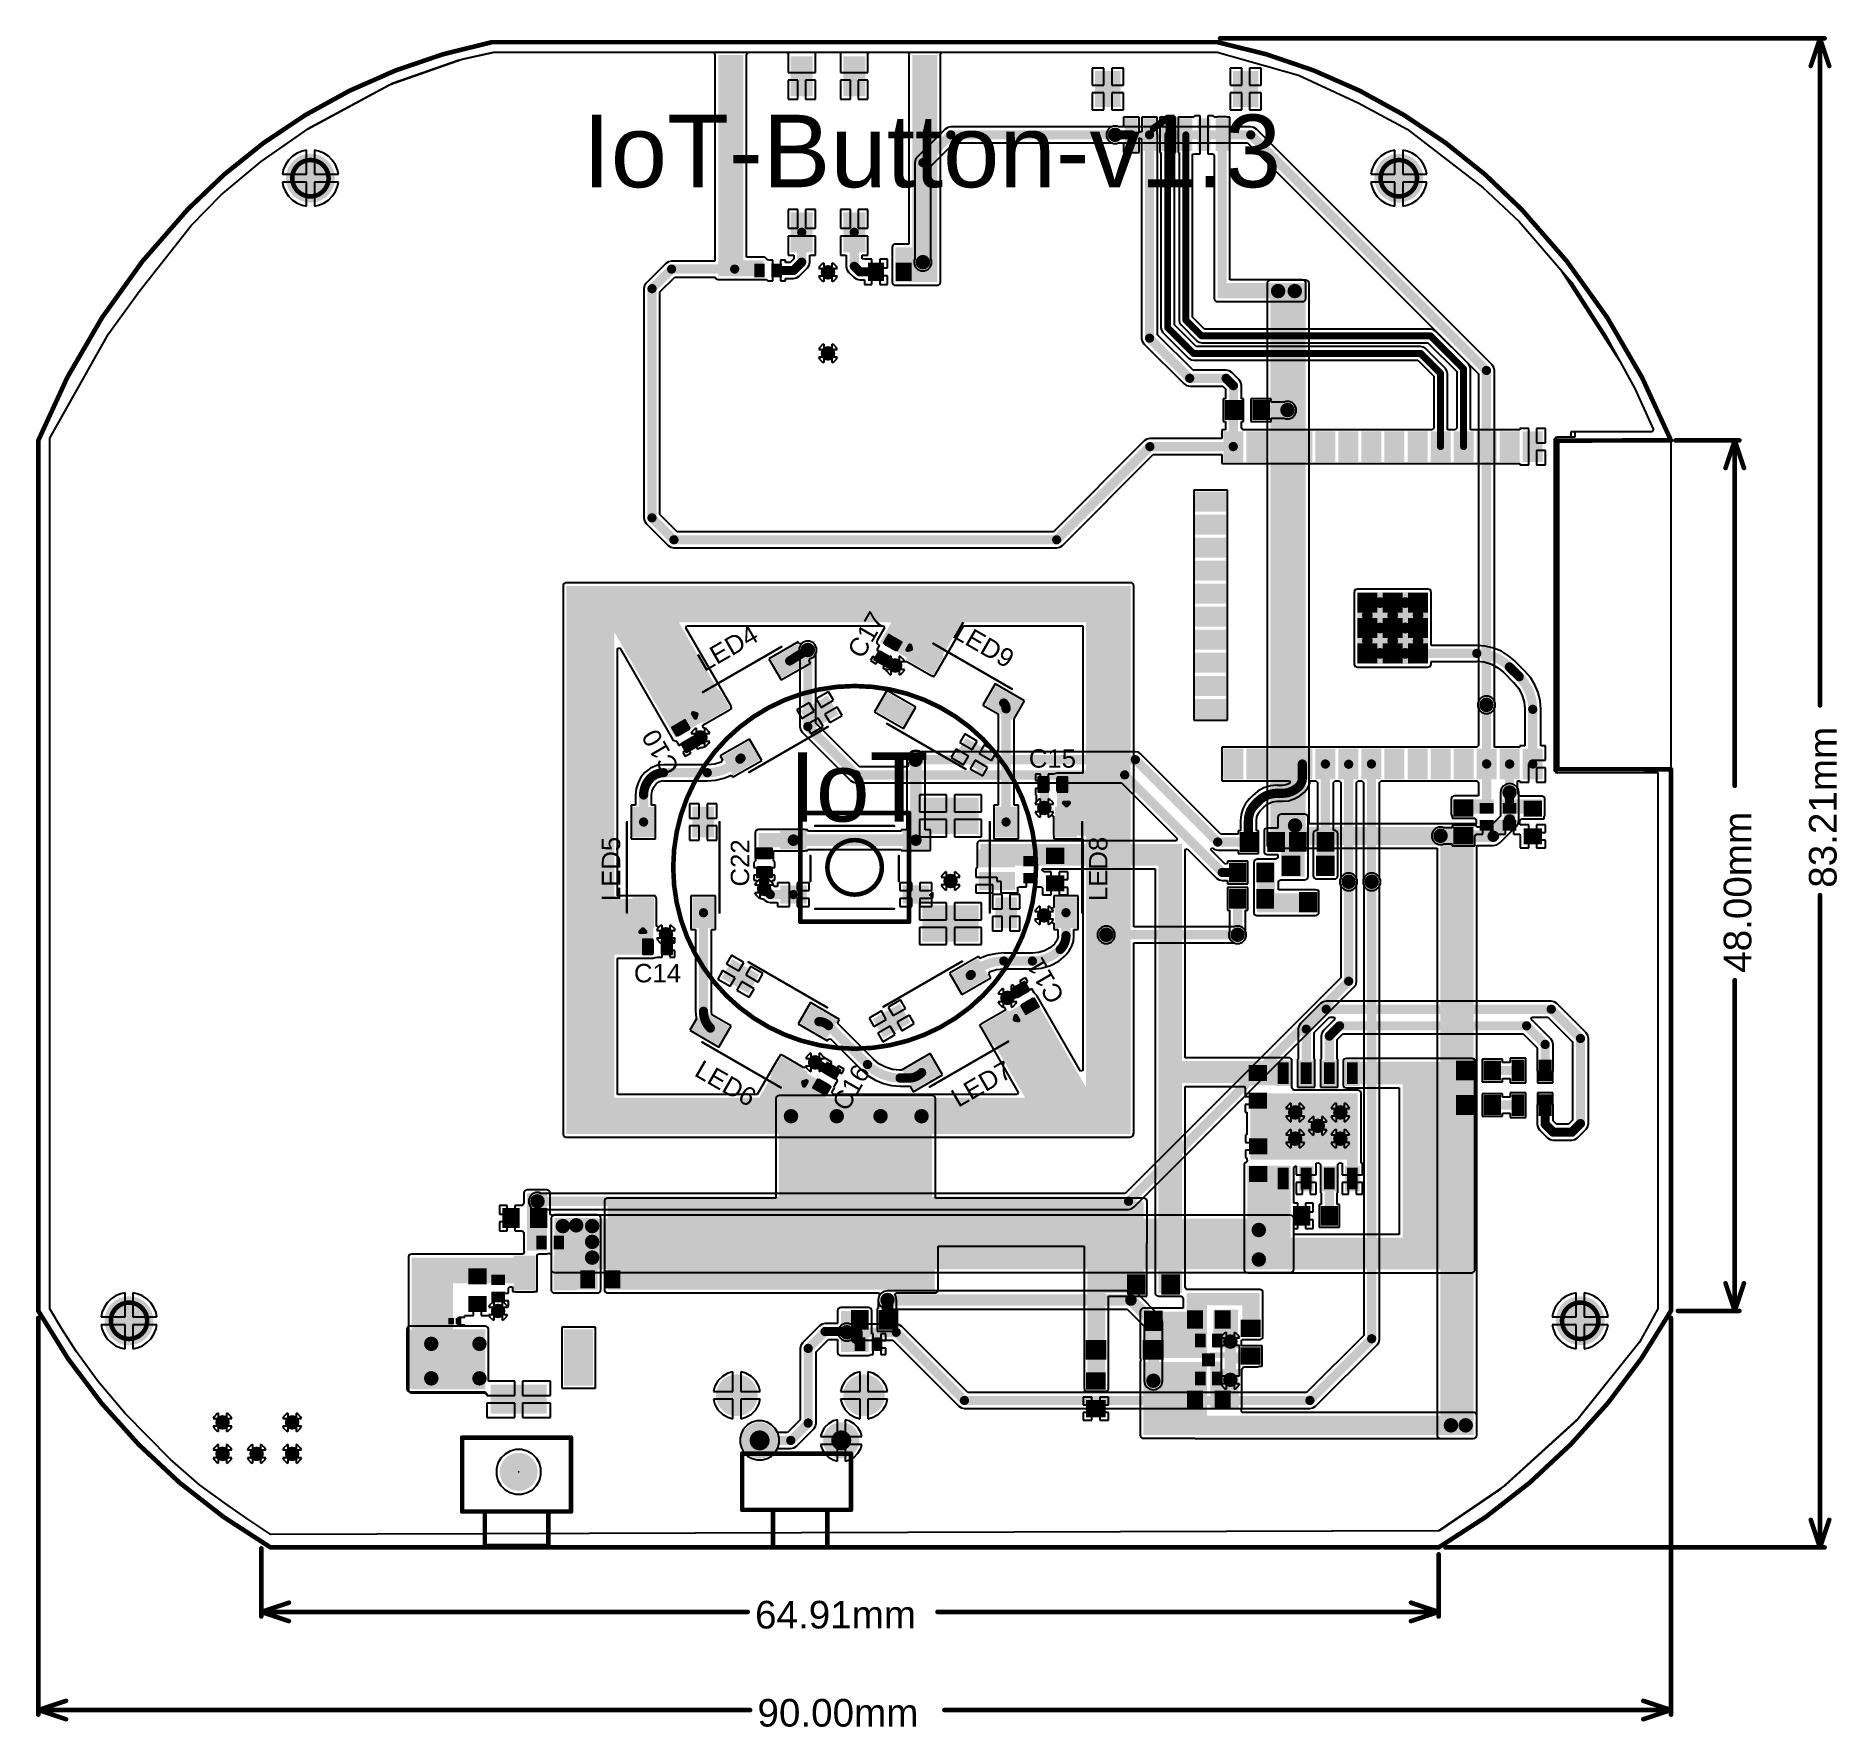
# Model space of a CAD drawing. Header units: millimetres. Extents: x -0.2 to 3.71, y -0.88 to 2.79.
import ezdxf

# ---------------------------------------------------------------- set-up
doc = ezdxf.new("R2010")
doc.units = ezdxf.units.MM
doc.header["$MEASUREMENT"] = 0
for name, color, linetype in [('BottomLayer', 5, 'Continuous'), ('BottomPaste', 16, 'Continuous'), ('BottomSolder', 6, 'Continuous'), ('Mechanical1', 6, 'Continuous'), ('Mechanical2', 216, 'Continuous'), ('MultiLayer', 9, 'Continuous'), ('PadHoleLayer', 156, 'Continuous'), ('TopLayer', 1, 'Continuous'), ('TopOverlay', 2, 'Continuous'), ('TopPaste', 8, 'Continuous'), ('TopSolder', 216, 'Continuous'), ('ViaHoleLayer', 16, 'Continuous')]:
    doc.layers.add(name, color=color, linetype=linetype)
doc.styles.add('Arial', font='', dxfattribs={"height": 0.2})
doc.styles.get('Arial').set_extended_font_data('Arial')

msp = doc.modelspace()

# ---------------------------------------------------------------- texts
at = {"layer": 'Mechanical1', "style": 'Arial'}
for s, p in [('83.21mm', (3.706, 0.94)), ('48.00mm', (3.521, 0.7554))]:
    msp.add_text(s, height=0.06, rotation=90, dxfattribs=at).set_placement(p)
for s, p in [('64.91mm', (1.3587, -0.668)), ('90.00mm', (1.3639, -0.881))]:
    msp.add_text(s, height=0.06, dxfattribs=at).set_placement(p)
at = {"layer": 'TopOverlay', "style": 'Arial'}
for s, height, p in [('IoT-Button-v1.3', 0.15748, (0.9843, 2.4607)), ('C15', 0.04, (1.9528, 1.2007)), ('C14', 0.04, (1.0958, 0.7346))]:
    msp.add_text(s, height=height, dxfattribs=at).set_placement(p)
for s, height, rotation, p in [('C17', 0.04, 60, (1.5918, 1.4348)), ('LED4', 0.04, 30, (1.2485, 1.408)), ('LED9', 0.04, 330, (1.7845, 1.4853)), ('C10', 0.04, 120, (1.1964, 1.1997)), ('IoT', 0.15, 360, (1.4326, 1.0838)), ('LED5', 0.04, 90, (1.0661, 0.9109)), ('C22', 0.04, 90, (1.346, 0.9427)), ('LED8', 0.04, 90, (2.1235, 0.9109)), ('C11', 0.04, 120, (2.0319, 0.7038)), ('LED6', 0.04, 330, (1.2245, 0.5333)), ('C16', 0.04, 60, (1.5586, 0.452)), ('LED7', 0.04, 30, (1.7995, 0.462))]:
    msp.add_text(s, height=height, rotation=rotation, dxfattribs=at).set_placement(p)

# ---------------------------------------------------------------- blocks, each defined once
blk = doc.blocks.new('38_SMD_M______B_1')
at = {"layer": 'BottomLayer'}
for points in [[(-0.2071, 0.3791), (-0.2071, 0.3201), (-0.2425, 0.3201), (-0.2425, 0.3791)], [(-0.1571, 0.3791), (-0.1571, 0.3201), (-0.1925, 0.3201), (-0.1925, 0.3791)], [(-0.1071, 0.3791), (-0.1071, 0.3201), (-0.1425, 0.3201), (-0.1425, 0.3791)], [(-0.0571, 0.3791), (-0.0571, 0.3201), (-0.0925, 0.3201), (-0.0925, 0.3791)], [(-0.0071, 0.3791), (-0.0071, 0.3201), (-0.0425, 0.3201), (-0.0425, 0.3791)], [(0.0429, 0.3791), (0.0429, 0.3201), (0.0075, 0.3201), (0.0075, 0.3791)], [(0.0929, 0.3791), (0.0929, 0.3201), (0.0575, 0.3201), (0.0575, 0.3791)], [(0.1429, 0.3791), (0.1429, 0.3201), (0.1075, 0.3201), (0.1075, 0.3791)], [(0.1929, 0.3791), (0.1929, 0.3201), (0.1575, 0.3201), (0.1575, 0.3791)], [(0.2429, 0.3791), (0.2429, 0.3201), (0.2075, 0.3201), (0.2075, 0.3791)], [(-0.374, 0.3181), (-0.315, 0.3181), (-0.315, 0.2827), (-0.374, 0.2827)], [(0.315, 0.3181), (0.374, 0.3181), (0.374, 0.2827), (0.315, 0.2827)], [(-0.374, 0.2681), (-0.315, 0.2681), (-0.315, 0.2327), (-0.374, 0.2327)], [(0.315, 0.2681), (0.374, 0.2681), (0.374, 0.2327), (0.315, 0.2327)], [(-0.374, 0.2181), (-0.315, 0.2181), (-0.315, 0.1827), (-0.374, 0.1827)], [(0.315, 0.2181), (0.374, 0.2181), (0.374, 0.1827), (0.315, 0.1827)], [(-0.374, 0.1681), (-0.315, 0.1681), (-0.315, 0.1327), (-0.374, 0.1327)], [(0.315, 0.1681), (0.374, 0.1681), (0.374, 0.1327), (0.315, 0.1327)], [(-0.374, 0.1181), (-0.315, 0.1181), (-0.315, 0.0827), (-0.374, 0.0827)], [(0.315, 0.1181), (0.374, 0.1181), (0.374, 0.0827), (0.315, 0.0827)], [(-0.374, 0.0681), (-0.315, 0.0681), (-0.315, 0.0327), (-0.374, 0.0327)], [(0.315, 0.0681), (0.374, 0.0681), (0.374, 0.0327), (0.315, 0.0327)], [(-0.374, 0.0181), (-0.315, 0.0181), (-0.315, -0.0173), (-0.374, -0.0173)], [(-0.122, 0.0272), (-0.0866, 0.0272), (-0.0866, -0.0083), (-0.122, -0.0083)], [(-0.0669, 0.0272), (-0.0315, 0.0272), (-0.0315, -0.0083), (-0.0669, -0.0083)], [(-0.0118, 0.0272), (0.0236, 0.0272), (0.0236, -0.0083), (-0.0118, -0.0083)], [(0.315, 0.0181), (0.374, 0.0181), (0.374, -0.0173), (0.315, -0.0173)], [(-0.374, -0.0319), (-0.315, -0.0319), (-0.315, -0.0673), (-0.374, -0.0673)], [(-0.122, -0.028), (-0.0866, -0.028), (-0.0866, -0.0634), (-0.122, -0.0634)], [(-0.0669, -0.028), (-0.0315, -0.028), (-0.0315, -0.0634), (-0.0669, -0.0634)], [(-0.0118, -0.028), (0.0236, -0.028), (0.0236, -0.0634), (-0.0118, -0.0634)], [(0.315, -0.0319), (0.374, -0.0319), (0.374, -0.0673), (0.315, -0.0673)], [(-0.374, -0.0819), (-0.315, -0.0819), (-0.315, -0.1173), (-0.374, -0.1173)], [(-0.122, -0.0831), (-0.0866, -0.0831), (-0.0866, -0.1185), (-0.122, -0.1185)], [(-0.0669, -0.0831), (-0.0315, -0.0831), (-0.0315, -0.1185), (-0.0669, -0.1185)], [(-0.0118, -0.0831), (0.0236, -0.0831), (0.0236, -0.1185), (-0.0118, -0.1185)], [(0.315, -0.0819), (0.374, -0.0819), (0.374, -0.1173), (0.315, -0.1173)], [(-0.374, -0.1319), (-0.315, -0.1319), (-0.315, -0.1673), (-0.374, -0.1673)], [(0.315, -0.1319), (0.374, -0.1319), (0.374, -0.1673), (0.315, -0.1673)], [(-0.374, -0.1819), (-0.315, -0.1819), (-0.315, -0.2173), (-0.374, -0.2173)], [(0.315, -0.1819), (0.374, -0.1819), (0.374, -0.2173), (0.315, -0.2173)], [(-0.374, -0.2319), (-0.315, -0.2319), (-0.315, -0.2673), (-0.374, -0.2673)], [(0.315, -0.2319), (0.374, -0.2319), (0.374, -0.2673), (0.315, -0.2673)], [(-0.374, -0.2819), (-0.315, -0.2819), (-0.315, -0.3173), (-0.374, -0.3173)], [(0.315, -0.2819), (0.374, -0.2819), (0.374, -0.3173), (0.315, -0.3173)], [(-0.374, -0.3319), (-0.315, -0.3319), (-0.315, -0.3673), (-0.374, -0.3673)], [(0.315, -0.3319), (0.374, -0.3319), (0.374, -0.3673), (0.315, -0.3673)]]:
    blk.add_hatch(color=5, dxfattribs=at).paths.add_polyline_path(points)
h = blk.add_hatch(color=5, dxfattribs=at)
edge = h.paths.add_edge_path()
edge.add_arc((-0.0768, 0.0094), 0.0118, 0, 360)
h = blk.add_hatch(color=5, dxfattribs=at)
edge = h.paths.add_edge_path()
edge.add_arc((-0.0217, 0.0094), 0.0118, 0, 360)
h = blk.add_hatch(color=5, dxfattribs=at)
edge = h.paths.add_edge_path()
edge.add_arc((-0.1043, -0.0181), 0.0118, 0, 360)
h = blk.add_hatch(color=5, dxfattribs=at)
edge = h.paths.add_edge_path()
edge.add_arc((-0.0768, -0.0457), 0.0118, 0, 360)
h = blk.add_hatch(color=5, dxfattribs=at)
edge = h.paths.add_edge_path()
edge.add_arc((-0.0492, -0.0181), 0.0118, 0, 360)
h = blk.add_hatch(color=5, dxfattribs=at)
edge = h.paths.add_edge_path()
edge.add_arc((-0.0217, -0.0457), 0.0118, 0, 360)
h = blk.add_hatch(color=5, dxfattribs=at)
edge = h.paths.add_edge_path()
edge.add_arc((0.0059, -0.0181), 0.0118, 0, 360)
h = blk.add_hatch(color=5, dxfattribs=at)
edge = h.paths.add_edge_path()
edge.add_arc((-0.1043, -0.0732), 0.0118, 0, 360)
h = blk.add_hatch(color=5, dxfattribs=at)
edge = h.paths.add_edge_path()
edge.add_arc((-0.0492, -0.0732), 0.0118, 0, 360)
h = blk.add_hatch(color=5, dxfattribs=at)
edge = h.paths.add_edge_path()
edge.add_arc((0.0059, -0.0732), 0.0118, 0, 360)
h = blk.add_hatch(color=5, dxfattribs=at)
edge = h.paths.add_edge_path()
edge.add_arc((-0.0768, -0.1008), 0.0118, 0, 360)
h = blk.add_hatch(color=5, dxfattribs=at)
edge = h.paths.add_edge_path()
edge.add_arc((-0.0217, -0.1008), 0.0118, 0, 360)
at = {"layer": 'BottomPaste'}
for points in [[(-0.2071, 0.3791), (-0.2071, 0.3201), (-0.2425, 0.3201), (-0.2425, 0.3791)], [(-0.1571, 0.3791), (-0.1571, 0.3201), (-0.1925, 0.3201), (-0.1925, 0.3791)], [(-0.1071, 0.3791), (-0.1071, 0.3201), (-0.1425, 0.3201), (-0.1425, 0.3791)], [(-0.0571, 0.3791), (-0.0571, 0.3201), (-0.0925, 0.3201), (-0.0925, 0.3791)], [(-0.0071, 0.3791), (-0.0071, 0.3201), (-0.0425, 0.3201), (-0.0425, 0.3791)], [(0.0429, 0.3791), (0.0429, 0.3201), (0.0075, 0.3201), (0.0075, 0.3791)], [(0.0929, 0.3791), (0.0929, 0.3201), (0.0575, 0.3201), (0.0575, 0.3791)], [(0.1429, 0.3791), (0.1429, 0.3201), (0.1075, 0.3201), (0.1075, 0.3791)], [(0.1929, 0.3791), (0.1929, 0.3201), (0.1575, 0.3201), (0.1575, 0.3791)], [(0.2429, 0.3791), (0.2429, 0.3201), (0.2075, 0.3201), (0.2075, 0.3791)], [(-0.374, 0.3181), (-0.315, 0.3181), (-0.315, 0.2827), (-0.374, 0.2827)], [(0.315, 0.3181), (0.374, 0.3181), (0.374, 0.2827), (0.315, 0.2827)], [(-0.374, 0.2681), (-0.315, 0.2681), (-0.315, 0.2327), (-0.374, 0.2327)], [(0.315, 0.2681), (0.374, 0.2681), (0.374, 0.2327), (0.315, 0.2327)], [(-0.374, 0.2181), (-0.315, 0.2181), (-0.315, 0.1827), (-0.374, 0.1827)], [(0.315, 0.2181), (0.374, 0.2181), (0.374, 0.1827), (0.315, 0.1827)], [(-0.374, 0.1681), (-0.315, 0.1681), (-0.315, 0.1327), (-0.374, 0.1327)], [(0.315, 0.1681), (0.374, 0.1681), (0.374, 0.1327), (0.315, 0.1327)], [(-0.374, 0.1181), (-0.315, 0.1181), (-0.315, 0.0827), (-0.374, 0.0827)], [(0.315, 0.1181), (0.374, 0.1181), (0.374, 0.0827), (0.315, 0.0827)], [(-0.374, 0.0681), (-0.315, 0.0681), (-0.315, 0.0327), (-0.374, 0.0327)], [(0.315, 0.0681), (0.374, 0.0681), (0.374, 0.0327), (0.315, 0.0327)], [(-0.374, 0.0181), (-0.315, 0.0181), (-0.315, -0.0173), (-0.374, -0.0173)], [(-0.122, 0.0272), (-0.0866, 0.0272), (-0.0866, -0.0083), (-0.122, -0.0083)], [(-0.0669, 0.0272), (-0.0315, 0.0272), (-0.0315, -0.0083), (-0.0669, -0.0083)], [(-0.0118, 0.0272), (0.0236, 0.0272), (0.0236, -0.0083), (-0.0118, -0.0083)], [(0.315, 0.0181), (0.374, 0.0181), (0.374, -0.0173), (0.315, -0.0173)], [(-0.374, -0.0319), (-0.315, -0.0319), (-0.315, -0.0673), (-0.374, -0.0673)], [(-0.122, -0.028), (-0.0866, -0.028), (-0.0866, -0.0634), (-0.122, -0.0634)], [(-0.0669, -0.028), (-0.0315, -0.028), (-0.0315, -0.0634), (-0.0669, -0.0634)], [(-0.0118, -0.028), (0.0236, -0.028), (0.0236, -0.0634), (-0.0118, -0.0634)], [(0.315, -0.0319), (0.374, -0.0319), (0.374, -0.0673), (0.315, -0.0673)], [(-0.374, -0.0819), (-0.315, -0.0819), (-0.315, -0.1173), (-0.374, -0.1173)], [(-0.122, -0.0831), (-0.0866, -0.0831), (-0.0866, -0.1185), (-0.122, -0.1185)], [(-0.0669, -0.0831), (-0.0315, -0.0831), (-0.0315, -0.1185), (-0.0669, -0.1185)], [(-0.0118, -0.0831), (0.0236, -0.0831), (0.0236, -0.1185), (-0.0118, -0.1185)], [(0.315, -0.0819), (0.374, -0.0819), (0.374, -0.1173), (0.315, -0.1173)], [(-0.374, -0.1319), (-0.315, -0.1319), (-0.315, -0.1673), (-0.374, -0.1673)], [(0.315, -0.1319), (0.374, -0.1319), (0.374, -0.1673), (0.315, -0.1673)], [(-0.374, -0.1819), (-0.315, -0.1819), (-0.315, -0.2173), (-0.374, -0.2173)], [(0.315, -0.1819), (0.374, -0.1819), (0.374, -0.2173), (0.315, -0.2173)], [(-0.374, -0.2319), (-0.315, -0.2319), (-0.315, -0.2673), (-0.374, -0.2673)], [(0.315, -0.2319), (0.374, -0.2319), (0.374, -0.2673), (0.315, -0.2673)], [(-0.374, -0.2819), (-0.315, -0.2819), (-0.315, -0.3173), (-0.374, -0.3173)], [(0.315, -0.2819), (0.374, -0.2819), (0.374, -0.3173), (0.315, -0.3173)], [(-0.374, -0.3319), (-0.315, -0.3319), (-0.315, -0.3673), (-0.374, -0.3673)], [(0.315, -0.3319), (0.374, -0.3319), (0.374, -0.3673), (0.315, -0.3673)]]:
    blk.add_hatch(color=16, dxfattribs=at).paths.add_polyline_path(points)
at = {"layer": 'BottomSolder'}
for points in [[(-0.2031, 0.3831), (-0.2031, 0.3161), (-0.2465, 0.3161), (-0.2465, 0.3831)], [(-0.1531, 0.3831), (-0.1531, 0.3161), (-0.1965, 0.3161), (-0.1965, 0.3831)], [(-0.1031, 0.3831), (-0.1031, 0.3161), (-0.1465, 0.3161), (-0.1465, 0.3831)], [(-0.0531, 0.3831), (-0.0531, 0.3161), (-0.0965, 0.3161), (-0.0965, 0.3831)], [(-0.0031, 0.3831), (-0.0031, 0.3161), (-0.0465, 0.3161), (-0.0465, 0.3831)], [(0.0469, 0.3831), (0.0469, 0.3161), (0.0035, 0.3161), (0.0035, 0.3831)], [(0.0969, 0.3831), (0.0969, 0.3161), (0.0535, 0.3161), (0.0535, 0.3831)], [(0.1469, 0.3831), (0.1469, 0.3161), (0.1035, 0.3161), (0.1035, 0.3831)], [(0.1969, 0.3831), (0.1969, 0.3161), (0.1535, 0.3161), (0.1535, 0.3831)], [(0.2469, 0.3831), (0.2469, 0.3161), (0.2035, 0.3161), (0.2035, 0.3831)], [(-0.378, 0.3221), (-0.311, 0.3221), (-0.311, 0.2787), (-0.378, 0.2787)], [(0.311, 0.3221), (0.378, 0.3221), (0.378, 0.2787), (0.311, 0.2787)], [(-0.378, 0.2721), (-0.311, 0.2721), (-0.311, 0.2287), (-0.378, 0.2287)], [(0.311, 0.2721), (0.378, 0.2721), (0.378, 0.2287), (0.311, 0.2287)], [(-0.378, 0.2221), (-0.311, 0.2221), (-0.311, 0.1787), (-0.378, 0.1787)], [(0.311, 0.2221), (0.378, 0.2221), (0.378, 0.1787), (0.311, 0.1787)], [(-0.378, 0.1721), (-0.311, 0.1721), (-0.311, 0.1287), (-0.378, 0.1287)], [(0.311, 0.1721), (0.378, 0.1721), (0.378, 0.1287), (0.311, 0.1287)], [(-0.378, 0.1221), (-0.311, 0.1221), (-0.311, 0.0787), (-0.378, 0.0787)], [(0.311, 0.1221), (0.378, 0.1221), (0.378, 0.0787), (0.311, 0.0787)], [(-0.378, 0.0721), (-0.311, 0.0721), (-0.311, 0.0287), (-0.378, 0.0287)], [(0.311, 0.0721), (0.378, 0.0721), (0.378, 0.0287), (0.311, 0.0287)], [(-0.378, 0.0221), (-0.311, 0.0221), (-0.311, -0.0213), (-0.378, -0.0213)], [(-0.126, 0.0312), (-0.0826, 0.0312), (-0.0826, -0.0123), (-0.126, -0.0123)], [(-0.0709, 0.0312), (-0.0275, 0.0312), (-0.0275, -0.0123), (-0.0709, -0.0123)], [(-0.0158, 0.0312), (0.0276, 0.0312), (0.0276, -0.0123), (-0.0158, -0.0123)], [(0.311, 0.0221), (0.378, 0.0221), (0.378, -0.0213), (0.311, -0.0213)], [(-0.378, -0.0279), (-0.311, -0.0279), (-0.311, -0.0713), (-0.378, -0.0713)], [(-0.126, -0.024), (-0.0826, -0.024), (-0.0826, -0.0674), (-0.126, -0.0674)], [(-0.0709, -0.024), (-0.0275, -0.024), (-0.0275, -0.0674), (-0.0709, -0.0674)], [(-0.0158, -0.024), (0.0276, -0.024), (0.0276, -0.0674), (-0.0158, -0.0674)], [(0.311, -0.0279), (0.378, -0.0279), (0.378, -0.0713), (0.311, -0.0713)], [(-0.378, -0.0779), (-0.311, -0.0779), (-0.311, -0.1213), (-0.378, -0.1213)], [(0.311, -0.0779), (0.378, -0.0779), (0.378, -0.1213), (0.311, -0.1213)], [(-0.126, -0.0791), (-0.0826, -0.0791), (-0.0826, -0.1225), (-0.126, -0.1225)], [(-0.0709, -0.0791), (-0.0275, -0.0791), (-0.0275, -0.1225), (-0.0709, -0.1225)], [(-0.0158, -0.0791), (0.0276, -0.0791), (0.0276, -0.1225), (-0.0158, -0.1225)], [(-0.378, -0.1279), (-0.311, -0.1279), (-0.311, -0.1713), (-0.378, -0.1713)], [(0.311, -0.1279), (0.378, -0.1279), (0.378, -0.1713), (0.311, -0.1713)], [(-0.378, -0.1779), (-0.311, -0.1779), (-0.311, -0.2213), (-0.378, -0.2213)], [(0.311, -0.1779), (0.378, -0.1779), (0.378, -0.2213), (0.311, -0.2213)], [(-0.378, -0.2279), (-0.311, -0.2279), (-0.311, -0.2713), (-0.378, -0.2713)], [(0.311, -0.2279), (0.378, -0.2279), (0.378, -0.2713), (0.311, -0.2713)], [(-0.378, -0.2779), (-0.311, -0.2779), (-0.311, -0.3213), (-0.378, -0.3213)], [(0.311, -0.2779), (0.378, -0.2779), (0.378, -0.3213), (0.311, -0.3213)], [(-0.378, -0.3279), (-0.311, -0.3279), (-0.311, -0.3713), (-0.378, -0.3713)], [(0.311, -0.3279), (0.378, -0.3279), (0.378, -0.3713), (0.311, -0.3713)]]:
    blk.add_hatch(color=6, dxfattribs=at).paths.add_polyline_path(points)
at = {"layer": 'MultiLayer'}
h = blk.add_hatch(color=9, dxfattribs=at)
edge = h.paths.add_edge_path()
edge.add_arc((-0.0768, 0.0094), 0.0118, 0, 360)
h = blk.add_hatch(color=9, dxfattribs=at)
edge = h.paths.add_edge_path()
edge.add_arc((-0.0217, 0.0094), 0.0118, 0, 360)
h = blk.add_hatch(color=9, dxfattribs=at)
edge = h.paths.add_edge_path()
edge.add_arc((-0.1043, -0.0181), 0.0118, 0, 360)
h = blk.add_hatch(color=9, dxfattribs=at)
edge = h.paths.add_edge_path()
edge.add_arc((-0.0768, -0.0457), 0.0118, 0, 360)
h = blk.add_hatch(color=9, dxfattribs=at)
edge = h.paths.add_edge_path()
edge.add_arc((-0.0492, -0.0181), 0.0118, 0, 360)
h = blk.add_hatch(color=9, dxfattribs=at)
edge = h.paths.add_edge_path()
edge.add_arc((-0.0217, -0.0457), 0.0118, 0, 360)
h = blk.add_hatch(color=9, dxfattribs=at)
edge = h.paths.add_edge_path()
edge.add_arc((0.0059, -0.0181), 0.0118, 0, 360)
h = blk.add_hatch(color=9, dxfattribs=at)
edge = h.paths.add_edge_path()
edge.add_arc((-0.1043, -0.0732), 0.0118, 0, 360)
h = blk.add_hatch(color=9, dxfattribs=at)
edge = h.paths.add_edge_path()
edge.add_arc((-0.0492, -0.0732), 0.0118, 0, 360)
h = blk.add_hatch(color=9, dxfattribs=at)
edge = h.paths.add_edge_path()
edge.add_arc((0.0059, -0.0732), 0.0118, 0, 360)
h = blk.add_hatch(color=9, dxfattribs=at)
edge = h.paths.add_edge_path()
edge.add_arc((-0.0768, -0.1008), 0.0118, 0, 360)
h = blk.add_hatch(color=9, dxfattribs=at)
edge = h.paths.add_edge_path()
edge.add_arc((-0.0217, -0.1008), 0.0118, 0, 360)
at = {"layer": 'PadHoleLayer'}
h = blk.add_hatch(color=156, dxfattribs=at)
edge = h.paths.add_edge_path()
edge.add_arc((-0.0768, 0.0094), 0.00591, 0, 360)
h = blk.add_hatch(color=156, dxfattribs=at)
edge = h.paths.add_edge_path()
edge.add_arc((-0.0217, 0.0094), 0.00591, 0, 360)
h = blk.add_hatch(color=156, dxfattribs=at)
edge = h.paths.add_edge_path()
edge.add_arc((-0.1043, -0.0181), 0.00591, 0, 360)
h = blk.add_hatch(color=156, dxfattribs=at)
edge = h.paths.add_edge_path()
edge.add_arc((-0.0492, -0.0181), 0.00591, 0, 360)
h = blk.add_hatch(color=156, dxfattribs=at)
edge = h.paths.add_edge_path()
edge.add_arc((0.0059, -0.0181), 0.00591, 0, 360)
h = blk.add_hatch(color=156, dxfattribs=at)
edge = h.paths.add_edge_path()
edge.add_arc((-0.1043, -0.0732), 0.00591, 0, 360)
h = blk.add_hatch(color=156, dxfattribs=at)
edge = h.paths.add_edge_path()
edge.add_arc((-0.0768, -0.0457), 0.00591, 0, 360)
h = blk.add_hatch(color=156, dxfattribs=at)
edge = h.paths.add_edge_path()
edge.add_arc((-0.0492, -0.0732), 0.00591, 0, 360)
h = blk.add_hatch(color=156, dxfattribs=at)
edge = h.paths.add_edge_path()
edge.add_arc((-0.0217, -0.0457), 0.00591, 0, 360)
h = blk.add_hatch(color=156, dxfattribs=at)
edge = h.paths.add_edge_path()
edge.add_arc((0.0059, -0.0732), 0.00591, 0, 360)
h = blk.add_hatch(color=156, dxfattribs=at)
edge = h.paths.add_edge_path()
edge.add_arc((-0.0768, -0.1008), 0.00591, 0, 360)
h = blk.add_hatch(color=156, dxfattribs=at)
edge = h.paths.add_edge_path()
edge.add_arc((-0.0217, -0.1008), 0.00591, 0, 360)
at = {"layer": 'TopLayer'}
h = blk.add_hatch(color=1, dxfattribs=at)
edge = h.paths.add_edge_path()
edge.add_arc((-0.0768, 0.0094), 0.0118, 0, 360)
h = blk.add_hatch(color=1, dxfattribs=at)
edge = h.paths.add_edge_path()
edge.add_arc((-0.0217, 0.0094), 0.0118, 0, 360)
h = blk.add_hatch(color=1, dxfattribs=at)
edge = h.paths.add_edge_path()
edge.add_arc((-0.1043, -0.0181), 0.0118, 0, 360)
h = blk.add_hatch(color=1, dxfattribs=at)
edge = h.paths.add_edge_path()
edge.add_arc((-0.0768, -0.0457), 0.0118, 0, 360)
h = blk.add_hatch(color=1, dxfattribs=at)
edge = h.paths.add_edge_path()
edge.add_arc((-0.0492, -0.0181), 0.0118, 0, 360)
h = blk.add_hatch(color=1, dxfattribs=at)
edge = h.paths.add_edge_path()
edge.add_arc((-0.0217, -0.0457), 0.0118, 0, 360)
h = blk.add_hatch(color=1, dxfattribs=at)
edge = h.paths.add_edge_path()
edge.add_arc((0.0059, -0.0181), 0.0118, 0, 360)
h = blk.add_hatch(color=1, dxfattribs=at)
edge = h.paths.add_edge_path()
edge.add_arc((-0.1043, -0.0732), 0.0118, 0, 360)
h = blk.add_hatch(color=1, dxfattribs=at)
edge = h.paths.add_edge_path()
edge.add_arc((-0.0492, -0.0732), 0.0118, 0, 360)
h = blk.add_hatch(color=1, dxfattribs=at)
edge = h.paths.add_edge_path()
edge.add_arc((0.0059, -0.0732), 0.0118, 0, 360)
h = blk.add_hatch(color=1, dxfattribs=at)
edge = h.paths.add_edge_path()
edge.add_arc((-0.0768, -0.1008), 0.0118, 0, 360)
h = blk.add_hatch(color=1, dxfattribs=at)
edge = h.paths.add_edge_path()
edge.add_arc((-0.0217, -0.1008), 0.0118, 0, 360)
blk = doc.blocks.new('1825027_8_B_2')
at = {"layer": 'BottomLayer'}
h = blk.add_hatch(color=5, dxfattribs=at)
edge = h.paths.add_edge_path()
edge.add_arc((-0.0886, 0.049), 0.0354, 0, 360)
h = blk.add_hatch(color=5, dxfattribs=at)
edge = h.paths.add_edge_path()
edge.add_arc((0.0886, 0.049), 0.0354, 0, 360)
h = blk.add_hatch(color=5, dxfattribs=at)
edge = h.paths.add_edge_path()
edge.add_arc((-0.138, -0.049), 0.0413, 0, 360)
h = blk.add_hatch(color=5, dxfattribs=at)
edge = h.paths.add_edge_path()
edge.add_arc((0.138, -0.049), 0.0413, 0, 360)
at = {"layer": 'BottomSolder'}
h = blk.add_hatch(color=6, dxfattribs=at)
edge = h.paths.add_edge_path()
edge.add_arc((-0.0886, 0.049), 0.0394, 0, 360)
h = blk.add_hatch(color=6, dxfattribs=at)
edge = h.paths.add_edge_path()
edge.add_arc((0.0886, 0.049), 0.0394, 0, 360)
h = blk.add_hatch(color=6, dxfattribs=at)
edge = h.paths.add_edge_path()
edge.add_arc((-0.138, -0.049), 0.0453, 0, 360)
h = blk.add_hatch(color=6, dxfattribs=at)
edge = h.paths.add_edge_path()
edge.add_arc((0.138, -0.049), 0.0453, 0, 360)
at = {"layer": 'MultiLayer'}
h = blk.add_hatch(color=9, dxfattribs=at)
edge = h.paths.add_edge_path()
edge.add_arc((-0.0886, 0.049), 0.0354, 0, 360)
h = blk.add_hatch(color=9, dxfattribs=at)
edge = h.paths.add_edge_path()
edge.add_arc((0.0886, 0.049), 0.0354, 0, 360)
h = blk.add_hatch(color=9, dxfattribs=at)
edge = h.paths.add_edge_path()
edge.add_arc((-0.138, -0.049), 0.0413, 0, 360)
h = blk.add_hatch(color=9, dxfattribs=at)
edge = h.paths.add_edge_path()
edge.add_arc((0.138, -0.049), 0.0413, 0, 360)
at = {"layer": 'PadHoleLayer'}
h = blk.add_hatch(color=156, dxfattribs=at)
edge = h.paths.add_edge_path()
edge.add_arc((-0.0886, 0.049), 0.0217, 0, 360)
h = blk.add_hatch(color=156, dxfattribs=at)
edge = h.paths.add_edge_path()
edge.add_arc((0.0886, 0.049), 0.0217, 0, 360)
h = blk.add_hatch(color=156, dxfattribs=at)
edge = h.paths.add_edge_path()
edge.add_arc((-0.138, -0.049), 0.0256, 0, 360)
h = blk.add_hatch(color=156, dxfattribs=at)
edge = h.paths.add_edge_path()
edge.add_arc((0.138, -0.049), 0.0256, 0, 360)
at = {"layer": 'TopLayer'}
h = blk.add_hatch(color=1, dxfattribs=at)
edge = h.paths.add_edge_path()
edge.add_arc((-0.0886, 0.049), 0.0354, 0, 360)
h = blk.add_hatch(color=1, dxfattribs=at)
edge = h.paths.add_edge_path()
edge.add_arc((0.0886, 0.049), 0.0354, 0, 360)
h = blk.add_hatch(color=1, dxfattribs=at)
edge = h.paths.add_edge_path()
edge.add_arc((-0.138, -0.049), 0.0413, 0, 360)
h = blk.add_hatch(color=1, dxfattribs=at)
edge = h.paths.add_edge_path()
edge.add_arc((0.138, -0.049), 0.0413, 0, 360)
at = {"layer": 'TopSolder'}
h = blk.add_hatch(color=216, dxfattribs=at)
edge = h.paths.add_edge_path()
edge.add_arc((-0.0886, 0.049), 0.0394, 0, 360)
h = blk.add_hatch(color=216, dxfattribs=at)
edge = h.paths.add_edge_path()
edge.add_arc((0.0886, 0.049), 0.0394, 0, 360)
h = blk.add_hatch(color=216, dxfattribs=at)
edge = h.paths.add_edge_path()
edge.add_arc((-0.138, -0.049), 0.0453, 0, 360)
h = blk.add_hatch(color=216, dxfattribs=at)
edge = h.paths.add_edge_path()
edge.add_arc((0.138, -0.049), 0.0453, 0, 360)
blk = doc.blocks.new('C___0402_B_3')
at = {"layer": 'BottomLayer'}
for points in [[(-0.0095, 0.0125), (-0.0095, -0.0125), (-0.0275, -0.0125), (-0.0275, 0.0125)], [(0.0275, 0.0125), (0.0275, -0.0125), (0.0095, -0.0125), (0.0095, 0.0125)]]:
    blk.add_hatch(color=5, dxfattribs=at).paths.add_polyline_path(points)
at = {"layer": 'BottomPaste'}
for points in [[(-0.0095, 0.0125), (-0.0095, -0.0125), (-0.0275, -0.0125), (-0.0275, 0.0125)], [(0.0275, 0.0125), (0.0275, -0.0125), (0.0095, -0.0125), (0.0095, 0.0125)]]:
    blk.add_hatch(color=16, dxfattribs=at).paths.add_polyline_path(points)
at = {"layer": 'BottomSolder'}
for points in [[(-0.0071, 0.0149), (-0.0071, -0.0149), (-0.0299, -0.0149), (-0.0299, 0.0149)], [(0.0299, 0.0149), (0.0299, -0.0149), (0.0071, -0.0149), (0.0071, 0.0149)]]:
    blk.add_hatch(color=6, dxfattribs=at).paths.add_polyline_path(points)
blk = doc.blocks.new('C___0402_4')
at = {"layer": 'TopLayer'}
for points in [[(-0.0275, -0.0125), (-0.0275, 0.0125), (-0.0095, 0.0125), (-0.0095, -0.0125)], [(0.0095, -0.0125), (0.0095, 0.0125), (0.0275, 0.0125), (0.0275, -0.0125)]]:
    blk.add_hatch(color=1, dxfattribs=at).paths.add_polyline_path(points)
at = {"layer": 'TopPaste'}
for points in [[(-0.0275, -0.0125), (-0.0275, 0.0125), (-0.0095, 0.0125), (-0.0095, -0.0125)], [(0.0095, -0.0125), (0.0095, 0.0125), (0.0275, 0.0125), (0.0275, -0.0125)]]:
    blk.add_hatch(color=8, dxfattribs=at).paths.add_polyline_path(points)
at = {"layer": 'TopSolder'}
for points in [[(-0.0299, -0.0149), (-0.0299, 0.0149), (-0.0071, 0.0149), (-0.0071, -0.0149)], [(0.0071, -0.0149), (0.0071, 0.0149), (0.0299, 0.0149), (0.0299, -0.0149)]]:
    blk.add_hatch(color=216, dxfattribs=at).paths.add_polyline_path(points)
at = {"layer": 'TopOverlay', "const_width": 0.005}
for points in [[(-0.031, 0.016), (-0.011, 0.016)], [(-0.031, 0.016), (-0.031, -0.016)], [(0.011, 0.016), (0.031, 0.016)], [(0.031, 0.016), (0.031, -0.016)], [(-0.031, -0.016), (-0.011, -0.016)], [(0.011, -0.016), (0.031, -0.016)]]:
    blk.add_lwpolyline(points, dxfattribs=at)
at = {"layer": 'TopOverlay', "const_width": 0.0025}
for points in [[(-0.0323, 0.016, 1), (-0.0297, 0.016, 1)], [(-0.0323, 0.016, 1), (-0.0297, 0.016, 1)], [(-0.0123, 0.016, 1), (-0.0097, 0.016, 1)], [(0.0097, 0.016, 1), (0.0123, 0.016, 1)], [(0.0297, 0.016, 1), (0.0323, 0.016, 1)], [(0.0297, 0.016, 1), (0.0323, 0.016, 1)], [(-0.0323, -0.016, 1), (-0.0297, -0.016, 1)], [(-0.0323, -0.016, 1), (-0.0297, -0.016, 1)], [(-0.0123, -0.016, 1), (-0.0097, -0.016, 1)], [(0.0097, -0.016, 1), (0.0123, -0.016, 1)], [(0.0297, -0.016, 1), (0.0323, -0.016, 1)], [(0.0297, -0.016, 1), (0.0323, -0.016, 1)]]:
    blk.add_lwpolyline(points, format="xyb", close=True, dxfattribs=at)
blk = doc.blocks.new('C___0402_B_5')
at = {"layer": 'BottomLayer'}
for points in [[(-0.0095, 0.0125), (-0.0095, -0.0125), (-0.0275, -0.0125), (-0.0275, 0.0125)], [(0.0275, 0.0125), (0.0275, -0.0125), (0.0095, -0.0125), (0.0095, 0.0125)]]:
    blk.add_hatch(color=5, dxfattribs=at).paths.add_polyline_path(points)
at = {"layer": 'BottomPaste'}
for points in [[(-0.0095, 0.0125), (-0.0095, -0.0125), (-0.0275, -0.0125), (-0.0275, 0.0125)], [(0.0275, 0.0125), (0.0275, -0.0125), (0.0095, -0.0125), (0.0095, 0.0125)]]:
    blk.add_hatch(color=16, dxfattribs=at).paths.add_polyline_path(points)
at = {"layer": 'BottomSolder'}
for points in [[(-0.0071, 0.0149), (-0.0071, -0.0149), (-0.0299, -0.0149), (-0.0299, 0.0149)], [(0.0299, 0.0149), (0.0299, -0.0149), (0.0071, -0.0149), (0.0071, 0.0149)]]:
    blk.add_hatch(color=6, dxfattribs=at).paths.add_polyline_path(points)
blk = doc.blocks.new('R___0603_B_6')
at = {"layer": 'BottomLayer'}
for points in [[(-0.045, -0.0175), (-0.045, 0.0175), (-0.015, 0.0175), (-0.015, -0.0175)], [(0.015, -0.0175), (0.015, 0.0175), (0.045, 0.0175), (0.045, -0.0175)]]:
    blk.add_hatch(color=5, dxfattribs=at).paths.add_polyline_path(points)
at = {"layer": 'BottomPaste'}
for points in [[(-0.045, -0.0175), (-0.045, 0.0175), (-0.015, 0.0175), (-0.015, -0.0175)], [(0.015, -0.0175), (0.015, 0.0175), (0.045, 0.0175), (0.045, -0.0175)]]:
    blk.add_hatch(color=16, dxfattribs=at).paths.add_polyline_path(points)
at = {"layer": 'BottomSolder'}
for points in [[(-0.049, -0.0215), (-0.049, 0.0215), (-0.011, 0.0215), (-0.011, -0.0215)], [(0.011, -0.0215), (0.011, 0.0215), (0.049, 0.0215), (0.049, -0.0215)]]:
    blk.add_hatch(color=6, dxfattribs=at).paths.add_polyline_path(points)
blk = doc.blocks.new('R___0603_B_7')
at = {"layer": 'BottomLayer'}
for points in [[(-0.045, -0.0175), (-0.045, 0.0175), (-0.015, 0.0175), (-0.015, -0.0175)], [(0.015, -0.0175), (0.015, 0.0175), (0.045, 0.0175), (0.045, -0.0175)]]:
    blk.add_hatch(color=5, dxfattribs=at).paths.add_polyline_path(points)
at = {"layer": 'BottomPaste'}
for points in [[(-0.045, -0.0175), (-0.045, 0.0175), (-0.015, 0.0175), (-0.015, -0.0175)], [(0.015, -0.0175), (0.015, 0.0175), (0.045, 0.0175), (0.045, -0.0175)]]:
    blk.add_hatch(color=16, dxfattribs=at).paths.add_polyline_path(points)
at = {"layer": 'BottomSolder'}
for points in [[(-0.049, -0.0215), (-0.049, 0.0215), (-0.011, 0.0215), (-0.011, -0.0215)], [(0.011, -0.0215), (0.011, 0.0215), (0.049, 0.0215), (0.049, -0.0215)]]:
    blk.add_hatch(color=6, dxfattribs=at).paths.add_polyline_path(points)
blk = doc.blocks.new('R___0603_B_8')
at = {"layer": 'BottomLayer'}
for points in [[(-0.045, -0.0175), (-0.045, 0.0175), (-0.015, 0.0175), (-0.015, -0.0175)], [(0.015, -0.0175), (0.015, 0.0175), (0.045, 0.0175), (0.045, -0.0175)]]:
    blk.add_hatch(color=5, dxfattribs=at).paths.add_polyline_path(points)
at = {"layer": 'BottomPaste'}
for points in [[(-0.045, -0.0175), (-0.045, 0.0175), (-0.015, 0.0175), (-0.015, -0.0175)], [(0.015, -0.0175), (0.015, 0.0175), (0.045, 0.0175), (0.045, -0.0175)]]:
    blk.add_hatch(color=16, dxfattribs=at).paths.add_polyline_path(points)
at = {"layer": 'BottomSolder'}
for points in [[(-0.049, -0.0215), (-0.049, 0.0215), (-0.011, 0.0215), (-0.011, -0.0215)], [(0.011, -0.0215), (0.011, 0.0215), (0.049, 0.0215), (0.049, -0.0215)]]:
    blk.add_hatch(color=6, dxfattribs=at).paths.add_polyline_path(points)
blk = doc.blocks.new('S___23_B_9')
at = {"layer": 'BottomLayer'}
for points in [[(-0.0535, 0.0575), (-0.0213, 0.0575), (-0.0213, 0.0213), (-0.0535, 0.0213)], [(0.0213, 0.0575), (0.0535, 0.0575), (0.0535, 0.0213), (0.0213, 0.0213)], [(-0.0161, -0.0213), (0.0161, -0.0213), (0.0161, -0.0575), (-0.0161, -0.0575)]]:
    blk.add_hatch(color=5, dxfattribs=at).paths.add_polyline_path(points)
at = {"layer": 'BottomPaste'}
for points in [[(-0.0535, 0.0575), (-0.0213, 0.0575), (-0.0213, 0.0213), (-0.0535, 0.0213)], [(0.0213, 0.0575), (0.0535, 0.0575), (0.0535, 0.0213), (0.0213, 0.0213)], [(-0.0161, -0.0213), (0.0161, -0.0213), (0.0161, -0.0575), (-0.0161, -0.0575)]]:
    blk.add_hatch(color=16, dxfattribs=at).paths.add_polyline_path(points)
at = {"layer": 'BottomSolder'}
for points in [[(-0.0575, 0.0615), (-0.0173, 0.0615), (-0.0173, 0.0173), (-0.0575, 0.0173)], [(0.0173, 0.0615), (0.0575, 0.0615), (0.0575, 0.0173), (0.0173, 0.0173)], [(-0.0201, -0.0173), (0.0201, -0.0173), (0.0201, -0.0615), (-0.0201, -0.0615)]]:
    blk.add_hatch(color=6, dxfattribs=at).paths.add_polyline_path(points)
blk = doc.blocks.new('4_WCSP__0_63_0_63__B_10')
at = {"layer": 'BottomLayer'}
for points in [[(-0.0108, 0.0094), (-0.0043, 0.0094), (-0.0043, 0.003), (-0.0108, 0.003)], [(0.003, 0.0094), (0.0094, 0.0094), (0.0094, 0.003), (0.003, 0.003)], [(-0.0108, -0.0043), (-0.0043, -0.0043), (-0.0043, -0.0108), (-0.0108, -0.0108)], [(0.003, -0.0043), (0.0094, -0.0043), (0.0094, -0.0108), (0.003, -0.0108)]]:
    blk.add_hatch(color=5, dxfattribs=at).paths.add_polyline_path(points)
at = {"layer": 'BottomPaste'}
for points in [[(-0.0108, 0.0094), (-0.0043, 0.0094), (-0.0043, 0.003), (-0.0108, 0.003)], [(0.003, 0.0094), (0.0094, 0.0094), (0.0094, 0.003), (0.003, 0.003)], [(-0.0108, -0.0043), (-0.0043, -0.0043), (-0.0043, -0.0108), (-0.0108, -0.0108)], [(0.003, -0.0043), (0.0094, -0.0043), (0.0094, -0.0108), (0.003, -0.0108)]]:
    blk.add_hatch(color=16, dxfattribs=at).paths.add_polyline_path(points)
at = {"layer": 'BottomSolder'}
for points in [[(-0.0148, 0.0134), (-0.0003, 0.0134), (-0.0003, -0.001), (-0.0148, -0.001)], [(-0.001, 0.0134), (0.0134, 0.0134), (0.0134, -0.001), (-0.001, -0.001)], [(-0.0148, -0.0003), (-0.0003, -0.0003), (-0.0003, -0.0148), (-0.0148, -0.0148)], [(-0.001, -0.0003), (0.0134, -0.0003), (0.0134, -0.0148), (-0.001, -0.0148)]]:
    blk.add_hatch(color=6, dxfattribs=at).paths.add_polyline_path(points)
blk = doc.blocks.new('ESOP_8_B_11')
at = {"layer": 'BottomLayer'}
for points in [[(-0.1381, 0.0868), (-0.0909, 0.0868), (-0.0909, 0.0632), (-0.1381, 0.0632)], [(0.0909, 0.0868), (0.1381, 0.0868), (0.1381, 0.0632), (0.0909, 0.0632)], [(-0.0472, 0.065), (0.0472, 0.065), (0.0472, -0.065), (-0.0472, -0.065)], [(-0.1381, 0.0368), (-0.0909, 0.0368), (-0.0909, 0.0132), (-0.1381, 0.0132)], [(0.0909, 0.0368), (0.1381, 0.0368), (0.1381, 0.0132), (0.0909, 0.0132)], [(-0.1381, -0.0132), (-0.0909, -0.0132), (-0.0909, -0.0368), (-0.1381, -0.0368)], [(0.0909, -0.0132), (0.1381, -0.0132), (0.1381, -0.0368), (0.0909, -0.0368)], [(-0.1381, -0.0632), (-0.0909, -0.0632), (-0.0909, -0.0868), (-0.1381, -0.0868)], [(0.0909, -0.0632), (0.1381, -0.0632), (0.1381, -0.0868), (0.0909, -0.0868)]]:
    blk.add_hatch(color=5, dxfattribs=at).paths.add_polyline_path(points)
at = {"layer": 'BottomPaste'}
for points in [[(-0.1381, 0.0868), (-0.0909, 0.0868), (-0.0909, 0.0632), (-0.1381, 0.0632)], [(0.0909, 0.0868), (0.1381, 0.0868), (0.1381, 0.0632), (0.0909, 0.0632)], [(-0.0472, 0.065), (0.0472, 0.065), (0.0472, -0.065), (-0.0472, -0.065)], [(-0.1381, 0.0368), (-0.0909, 0.0368), (-0.0909, 0.0132), (-0.1381, 0.0132)], [(0.0909, 0.0368), (0.1381, 0.0368), (0.1381, 0.0132), (0.0909, 0.0132)], [(-0.1381, -0.0132), (-0.0909, -0.0132), (-0.0909, -0.0368), (-0.1381, -0.0368)], [(0.0909, -0.0132), (0.1381, -0.0132), (0.1381, -0.0368), (0.0909, -0.0368)], [(-0.1381, -0.0632), (-0.0909, -0.0632), (-0.0909, -0.0868), (-0.1381, -0.0868)], [(0.0909, -0.0632), (0.1381, -0.0632), (0.1381, -0.0868), (0.0909, -0.0868)]]:
    blk.add_hatch(color=16, dxfattribs=at).paths.add_polyline_path(points)
at = {"layer": 'BottomSolder'}
for points in [[(-0.1421, 0.0908), (-0.0869, 0.0908), (-0.0869, 0.0592), (-0.1421, 0.0592)], [(0.0869, 0.0908), (0.1421, 0.0908), (0.1421, 0.0592), (0.0869, 0.0592)], [(-0.1421, 0.0408), (-0.0869, 0.0408), (-0.0869, 0.0092), (-0.1421, 0.0092)], [(-0.0512, 0.069), (0.0512, 0.069), (0.0512, -0.069), (-0.0512, -0.069)], [(0.0869, 0.0408), (0.1421, 0.0408), (0.1421, 0.0092), (0.0869, 0.0092)], [(-0.1421, -0.0092), (-0.0869, -0.0092), (-0.0869, -0.0408), (-0.1421, -0.0408)], [(0.0869, -0.0092), (0.1421, -0.0092), (0.1421, -0.0408), (0.0869, -0.0408)], [(-0.1421, -0.0592), (-0.0869, -0.0592), (-0.0869, -0.0908), (-0.1421, -0.0908)], [(0.0869, -0.0592), (0.1421, -0.0592), (0.1421, -0.0908), (0.0869, -0.0908)]]:
    blk.add_hatch(color=6, dxfattribs=at).paths.add_polyline_path(points)
blk = doc.blocks.new('GT_TC074E_H080_L1_12')
at = {"layer": 'TopLayer'}
for points in [[(-0.1575, 0.0748), (-0.1083, 0.0748), (-0.1083, 0.0433), (-0.1575, 0.0433)], [(0.1083, 0.0748), (0.1575, 0.0748), (0.1575, 0.0433), (0.1083, 0.0433)], [(-0.1575, -0.0433), (-0.1083, -0.0433), (-0.1083, -0.0748), (-0.1575, -0.0748)], [(0.1083, -0.0433), (0.1575, -0.0433), (0.1575, -0.0748), (0.1083, -0.0748)]]:
    blk.add_hatch(color=1, dxfattribs=at).paths.add_polyline_path(points)
at = {"layer": 'TopPaste'}
for points in [[(-0.1575, 0.0748), (-0.1083, 0.0748), (-0.1083, 0.0433), (-0.1575, 0.0433)], [(0.1083, 0.0748), (0.1575, 0.0748), (0.1575, 0.0433), (0.1083, 0.0433)], [(-0.1575, -0.0433), (-0.1083, -0.0433), (-0.1083, -0.0748), (-0.1575, -0.0748)], [(0.1083, -0.0433), (0.1575, -0.0433), (0.1575, -0.0748), (0.1083, -0.0748)]]:
    blk.add_hatch(color=8, dxfattribs=at).paths.add_polyline_path(points)
at = {"layer": 'TopSolder'}
for points in [[(-0.1615, 0.0788), (-0.1043, 0.0788), (-0.1043, 0.0393), (-0.1615, 0.0393)], [(0.1043, 0.0788), (0.1615, 0.0788), (0.1615, 0.0393), (0.1043, 0.0393)], [(-0.1615, -0.0393), (-0.1043, -0.0393), (-0.1043, -0.0788), (-0.1615, -0.0788)], [(0.1043, -0.0393), (0.1615, -0.0393), (0.1615, -0.0788), (0.1043, -0.0788)]]:
    blk.add_hatch(color=216, dxfattribs=at).paths.add_polyline_path(points)
at = {"layer": 'TopOverlay', "const_width": 0.005}
for points in [[(0.086, 0.09), (-0.086, 0.09)], [(-0.1689, 0.0651), (-0.1689, 0.0551)], [(-0.1639, 0.0601), (-0.1689, 0.0651)], [(-0.1639, 0.0601), (-0.1689, 0.0551)], [(-0.096, 0.03), (-0.096, -0.025)], [(0.096, 0.03), (0.096, -0.025)], [(0.086, -0.09), (-0.086, -0.09)]]:
    blk.add_lwpolyline(points, dxfattribs=at)
at = {"layer": 'TopOverlay', "const_width": 0.0025}
for points in [[(-0.0872, 0.09, 1), (-0.0848, 0.09, 1)], [(0.0848, 0.09, 1), (0.0872, 0.09, 1)], [(-0.1701, 0.0651, 1), (-0.1676, 0.0651, 1)], [(-0.1701, 0.0651, 1), (-0.1676, 0.0651, 1)], [(-0.1701, 0.0551, 1), (-0.1676, 0.0551, 1)], [(-0.1701, 0.0551, 1), (-0.1676, 0.0551, 1)], [(-0.1651, 0.0601, 1), (-0.1626, 0.0601, 1)], [(-0.1651, 0.0601, 1), (-0.1626, 0.0601, 1)], [(-0.0973, 0.03, 1), (-0.0948, 0.03, 1)], [(0.0948, 0.03, 1), (0.0973, 0.03, 1)], [(-0.0973, -0.025, 1), (-0.0948, -0.025, 1)], [(0.0948, -0.025, 1), (0.0973, -0.025, 1)], [(-0.0872, -0.09, 1), (-0.0848, -0.09, 1)], [(0.0848, -0.09, 1), (0.0872, -0.09, 1)]]:
    blk.add_lwpolyline(points, format="xyb", close=True, dxfattribs=at)
blk = doc.blocks.new('K2_6639SP_C4SC_04_B_13')
at = {"layer": 'BottomLayer'}
for points in [[(-0.1299, 0.0571), (-0.2087, 0.0571), (-0.2087, 0.0965), (-0.1299, 0.0965)], [(0.2087, 0.0571), (0.1299, 0.0571), (0.1299, 0.0965), (0.2087, 0.0965)], [(-0.1299, -0.0965), (-0.2087, -0.0965), (-0.2087, -0.0571), (-0.1299, -0.0571)], [(0.2087, -0.0965), (0.1299, -0.0965), (0.1299, -0.0571), (0.2087, -0.0571)]]:
    blk.add_hatch(color=5, dxfattribs=at).paths.add_polyline_path(points)
at = {"layer": 'BottomPaste'}
for points in [[(-0.1299, 0.0571), (-0.2087, 0.0571), (-0.2087, 0.0965), (-0.1299, 0.0965)], [(0.2087, 0.0571), (0.1299, 0.0571), (0.1299, 0.0965), (0.2087, 0.0965)], [(-0.1299, -0.0965), (-0.2087, -0.0965), (-0.2087, -0.0571), (-0.1299, -0.0571)], [(0.2087, -0.0965), (0.1299, -0.0965), (0.1299, -0.0571), (0.2087, -0.0571)]]:
    blk.add_hatch(color=16, dxfattribs=at).paths.add_polyline_path(points)
at = {"layer": 'BottomSolder'}
for points in [[(-0.1259, 0.0531), (-0.2127, 0.0531), (-0.2127, 0.1005), (-0.1259, 0.1005)], [(0.2127, 0.0531), (0.1259, 0.0531), (0.1259, 0.1005), (0.2127, 0.1005)], [(-0.1259, -0.1005), (-0.2127, -0.1005), (-0.2127, -0.0531), (-0.1259, -0.0531)], [(0.2127, -0.1005), (0.1259, -0.1005), (0.1259, -0.0531), (0.2127, -0.0531)]]:
    blk.add_hatch(color=6, dxfattribs=at).paths.add_polyline_path(points)
blk = doc.blocks.new('K2_6639SP_C4SC_04_B_14')
at = {"layer": 'BottomLayer'}
for points in [[(-0.1299, 0.0571), (-0.2087, 0.0571), (-0.2087, 0.0965), (-0.1299, 0.0965)], [(0.2087, 0.0571), (0.1299, 0.0571), (0.1299, 0.0965), (0.2087, 0.0965)], [(-0.1299, -0.0965), (-0.2087, -0.0965), (-0.2087, -0.0571), (-0.1299, -0.0571)], [(0.2087, -0.0965), (0.1299, -0.0965), (0.1299, -0.0571), (0.2087, -0.0571)]]:
    blk.add_hatch(color=5, dxfattribs=at).paths.add_polyline_path(points)
at = {"layer": 'BottomPaste'}
for points in [[(-0.1299, 0.0571), (-0.2087, 0.0571), (-0.2087, 0.0965), (-0.1299, 0.0965)], [(0.2087, 0.0571), (0.1299, 0.0571), (0.1299, 0.0965), (0.2087, 0.0965)], [(-0.1299, -0.0965), (-0.2087, -0.0965), (-0.2087, -0.0571), (-0.1299, -0.0571)], [(0.2087, -0.0965), (0.1299, -0.0965), (0.1299, -0.0571), (0.2087, -0.0571)]]:
    blk.add_hatch(color=16, dxfattribs=at).paths.add_polyline_path(points)
at = {"layer": 'BottomSolder'}
for points in [[(-0.1259, 0.0531), (-0.2127, 0.0531), (-0.2127, 0.1005), (-0.1259, 0.1005)], [(0.2127, 0.0531), (0.1259, 0.0531), (0.1259, 0.1005), (0.2127, 0.1005)], [(-0.1259, -0.1005), (-0.2127, -0.1005), (-0.2127, -0.0531), (-0.1259, -0.0531)], [(0.2127, -0.1005), (0.1259, -0.1005), (0.1259, -0.0531), (0.2127, -0.0531)]]:
    blk.add_hatch(color=6, dxfattribs=at).paths.add_polyline_path(points)
blk = doc.blocks.new('RES_0603_B_15')
at = {"layer": 'BottomLayer'}
for points in [[(-0.045, -0.0175), (-0.045, 0.0175), (-0.015, 0.0175), (-0.015, -0.0175)], [(0.015, -0.0175), (0.015, 0.0175), (0.045, 0.0175), (0.045, -0.0175)]]:
    blk.add_hatch(color=5, dxfattribs=at).paths.add_polyline_path(points)
at = {"layer": 'BottomPaste'}
for points in [[(-0.045, -0.0175), (-0.045, 0.0175), (-0.015, 0.0175), (-0.015, -0.0175)], [(0.015, -0.0175), (0.015, 0.0175), (0.045, 0.0175), (0.045, -0.0175)]]:
    blk.add_hatch(color=16, dxfattribs=at).paths.add_polyline_path(points)
at = {"layer": 'BottomSolder'}
for points in [[(-0.049, -0.0215), (-0.049, 0.0215), (-0.011, 0.0215), (-0.011, -0.0215)], [(0.011, -0.0215), (0.011, 0.0215), (0.049, 0.0215), (0.049, -0.0215)]]:
    blk.add_hatch(color=6, dxfattribs=at).paths.add_polyline_path(points)
blk = doc.blocks.new('R___0603_B_16')
at = {"layer": 'BottomLayer'}
for points in [[(-0.045, -0.0175), (-0.045, 0.0175), (-0.015, 0.0175), (-0.015, -0.0175)], [(0.015, -0.0175), (0.015, 0.0175), (0.045, 0.0175), (0.045, -0.0175)]]:
    blk.add_hatch(color=5, dxfattribs=at).paths.add_polyline_path(points)
at = {"layer": 'BottomPaste'}
for points in [[(-0.045, -0.0175), (-0.045, 0.0175), (-0.015, 0.0175), (-0.015, -0.0175)], [(0.015, -0.0175), (0.015, 0.0175), (0.045, 0.0175), (0.045, -0.0175)]]:
    blk.add_hatch(color=16, dxfattribs=at).paths.add_polyline_path(points)
at = {"layer": 'BottomSolder'}
for points in [[(-0.049, -0.0215), (-0.049, 0.0215), (-0.011, 0.0215), (-0.011, -0.0215)], [(0.011, -0.0215), (0.011, 0.0215), (0.049, 0.0215), (0.049, -0.0215)]]:
    blk.add_hatch(color=6, dxfattribs=at).paths.add_polyline_path(points)
blk = doc.blocks.new('R___0603_B_17')
at = {"layer": 'BottomLayer'}
for points in [[(-0.045, -0.0175), (-0.045, 0.0175), (-0.015, 0.0175), (-0.015, -0.0175)], [(0.015, -0.0175), (0.015, 0.0175), (0.045, 0.0175), (0.045, -0.0175)]]:
    blk.add_hatch(color=5, dxfattribs=at).paths.add_polyline_path(points)
at = {"layer": 'BottomPaste'}
for points in [[(-0.045, -0.0175), (-0.045, 0.0175), (-0.015, 0.0175), (-0.015, -0.0175)], [(0.015, -0.0175), (0.015, 0.0175), (0.045, 0.0175), (0.045, -0.0175)]]:
    blk.add_hatch(color=16, dxfattribs=at).paths.add_polyline_path(points)
at = {"layer": 'BottomSolder'}
for points in [[(-0.049, -0.0215), (-0.049, 0.0215), (-0.011, 0.0215), (-0.011, -0.0215)], [(0.011, -0.0215), (0.011, 0.0215), (0.049, 0.0215), (0.049, -0.0215)]]:
    blk.add_hatch(color=6, dxfattribs=at).paths.add_polyline_path(points)
blk = doc.blocks.new('R___0603_B_18')
at = {"layer": 'BottomLayer'}
for points in [[(-0.045, -0.0175), (-0.045, 0.0175), (-0.015, 0.0175), (-0.015, -0.0175)], [(0.015, -0.0175), (0.015, 0.0175), (0.045, 0.0175), (0.045, -0.0175)]]:
    blk.add_hatch(color=5, dxfattribs=at).paths.add_polyline_path(points)
at = {"layer": 'BottomPaste'}
for points in [[(-0.045, -0.0175), (-0.045, 0.0175), (-0.015, 0.0175), (-0.015, -0.0175)], [(0.015, -0.0175), (0.015, 0.0175), (0.045, 0.0175), (0.045, -0.0175)]]:
    blk.add_hatch(color=16, dxfattribs=at).paths.add_polyline_path(points)
at = {"layer": 'BottomSolder'}
for points in [[(-0.049, -0.0215), (-0.049, 0.0215), (-0.011, 0.0215), (-0.011, -0.0215)], [(0.011, -0.0215), (0.011, 0.0215), (0.049, 0.0215), (0.049, -0.0215)]]:
    blk.add_hatch(color=6, dxfattribs=at).paths.add_polyline_path(points)
blk = doc.blocks.new('R___0603_B_19')
at = {"layer": 'BottomLayer'}
for points in [[(-0.045, -0.0175), (-0.045, 0.0175), (-0.015, 0.0175), (-0.015, -0.0175)], [(0.015, -0.0175), (0.015, 0.0175), (0.045, 0.0175), (0.045, -0.0175)]]:
    blk.add_hatch(color=5, dxfattribs=at).paths.add_polyline_path(points)
at = {"layer": 'BottomPaste'}
for points in [[(-0.045, -0.0175), (-0.045, 0.0175), (-0.015, 0.0175), (-0.015, -0.0175)], [(0.015, -0.0175), (0.015, 0.0175), (0.045, 0.0175), (0.045, -0.0175)]]:
    blk.add_hatch(color=16, dxfattribs=at).paths.add_polyline_path(points)
at = {"layer": 'BottomSolder'}
for points in [[(-0.049, -0.0215), (-0.049, 0.0215), (-0.011, 0.0215), (-0.011, -0.0215)], [(0.011, -0.0215), (0.011, 0.0215), (0.049, 0.0215), (0.049, -0.0215)]]:
    blk.add_hatch(color=6, dxfattribs=at).paths.add_polyline_path(points)
blk = doc.blocks.new('R___0603_B_20')
at = {"layer": 'BottomLayer'}
for points in [[(-0.045, -0.0175), (-0.045, 0.0175), (-0.015, 0.0175), (-0.015, -0.0175)], [(0.015, -0.0175), (0.015, 0.0175), (0.045, 0.0175), (0.045, -0.0175)]]:
    blk.add_hatch(color=5, dxfattribs=at).paths.add_polyline_path(points)
at = {"layer": 'BottomPaste'}
for points in [[(-0.045, -0.0175), (-0.045, 0.0175), (-0.015, 0.0175), (-0.015, -0.0175)], [(0.015, -0.0175), (0.015, 0.0175), (0.045, 0.0175), (0.045, -0.0175)]]:
    blk.add_hatch(color=16, dxfattribs=at).paths.add_polyline_path(points)
at = {"layer": 'BottomSolder'}
for points in [[(-0.049, -0.0215), (-0.049, 0.0215), (-0.011, 0.0215), (-0.011, -0.0215)], [(0.011, -0.0215), (0.011, 0.0215), (0.049, 0.0215), (0.049, -0.0215)]]:
    blk.add_hatch(color=6, dxfattribs=at).paths.add_polyline_path(points)
blk = doc.blocks.new('R___0603_B_21')
at = {"layer": 'BottomLayer'}
for points in [[(-0.045, -0.0175), (-0.045, 0.0175), (-0.015, 0.0175), (-0.015, -0.0175)], [(0.015, -0.0175), (0.015, 0.0175), (0.045, 0.0175), (0.045, -0.0175)]]:
    blk.add_hatch(color=5, dxfattribs=at).paths.add_polyline_path(points)
at = {"layer": 'BottomPaste'}
for points in [[(-0.045, -0.0175), (-0.045, 0.0175), (-0.015, 0.0175), (-0.015, -0.0175)], [(0.015, -0.0175), (0.015, 0.0175), (0.045, 0.0175), (0.045, -0.0175)]]:
    blk.add_hatch(color=16, dxfattribs=at).paths.add_polyline_path(points)
at = {"layer": 'BottomSolder'}
for points in [[(-0.049, -0.0215), (-0.049, 0.0215), (-0.011, 0.0215), (-0.011, -0.0215)], [(0.011, -0.0215), (0.011, 0.0215), (0.049, 0.0215), (0.049, -0.0215)]]:
    blk.add_hatch(color=6, dxfattribs=at).paths.add_polyline_path(points)
blk = doc.blocks.new('R___0603_B_22')
at = {"layer": 'BottomLayer'}
for points in [[(-0.045, -0.0175), (-0.045, 0.0175), (-0.015, 0.0175), (-0.015, -0.0175)], [(0.015, -0.0175), (0.015, 0.0175), (0.045, 0.0175), (0.045, -0.0175)]]:
    blk.add_hatch(color=5, dxfattribs=at).paths.add_polyline_path(points)
at = {"layer": 'BottomPaste'}
for points in [[(-0.045, -0.0175), (-0.045, 0.0175), (-0.015, 0.0175), (-0.015, -0.0175)], [(0.015, -0.0175), (0.015, 0.0175), (0.045, 0.0175), (0.045, -0.0175)]]:
    blk.add_hatch(color=16, dxfattribs=at).paths.add_polyline_path(points)
at = {"layer": 'BottomSolder'}
for points in [[(-0.049, -0.0215), (-0.049, 0.0215), (-0.011, 0.0215), (-0.011, -0.0215)], [(0.011, -0.0215), (0.011, 0.0215), (0.049, 0.0215), (0.049, -0.0215)]]:
    blk.add_hatch(color=6, dxfattribs=at).paths.add_polyline_path(points)
blk = doc.blocks.new('R___0402_B_23')
at = {"layer": 'BottomLayer'}
for points in [[(-0.0095, 0.0125), (-0.0095, -0.0125), (-0.0275, -0.0125), (-0.0275, 0.0125)], [(0.0275, 0.0125), (0.0275, -0.0125), (0.0095, -0.0125), (0.0095, 0.0125)]]:
    blk.add_hatch(color=5, dxfattribs=at).paths.add_polyline_path(points)
at = {"layer": 'BottomPaste'}
for points in [[(-0.0095, 0.0125), (-0.0095, -0.0125), (-0.0275, -0.0125), (-0.0275, 0.0125)], [(0.0275, 0.0125), (0.0275, -0.0125), (0.0095, -0.0125), (0.0095, 0.0125)]]:
    blk.add_hatch(color=16, dxfattribs=at).paths.add_polyline_path(points)
at = {"layer": 'BottomSolder'}
for points in [[(-0.0073, 0.0147), (-0.0073, -0.0147), (-0.0297, -0.0147), (-0.0297, 0.0147)], [(0.0297, 0.0147), (0.0297, -0.0147), (0.0073, -0.0147), (0.0073, 0.0147)]]:
    blk.add_hatch(color=6, dxfattribs=at).paths.add_polyline_path(points)
blk = doc.blocks.new('R___0603_B_24')
at = {"layer": 'BottomLayer'}
for points in [[(-0.045, -0.0175), (-0.045, 0.0175), (-0.015, 0.0175), (-0.015, -0.0175)], [(0.015, -0.0175), (0.015, 0.0175), (0.045, 0.0175), (0.045, -0.0175)]]:
    blk.add_hatch(color=5, dxfattribs=at).paths.add_polyline_path(points)
at = {"layer": 'BottomPaste'}
for points in [[(-0.045, -0.0175), (-0.045, 0.0175), (-0.015, 0.0175), (-0.015, -0.0175)], [(0.015, -0.0175), (0.015, 0.0175), (0.045, 0.0175), (0.045, -0.0175)]]:
    blk.add_hatch(color=16, dxfattribs=at).paths.add_polyline_path(points)
at = {"layer": 'BottomSolder'}
for points in [[(-0.049, -0.0215), (-0.049, 0.0215), (-0.011, 0.0215), (-0.011, -0.0215)], [(0.011, -0.0215), (0.011, 0.0215), (0.049, 0.0215), (0.049, -0.0215)]]:
    blk.add_hatch(color=6, dxfattribs=at).paths.add_polyline_path(points)
blk = doc.blocks.new('R___0603_B_25')
at = {"layer": 'BottomLayer'}
for points in [[(-0.045, -0.0175), (-0.045, 0.0175), (-0.015, 0.0175), (-0.015, -0.0175)], [(0.015, -0.0175), (0.015, 0.0175), (0.045, 0.0175), (0.045, -0.0175)]]:
    blk.add_hatch(color=5, dxfattribs=at).paths.add_polyline_path(points)
at = {"layer": 'BottomPaste'}
for points in [[(-0.045, -0.0175), (-0.045, 0.0175), (-0.015, 0.0175), (-0.015, -0.0175)], [(0.015, -0.0175), (0.015, 0.0175), (0.045, 0.0175), (0.045, -0.0175)]]:
    blk.add_hatch(color=16, dxfattribs=at).paths.add_polyline_path(points)
at = {"layer": 'BottomSolder'}
for points in [[(-0.049, -0.0215), (-0.049, 0.0215), (-0.011, 0.0215), (-0.011, -0.0215)], [(0.011, -0.0215), (0.011, 0.0215), (0.049, 0.0215), (0.049, -0.0215)]]:
    blk.add_hatch(color=6, dxfattribs=at).paths.add_polyline_path(points)
blk = doc.blocks.new('SOT_23_B_26')
at = {"layer": 'BottomLayer'}
for points in [[(-0.0535, 0.0575), (-0.0213, 0.0575), (-0.0213, 0.0213), (-0.0535, 0.0213)], [(0.0213, 0.0575), (0.0535, 0.0575), (0.0535, 0.0213), (0.0213, 0.0213)], [(-0.0161, -0.0213), (0.0161, -0.0213), (0.0161, -0.0575), (-0.0161, -0.0575)]]:
    blk.add_hatch(color=5, dxfattribs=at).paths.add_polyline_path(points)
at = {"layer": 'BottomPaste'}
for points in [[(-0.0535, 0.0575), (-0.0213, 0.0575), (-0.0213, 0.0213), (-0.0535, 0.0213)], [(0.0213, 0.0575), (0.0535, 0.0575), (0.0535, 0.0213), (0.0213, 0.0213)], [(-0.0161, -0.0213), (0.0161, -0.0213), (0.0161, -0.0575), (-0.0161, -0.0575)]]:
    blk.add_hatch(color=16, dxfattribs=at).paths.add_polyline_path(points)
at = {"layer": 'BottomSolder'}
for points in [[(-0.0575, 0.0615), (-0.0173, 0.0615), (-0.0173, 0.0173), (-0.0575, 0.0173)], [(0.0173, 0.0615), (0.0575, 0.0615), (0.0575, 0.0173), (0.0173, 0.0173)], [(-0.0201, -0.0173), (0.0201, -0.0173), (0.0201, -0.0615), (-0.0201, -0.0615)]]:
    blk.add_hatch(color=6, dxfattribs=at).paths.add_polyline_path(points)
blk = doc.blocks.new('WS2812B_XF02_W_27')
at = {"layer": 'TopLayer'}
for points in [[(-0.128, 0.0846), (-0.0689, 0.0846), (-0.0689, 0.0453), (-0.128, 0.0453)], [(0.128, 0.0453), (0.0689, 0.0453), (0.0689, 0.0846), (0.128, 0.0846)], [(-0.128, -0.0453), (-0.0689, -0.0453), (-0.0689, -0.0846), (-0.128, -0.0846)], [(0.0689, -0.0453), (0.128, -0.0453), (0.128, -0.0846), (0.0689, -0.0846)]]:
    blk.add_hatch(color=1, dxfattribs=at).paths.add_polyline_path(points)
at = {"layer": 'TopPaste'}
for points in [[(-0.128, 0.0846), (-0.0689, 0.0846), (-0.0689, 0.0453), (-0.128, 0.0453)], [(0.128, 0.0453), (0.0689, 0.0453), (0.0689, 0.0846), (0.128, 0.0846)], [(-0.128, -0.0453), (-0.0689, -0.0453), (-0.0689, -0.0846), (-0.128, -0.0846)], [(0.0689, -0.0453), (0.128, -0.0453), (0.128, -0.0846), (0.0689, -0.0846)]]:
    blk.add_hatch(color=8, dxfattribs=at).paths.add_polyline_path(points)
at = {"layer": 'TopSolder'}
for points in [[(-0.132, 0.0886), (-0.0649, 0.0886), (-0.0649, 0.0413), (-0.132, 0.0413)], [(0.132, 0.0413), (0.0649, 0.0413), (0.0649, 0.0886), (0.132, 0.0886)], [(-0.132, -0.0413), (-0.0649, -0.0413), (-0.0649, -0.0886), (-0.132, -0.0886)], [(0.0649, -0.0413), (0.132, -0.0413), (0.132, -0.0886), (0.0649, -0.0886)]]:
    blk.add_hatch(color=216, dxfattribs=at).paths.add_polyline_path(points)
at = {"layer": 'TopOverlay'}
for points, const_width in [([(-0.0984, 0.1004), (0.0984, 0.1004)], 0.005), ([(-0.14, 0.061), (-0.14, 0.071)], 0.01), ([(-0.14, 0.071), (-0.135, 0.066)], 0.01), ([(-0.14, 0.061), (-0.135, 0.066)], 0.01), ([(-0.0984, -0.1004), (0.0984, -0.1004)], 0.005)]:
    blk.add_lwpolyline(points, dxfattribs=dict(at, const_width=const_width))
for points, const_width in [([(-0.0997, 0.1004, 1), (-0.0972, 0.1004, 1)], 0.0025), ([(0.0972, 0.1004, 1), (0.0997, 0.1004, 1)], 0.0025), ([(-0.1425, 0.071, 1), (-0.1375, 0.071, 1)], 0.005), ([(-0.1425, 0.071, 1), (-0.1375, 0.071, 1)], 0.005), ([(-0.1425, 0.061, 1), (-0.1375, 0.061, 1)], 0.005), ([(-0.1425, 0.061, 1), (-0.1375, 0.061, 1)], 0.005), ([(-0.1375, 0.066, 1), (-0.1325, 0.066, 1)], 0.005), ([(-0.1375, 0.066, 1), (-0.1325, 0.066, 1)], 0.005), ([(-0.0997, -0.1004, 1), (-0.0972, -0.1004, 1)], 0.0025), ([(0.0972, -0.1004, 1), (0.0997, -0.1004, 1)], 0.0025)]:
    blk.add_lwpolyline(points, format="xyb", close=True, dxfattribs=dict(at, const_width=const_width))
blk = doc.blocks.new('WS2812B_XF02_W_28')
at = {"layer": 'TopLayer'}
for points in [[(-0.128, 0.0846), (-0.0689, 0.0846), (-0.0689, 0.0453), (-0.128, 0.0453)], [(0.128, 0.0453), (0.0689, 0.0453), (0.0689, 0.0846), (0.128, 0.0846)], [(-0.128, -0.0453), (-0.0689, -0.0453), (-0.0689, -0.0846), (-0.128, -0.0846)], [(0.0689, -0.0453), (0.128, -0.0453), (0.128, -0.0846), (0.0689, -0.0846)]]:
    blk.add_hatch(color=1, dxfattribs=at).paths.add_polyline_path(points)
at = {"layer": 'TopPaste'}
for points in [[(-0.128, 0.0846), (-0.0689, 0.0846), (-0.0689, 0.0453), (-0.128, 0.0453)], [(0.128, 0.0453), (0.0689, 0.0453), (0.0689, 0.0846), (0.128, 0.0846)], [(-0.128, -0.0453), (-0.0689, -0.0453), (-0.0689, -0.0846), (-0.128, -0.0846)], [(0.0689, -0.0453), (0.128, -0.0453), (0.128, -0.0846), (0.0689, -0.0846)]]:
    blk.add_hatch(color=8, dxfattribs=at).paths.add_polyline_path(points)
at = {"layer": 'TopSolder'}
for points in [[(-0.132, 0.0886), (-0.0649, 0.0886), (-0.0649, 0.0413), (-0.132, 0.0413)], [(0.132, 0.0413), (0.0649, 0.0413), (0.0649, 0.0886), (0.132, 0.0886)], [(-0.132, -0.0413), (-0.0649, -0.0413), (-0.0649, -0.0886), (-0.132, -0.0886)], [(0.0649, -0.0413), (0.132, -0.0413), (0.132, -0.0886), (0.0649, -0.0886)]]:
    blk.add_hatch(color=216, dxfattribs=at).paths.add_polyline_path(points)
at = {"layer": 'TopOverlay'}
for points, const_width in [([(0.0984, 0.1004), (-0.0984, 0.1004)], 0.005), ([(-0.135, 0.066), (-0.14, 0.071)], 0.01), ([(-0.14, 0.061), (-0.14, 0.071)], 0.01), ([(-0.14, 0.061), (-0.135, 0.066)], 0.01), ([(0.0984, -0.1004), (-0.0984, -0.1004)], 0.005)]:
    blk.add_lwpolyline(points, dxfattribs=dict(at, const_width=const_width))
for points, const_width in [([(-0.0997, 0.1004, 1), (-0.0972, 0.1004, 1)], 0.0025), ([(0.0972, 0.1004, 1), (0.0997, 0.1004, 1)], 0.0025), ([(-0.1425, 0.071, 1), (-0.1375, 0.071, 1)], 0.005), ([(-0.1425, 0.071, 1), (-0.1375, 0.071, 1)], 0.005), ([(-0.1425, 0.061, 1), (-0.1375, 0.061, 1)], 0.005), ([(-0.1425, 0.061, 1), (-0.1375, 0.061, 1)], 0.005), ([(-0.1375, 0.066, 1), (-0.1325, 0.066, 1)], 0.005), ([(-0.1375, 0.066, 1), (-0.1325, 0.066, 1)], 0.005), ([(-0.0997, -0.1004, 1), (-0.0972, -0.1004, 1)], 0.0025), ([(0.0972, -0.1004, 1), (0.0997, -0.1004, 1)], 0.0025)]:
    blk.add_lwpolyline(points, format="xyb", close=True, dxfattribs=dict(at, const_width=const_width))
blk = doc.blocks.new('WS2812B_XF02_W_29')
at = {"layer": 'TopLayer'}
for points in [[(-0.128, 0.0846), (-0.0689, 0.0846), (-0.0689, 0.0453), (-0.128, 0.0453)], [(0.128, 0.0453), (0.0689, 0.0453), (0.0689, 0.0846), (0.128, 0.0846)], [(-0.128, -0.0453), (-0.0689, -0.0453), (-0.0689, -0.0846), (-0.128, -0.0846)], [(0.0689, -0.0453), (0.128, -0.0453), (0.128, -0.0846), (0.0689, -0.0846)]]:
    blk.add_hatch(color=1, dxfattribs=at).paths.add_polyline_path(points)
at = {"layer": 'TopPaste'}
for points in [[(-0.128, 0.0846), (-0.0689, 0.0846), (-0.0689, 0.0453), (-0.128, 0.0453)], [(0.128, 0.0453), (0.0689, 0.0453), (0.0689, 0.0846), (0.128, 0.0846)], [(-0.128, -0.0453), (-0.0689, -0.0453), (-0.0689, -0.0846), (-0.128, -0.0846)], [(0.0689, -0.0453), (0.128, -0.0453), (0.128, -0.0846), (0.0689, -0.0846)]]:
    blk.add_hatch(color=8, dxfattribs=at).paths.add_polyline_path(points)
at = {"layer": 'TopSolder'}
for points in [[(-0.132, 0.0886), (-0.0649, 0.0886), (-0.0649, 0.0413), (-0.132, 0.0413)], [(0.132, 0.0413), (0.0649, 0.0413), (0.0649, 0.0886), (0.132, 0.0886)], [(-0.132, -0.0413), (-0.0649, -0.0413), (-0.0649, -0.0886), (-0.132, -0.0886)], [(0.0649, -0.0413), (0.132, -0.0413), (0.132, -0.0886), (0.0649, -0.0886)]]:
    blk.add_hatch(color=216, dxfattribs=at).paths.add_polyline_path(points)
at = {"layer": 'TopOverlay'}
for points, const_width in [([(0.0984, 0.1004), (-0.0984, 0.1004)], 0.005), ([(-0.135, 0.066), (-0.14, 0.071)], 0.01), ([(-0.14, 0.061), (-0.14, 0.071)], 0.01), ([(-0.135, 0.066), (-0.14, 0.061)], 0.01), ([(0.0984, -0.1004), (-0.0984, -0.1004)], 0.005)]:
    blk.add_lwpolyline(points, dxfattribs=dict(at, const_width=const_width))
for points, const_width in [([(-0.0997, 0.1004, 1), (-0.0972, 0.1004, 1)], 0.0025), ([(0.0972, 0.1004, 1), (0.0997, 0.1004, 1)], 0.0025), ([(-0.1425, 0.071, 1), (-0.1375, 0.071, 1)], 0.005), ([(-0.1425, 0.071, 1), (-0.1375, 0.071, 1)], 0.005), ([(-0.1425, 0.061, 1), (-0.1375, 0.061, 1)], 0.005), ([(-0.1425, 0.061, 1), (-0.1375, 0.061, 1)], 0.005), ([(-0.1375, 0.066, 1), (-0.1325, 0.066, 1)], 0.005), ([(-0.1375, 0.066, 1), (-0.1325, 0.066, 1)], 0.005), ([(-0.0997, -0.1004, 1), (-0.0972, -0.1004, 1)], 0.0025), ([(0.0972, -0.1004, 1), (0.0997, -0.1004, 1)], 0.0025)]:
    blk.add_lwpolyline(points, format="xyb", close=True, dxfattribs=dict(at, const_width=const_width))
blk = doc.blocks.new('WS2812B_XF02_W_30')
at = {"layer": 'TopLayer'}
for points in [[(-0.128, 0.0846), (-0.0689, 0.0846), (-0.0689, 0.0453), (-0.128, 0.0453)], [(0.128, 0.0453), (0.0689, 0.0453), (0.0689, 0.0846), (0.128, 0.0846)], [(-0.128, -0.0453), (-0.0689, -0.0453), (-0.0689, -0.0846), (-0.128, -0.0846)], [(0.0689, -0.0453), (0.128, -0.0453), (0.128, -0.0846), (0.0689, -0.0846)]]:
    blk.add_hatch(color=1, dxfattribs=at).paths.add_polyline_path(points)
at = {"layer": 'TopPaste'}
for points in [[(-0.128, 0.0846), (-0.0689, 0.0846), (-0.0689, 0.0453), (-0.128, 0.0453)], [(0.128, 0.0453), (0.0689, 0.0453), (0.0689, 0.0846), (0.128, 0.0846)], [(-0.128, -0.0453), (-0.0689, -0.0453), (-0.0689, -0.0846), (-0.128, -0.0846)], [(0.0689, -0.0453), (0.128, -0.0453), (0.128, -0.0846), (0.0689, -0.0846)]]:
    blk.add_hatch(color=8, dxfattribs=at).paths.add_polyline_path(points)
at = {"layer": 'TopSolder'}
for points in [[(-0.132, 0.0886), (-0.0649, 0.0886), (-0.0649, 0.0413), (-0.132, 0.0413)], [(0.132, 0.0413), (0.0649, 0.0413), (0.0649, 0.0886), (0.132, 0.0886)], [(-0.132, -0.0413), (-0.0649, -0.0413), (-0.0649, -0.0886), (-0.132, -0.0886)], [(0.0649, -0.0413), (0.132, -0.0413), (0.132, -0.0886), (0.0649, -0.0886)]]:
    blk.add_hatch(color=216, dxfattribs=at).paths.add_polyline_path(points)
at = {"layer": 'TopOverlay'}
for points, const_width in [([(0.0984, 0.1004), (-0.0984, 0.1004)], 0.005), ([(-0.14, 0.071), (-0.14, 0.061)], 0.01), ([(-0.135, 0.066), (-0.14, 0.071)], 0.01), ([(-0.135, 0.066), (-0.14, 0.061)], 0.01), ([(0.0984, -0.1004), (-0.0984, -0.1004)], 0.005)]:
    blk.add_lwpolyline(points, dxfattribs=dict(at, const_width=const_width))
for points, const_width in [([(-0.0997, 0.1004, 1), (-0.0972, 0.1004, 1)], 0.0025), ([(0.0972, 0.1004, 1), (0.0997, 0.1004, 1)], 0.0025), ([(-0.1425, 0.071, 1), (-0.1375, 0.071, 1)], 0.005), ([(-0.1425, 0.071, 1), (-0.1375, 0.071, 1)], 0.005), ([(-0.1425, 0.061, 1), (-0.1375, 0.061, 1)], 0.005), ([(-0.1425, 0.061, 1), (-0.1375, 0.061, 1)], 0.005), ([(-0.1375, 0.066, 1), (-0.1325, 0.066, 1)], 0.005), ([(-0.1375, 0.066, 1), (-0.1325, 0.066, 1)], 0.005), ([(-0.0997, -0.1004, 1), (-0.0972, -0.1004, 1)], 0.0025), ([(0.0972, -0.1004, 1), (0.0997, -0.1004, 1)], 0.0025)]:
    blk.add_lwpolyline(points, format="xyb", close=True, dxfattribs=dict(at, const_width=const_width))
blk = doc.blocks.new('WS2812B_XF02_W_31')
at = {"layer": 'TopLayer'}
for points in [[(-0.128, 0.0846), (-0.0689, 0.0846), (-0.0689, 0.0453), (-0.128, 0.0453)], [(0.128, 0.0453), (0.0689, 0.0453), (0.0689, 0.0846), (0.128, 0.0846)], [(-0.128, -0.0453), (-0.0689, -0.0453), (-0.0689, -0.0846), (-0.128, -0.0846)], [(0.0689, -0.0453), (0.128, -0.0453), (0.128, -0.0846), (0.0689, -0.0846)]]:
    blk.add_hatch(color=1, dxfattribs=at).paths.add_polyline_path(points)
at = {"layer": 'TopPaste'}
for points in [[(-0.128, 0.0846), (-0.0689, 0.0846), (-0.0689, 0.0453), (-0.128, 0.0453)], [(0.128, 0.0453), (0.0689, 0.0453), (0.0689, 0.0846), (0.128, 0.0846)], [(-0.128, -0.0453), (-0.0689, -0.0453), (-0.0689, -0.0846), (-0.128, -0.0846)], [(0.0689, -0.0453), (0.128, -0.0453), (0.128, -0.0846), (0.0689, -0.0846)]]:
    blk.add_hatch(color=8, dxfattribs=at).paths.add_polyline_path(points)
at = {"layer": 'TopSolder'}
for points in [[(-0.132, 0.0886), (-0.0649, 0.0886), (-0.0649, 0.0413), (-0.132, 0.0413)], [(0.132, 0.0413), (0.0649, 0.0413), (0.0649, 0.0886), (0.132, 0.0886)], [(-0.132, -0.0413), (-0.0649, -0.0413), (-0.0649, -0.0886), (-0.132, -0.0886)], [(0.0649, -0.0413), (0.132, -0.0413), (0.132, -0.0886), (0.0649, -0.0886)]]:
    blk.add_hatch(color=216, dxfattribs=at).paths.add_polyline_path(points)
at = {"layer": 'TopOverlay'}
for points, const_width in [([(-0.0984, 0.1004), (0.0984, 0.1004)], 0.005), ([(-0.14, 0.071), (-0.135, 0.066)], 0.01), ([(-0.14, 0.071), (-0.14, 0.061)], 0.01), ([(-0.135, 0.066), (-0.14, 0.061)], 0.01), ([(-0.0984, -0.1004), (0.0984, -0.1004)], 0.005)]:
    blk.add_lwpolyline(points, dxfattribs=dict(at, const_width=const_width))
for points, const_width in [([(-0.0997, 0.1004, 1), (-0.0972, 0.1004, 1)], 0.0025), ([(0.0972, 0.1004, 1), (0.0997, 0.1004, 1)], 0.0025), ([(-0.1425, 0.071, 1), (-0.1375, 0.071, 1)], 0.005), ([(-0.1425, 0.071, 1), (-0.1375, 0.071, 1)], 0.005), ([(-0.1425, 0.061, 1), (-0.1375, 0.061, 1)], 0.005), ([(-0.1425, 0.061, 1), (-0.1375, 0.061, 1)], 0.005), ([(-0.1375, 0.066, 1), (-0.1325, 0.066, 1)], 0.005), ([(-0.1375, 0.066, 1), (-0.1325, 0.066, 1)], 0.005), ([(-0.0997, -0.1004, 1), (-0.0972, -0.1004, 1)], 0.0025), ([(0.0972, -0.1004, 1), (0.0997, -0.1004, 1)], 0.0025)]:
    blk.add_lwpolyline(points, format="xyb", close=True, dxfattribs=dict(at, const_width=const_width))
blk = doc.blocks.new('WS2812B_XF02_W_32')
at = {"layer": 'TopLayer'}
for points in [[(-0.128, 0.0846), (-0.0689, 0.0846), (-0.0689, 0.0453), (-0.128, 0.0453)], [(0.128, 0.0453), (0.0689, 0.0453), (0.0689, 0.0846), (0.128, 0.0846)], [(-0.128, -0.0453), (-0.0689, -0.0453), (-0.0689, -0.0846), (-0.128, -0.0846)], [(0.0689, -0.0453), (0.128, -0.0453), (0.128, -0.0846), (0.0689, -0.0846)]]:
    blk.add_hatch(color=1, dxfattribs=at).paths.add_polyline_path(points)
at = {"layer": 'TopPaste'}
for points in [[(-0.128, 0.0846), (-0.0689, 0.0846), (-0.0689, 0.0453), (-0.128, 0.0453)], [(0.128, 0.0453), (0.0689, 0.0453), (0.0689, 0.0846), (0.128, 0.0846)], [(-0.128, -0.0453), (-0.0689, -0.0453), (-0.0689, -0.0846), (-0.128, -0.0846)], [(0.0689, -0.0453), (0.128, -0.0453), (0.128, -0.0846), (0.0689, -0.0846)]]:
    blk.add_hatch(color=8, dxfattribs=at).paths.add_polyline_path(points)
at = {"layer": 'TopSolder'}
for points in [[(-0.132, 0.0886), (-0.0649, 0.0886), (-0.0649, 0.0413), (-0.132, 0.0413)], [(0.132, 0.0413), (0.0649, 0.0413), (0.0649, 0.0886), (0.132, 0.0886)], [(-0.132, -0.0413), (-0.0649, -0.0413), (-0.0649, -0.0886), (-0.132, -0.0886)], [(0.0649, -0.0413), (0.132, -0.0413), (0.132, -0.0886), (0.0649, -0.0886)]]:
    blk.add_hatch(color=216, dxfattribs=at).paths.add_polyline_path(points)
at = {"layer": 'TopOverlay'}
for points, const_width in [([(-0.0984, 0.1004), (0.0984, 0.1004)], 0.005), ([(-0.14, 0.071), (-0.14, 0.061)], 0.01), ([(-0.14, 0.071), (-0.135, 0.066)], 0.01), ([(-0.14, 0.061), (-0.135, 0.066)], 0.01), ([(-0.0984, -0.1004), (0.0984, -0.1004)], 0.005)]:
    blk.add_lwpolyline(points, dxfattribs=dict(at, const_width=const_width))
for points, const_width in [([(-0.0997, 0.1004, 1), (-0.0972, 0.1004, 1)], 0.0025), ([(0.0972, 0.1004, 1), (0.0997, 0.1004, 1)], 0.0025), ([(-0.1425, 0.071, 1), (-0.1375, 0.071, 1)], 0.005), ([(-0.1425, 0.071, 1), (-0.1375, 0.071, 1)], 0.005), ([(-0.1425, 0.061, 1), (-0.1375, 0.061, 1)], 0.005), ([(-0.1425, 0.061, 1), (-0.1375, 0.061, 1)], 0.005), ([(-0.1375, 0.066, 1), (-0.1325, 0.066, 1)], 0.005), ([(-0.1375, 0.066, 1), (-0.1325, 0.066, 1)], 0.005), ([(-0.0997, -0.1004, 1), (-0.0972, -0.1004, 1)], 0.0025), ([(0.0972, -0.1004, 1), (0.0997, -0.1004, 1)], 0.0025)]:
    blk.add_lwpolyline(points, format="xyb", close=True, dxfattribs=dict(at, const_width=const_width))
blk = doc.blocks.new('LED_0603_B_33')
at = {"layer": 'BottomLayer'}
for points in [[(-0.0394, 0.0197), (-0.0197, 0.0197), (-0.0197, -0.0197), (-0.0394, -0.0197)], [(0.0197, 0.0197), (0.0394, 0.0197), (0.0394, -0.0197), (0.0197, -0.0197)]]:
    blk.add_hatch(color=5, dxfattribs=at).paths.add_polyline_path(points)
at = {"layer": 'BottomPaste'}
for points in [[(-0.0394, 0.0197), (-0.0197, 0.0197), (-0.0197, -0.0197), (-0.0394, -0.0197)], [(0.0197, 0.0197), (0.0394, 0.0197), (0.0394, -0.0197), (0.0197, -0.0197)]]:
    blk.add_hatch(color=16, dxfattribs=at).paths.add_polyline_path(points)
at = {"layer": 'BottomSolder'}
for points in [[(-0.0434, 0.0237), (-0.0157, 0.0237), (-0.0157, -0.0237), (-0.0434, -0.0237)], [(0.0157, 0.0237), (0.0434, 0.0237), (0.0434, -0.0237), (0.0157, -0.0237)]]:
    blk.add_hatch(color=6, dxfattribs=at).paths.add_polyline_path(points)
blk = doc.blocks.new('LED_0603_B_34')
at = {"layer": 'BottomLayer'}
for points in [[(-0.0394, 0.0197), (-0.0197, 0.0197), (-0.0197, -0.0197), (-0.0394, -0.0197)], [(0.0197, 0.0197), (0.0394, 0.0197), (0.0394, -0.0197), (0.0197, -0.0197)]]:
    blk.add_hatch(color=5, dxfattribs=at).paths.add_polyline_path(points)
at = {"layer": 'BottomPaste'}
for points in [[(-0.0394, 0.0197), (-0.0197, 0.0197), (-0.0197, -0.0197), (-0.0394, -0.0197)], [(0.0197, 0.0197), (0.0394, 0.0197), (0.0394, -0.0197), (0.0197, -0.0197)]]:
    blk.add_hatch(color=16, dxfattribs=at).paths.add_polyline_path(points)
at = {"layer": 'BottomSolder'}
for points in [[(-0.0434, 0.0237), (-0.0157, 0.0237), (-0.0157, -0.0237), (-0.0434, -0.0237)], [(0.0157, 0.0237), (0.0434, 0.0237), (0.0434, -0.0237), (0.0157, -0.0237)]]:
    blk.add_hatch(color=6, dxfattribs=at).paths.add_polyline_path(points)
blk = doc.blocks.new('V________T______B_35')
at = {"layer": 'BottomLayer'}
for points in [[(-0.1083, 0.0812), (-0.0886, 0.0812), (-0.0886, 0.0182), (-0.1083, 0.0182)], [(-0.0689, 0.0812), (-0.0492, 0.0812), (-0.0492, 0.0182), (-0.0689, 0.0182)], [(-0.0295, 0.0812), (-0.0098, 0.0812), (-0.0098, 0.0182), (-0.0295, 0.0182)], [(0.0098, 0.0812), (0.0295, 0.0812), (0.0295, 0.0182), (0.0098, 0.0182)], [(0.0492, 0.0812), (0.0689, 0.0812), (0.0689, 0.0182), (0.0492, 0.0182)], [(0.0886, 0.0812), (0.1083, 0.0812), (0.1083, 0.0182), (0.0886, 0.0182)], [(-0.1732, -0.0143), (-0.126, -0.0143), (-0.126, -0.0851), (-0.1732, -0.0851)], [(0.126, -0.0143), (0.1732, -0.0143), (0.1732, -0.0851), (0.126, -0.0851)]]:
    blk.add_hatch(color=5, dxfattribs=at).paths.add_polyline_path(points)
at = {"layer": 'BottomPaste'}
for points in [[(-0.1083, 0.0812), (-0.0886, 0.0812), (-0.0886, 0.0182), (-0.1083, 0.0182)], [(-0.0689, 0.0812), (-0.0492, 0.0812), (-0.0492, 0.0182), (-0.0689, 0.0182)], [(-0.0295, 0.0812), (-0.0098, 0.0812), (-0.0098, 0.0182), (-0.0295, 0.0182)], [(0.0098, 0.0812), (0.0295, 0.0812), (0.0295, 0.0182), (0.0098, 0.0182)], [(0.0492, 0.0812), (0.0689, 0.0812), (0.0689, 0.0182), (0.0492, 0.0182)], [(0.0886, 0.0812), (0.1083, 0.0812), (0.1083, 0.0182), (0.0886, 0.0182)], [(-0.1732, -0.0143), (-0.126, -0.0143), (-0.126, -0.0851), (-0.1732, -0.0851)], [(0.126, -0.0143), (0.1732, -0.0143), (0.1732, -0.0851), (0.126, -0.0851)]]:
    blk.add_hatch(color=16, dxfattribs=at).paths.add_polyline_path(points)
at = {"layer": 'BottomSolder'}
for points in [[(-0.1123, 0.0852), (-0.0846, 0.0852), (-0.0846, 0.0142), (-0.1123, 0.0142)], [(-0.0729, 0.0852), (-0.0452, 0.0852), (-0.0452, 0.0142), (-0.0729, 0.0142)], [(-0.0335, 0.0852), (-0.0058, 0.0852), (-0.0058, 0.0142), (-0.0335, 0.0142)], [(0.0058, 0.0852), (0.0335, 0.0852), (0.0335, 0.0142), (0.0058, 0.0142)], [(0.0452, 0.0852), (0.0729, 0.0852), (0.0729, 0.0142), (0.0452, 0.0142)], [(0.0846, 0.0852), (0.1123, 0.0852), (0.1123, 0.0142), (0.0846, 0.0142)], [(-0.1772, -0.0103), (-0.122, -0.0103), (-0.122, -0.0891), (-0.1772, -0.0891)], [(0.122, -0.0103), (0.1772, -0.0103), (0.1772, -0.0891), (0.122, -0.0891)]]:
    blk.add_hatch(color=6, dxfattribs=at).paths.add_polyline_path(points)
blk = doc.blocks.new('1_25_2PWB_B_36')
at = {"layer": 'BottomLayer'}
for points in [[(-0.1526, 0.1073), (-0.0817, 0.1073), (-0.0817, -0.0069), (-0.1526, -0.0069)], [(0.1526, -0.0069), (0.0817, -0.0069), (0.0817, 0.1073), (0.1526, 0.1073)], [(-0.0404, -0.0148), (-0.0089, -0.0148), (-0.0089, -0.0856), (-0.0404, -0.0856)], [(0.0089, -0.0148), (0.0404, -0.0148), (0.0404, -0.0856), (0.0089, -0.0856)]]:
    blk.add_hatch(color=5, dxfattribs=at).paths.add_polyline_path(points)
at = {"layer": 'BottomPaste'}
for points in [[(-0.1526, 0.1073), (-0.0817, 0.1073), (-0.0817, -0.0069), (-0.1526, -0.0069)], [(0.1526, -0.0069), (0.0817, -0.0069), (0.0817, 0.1073), (0.1526, 0.1073)], [(-0.0404, -0.0148), (-0.0089, -0.0148), (-0.0089, -0.0856), (-0.0404, -0.0856)], [(0.0089, -0.0148), (0.0404, -0.0148), (0.0404, -0.0856), (0.0089, -0.0856)]]:
    blk.add_hatch(color=16, dxfattribs=at).paths.add_polyline_path(points)
at = {"layer": 'BottomSolder'}
for points in [[(-0.1566, 0.1113), (-0.0777, 0.1113), (-0.0777, -0.0109), (-0.1566, -0.0109)], [(0.1566, -0.0109), (0.0777, -0.0109), (0.0777, 0.1113), (0.1566, 0.1113)], [(-0.0444, -0.0108), (-0.0049, -0.0108), (-0.0049, -0.0896), (-0.0444, -0.0896)], [(0.0049, -0.0108), (0.0444, -0.0108), (0.0444, -0.0896), (0.0049, -0.0896)]]:
    blk.add_hatch(color=6, dxfattribs=at).paths.add_polyline_path(points)
blk = doc.blocks.new('DC_0360_2_5_B_37')
at = {"layer": 'BottomLayer'}
for points in [[(0.0315, 0.1004), (0.0315, 0.1594), (0.1496, 0.1594), (0.1496, 0.1004)], [(-0.0295, 0.0591), (0.0295, 0.0591), (0.0295, -0.0591), (-0.0295, -0.0591)], [(0.1496, -0.1004), (0.1496, -0.1594), (0.0315, -0.1594), (0.0315, -0.1004)]]:
    blk.add_hatch(color=5, dxfattribs=at).paths.add_polyline_path(points)
at = {"layer": 'BottomSolder'}
for points in [[(0.0295, 0.0984), (0.0295, 0.1614), (0.1516, 0.1614), (0.1516, 0.0984)], [(-0.0315, 0.061), (0.0315, 0.061), (0.0315, -0.061), (-0.0315, -0.061)], [(0.1516, -0.0984), (0.1516, -0.1614), (0.0295, -0.1614), (0.0295, -0.0984)]]:
    blk.add_hatch(color=6, dxfattribs=at).paths.add_polyline_path(points)
h = blk.add_hatch(color=6, dxfattribs=at)
edge = h.paths.add_edge_path()
edge.add_arc((-0.1575, 0), 0.00197, 0, 360)
at = {"layer": 'MultiLayer'}
for points in [[(0.0315, 0.1004), (0.0315, 0.1594), (0.1496, 0.1594), (0.1496, 0.1004)], [(-0.0295, 0.0591), (0.0295, 0.0591), (0.0295, -0.0591), (-0.0295, -0.0591)], [(0.1496, -0.1004), (0.1496, -0.1594), (0.0315, -0.1594), (0.0315, -0.1004)]]:
    blk.add_hatch(color=9, dxfattribs=at).paths.add_polyline_path(points)
at = {"layer": 'PadHoleLayer'}
h = blk.add_hatch(color=156, dxfattribs=at)
edge = h.paths.add_edge_path()
edge.add_arc((0.1142, 0.1299), 0.0197, 270, 450)
edge.add_line((0.1142, 0.1496), (0.0669, 0.1496))
edge.add_arc((0.0669, 0.1299), 0.0197, 90, 270)
edge.add_line((0.0669, 0.1102), (0.1142, 0.1102))
h = blk.add_hatch(color=156, dxfattribs=at)
edge = h.paths.add_edge_path()
edge.add_arc((-0.1575, 0), 0.0413, 0, 360)
h = blk.add_hatch(color=156, dxfattribs=at)
edge = h.paths.add_edge_path()
edge.add_arc((0.1142, -0.1299), 0.0197, 270, 450)
edge.add_line((0.1142, -0.1102), (0.0669, -0.1102))
edge.add_arc((0.0669, -0.1299), 0.0197, 90, 270)
edge.add_line((0.0669, -0.1496), (0.1142, -0.1496))
at = {"layer": 'TopLayer'}
for points in [[(0.0315, 0.1004), (0.0315, 0.1594), (0.1496, 0.1594), (0.1496, 0.1004)], [(-0.0295, 0.0591), (0.0295, 0.0591), (0.0295, -0.0591), (-0.0295, -0.0591)], [(0.1496, -0.1004), (0.1496, -0.1594), (0.0315, -0.1594), (0.0315, -0.1004)]]:
    blk.add_hatch(color=1, dxfattribs=at).paths.add_polyline_path(points)
at = {"layer": 'TopSolder'}
for points in [[(0.0295, 0.0984), (0.0295, 0.1614), (0.1516, 0.1614), (0.1516, 0.0984)], [(-0.0315, 0.061), (0.0315, 0.061), (0.0315, -0.061), (-0.0315, -0.061)], [(0.1516, -0.0984), (0.1516, -0.1614), (0.0295, -0.1614), (0.0295, -0.0984)]]:
    blk.add_hatch(color=216, dxfattribs=at).paths.add_polyline_path(points)
h = blk.add_hatch(color=216, dxfattribs=at)
edge = h.paths.add_edge_path()
edge.add_arc((-0.1575, 0), 0.00197, 0, 360)
blk = doc.blocks.new('IND_0603__1608_M_______B_38')
at = {"layer": 'BottomLayer'}
for points in [[(-0.0394, 0.0157), (-0.0157, 0.0157), (-0.0157, -0.0157), (-0.0394, -0.0157)], [(0.0157, 0.0157), (0.0394, 0.0157), (0.0394, -0.0157), (0.0157, -0.0157)]]:
    blk.add_hatch(color=5, dxfattribs=at).paths.add_polyline_path(points)
at = {"layer": 'BottomPaste'}
for points in [[(-0.0394, 0.0157), (-0.0157, 0.0157), (-0.0157, -0.0157), (-0.0394, -0.0157)], [(0.0157, 0.0157), (0.0394, 0.0157), (0.0394, -0.0157), (0.0157, -0.0157)]]:
    blk.add_hatch(color=16, dxfattribs=at).paths.add_polyline_path(points)
at = {"layer": 'BottomSolder'}
for points in [[(-0.0434, 0.0197), (-0.0117, 0.0197), (-0.0117, -0.0197), (-0.0434, -0.0197)], [(0.0117, 0.0197), (0.0434, 0.0197), (0.0434, -0.0197), (0.0117, -0.0197)]]:
    blk.add_hatch(color=6, dxfattribs=at).paths.add_polyline_path(points)
blk = doc.blocks.new('F____0805_B_39')
at = {"layer": 'BottomLayer'}
for points in [[(-0.0236, -0.0335), (-0.063, -0.0335), (-0.063, 0.0335), (-0.0236, 0.0335)], [(0.063, -0.0335), (0.0236, -0.0335), (0.0236, 0.0335), (0.063, 0.0335)]]:
    blk.add_hatch(color=5, dxfattribs=at).paths.add_polyline_path(points)
at = {"layer": 'BottomPaste'}
for points in [[(-0.0236, -0.0335), (-0.063, -0.0335), (-0.063, 0.0335), (-0.0236, 0.0335)], [(0.063, -0.0335), (0.0236, -0.0335), (0.0236, 0.0335), (0.063, 0.0335)]]:
    blk.add_hatch(color=16, dxfattribs=at).paths.add_polyline_path(points)
at = {"layer": 'BottomSolder'}
for points in [[(-0.0196, -0.0375), (-0.067, -0.0375), (-0.067, 0.0375), (-0.0196, 0.0375)], [(0.067, -0.0375), (0.0196, -0.0375), (0.0196, 0.0375), (0.067, 0.0375)]]:
    blk.add_hatch(color=6, dxfattribs=at).paths.add_polyline_path(points)
blk = doc.blocks.new('SOD_123_B_40')
at = {"layer": 'BottomLayer'}
for points in [[(-0.0807, -0.0177), (-0.0807, 0.0177), (-0.0433, 0.0177), (-0.0433, -0.0177)], [(0.0433, -0.0177), (0.0433, 0.0177), (0.0807, 0.0177), (0.0807, -0.0177)]]:
    blk.add_hatch(color=5, dxfattribs=at).paths.add_polyline_path(points)
at = {"layer": 'BottomPaste'}
for points in [[(-0.0807, -0.0177), (-0.0807, 0.0177), (-0.0433, 0.0177), (-0.0433, -0.0177)], [(0.0433, -0.0177), (0.0433, 0.0177), (0.0807, 0.0177), (0.0807, -0.0177)]]:
    blk.add_hatch(color=16, dxfattribs=at).paths.add_polyline_path(points)
at = {"layer": 'BottomSolder'}
for points in [[(-0.0847, -0.0217), (-0.0847, 0.0217), (-0.0393, 0.0217), (-0.0393, -0.0217)], [(0.0393, -0.0217), (0.0393, 0.0217), (0.0847, 0.0217), (0.0847, -0.0217)]]:
    blk.add_hatch(color=6, dxfattribs=at).paths.add_polyline_path(points)
blk = doc.blocks.new('DSN0603_2_B_41')
at = {"layer": 'BottomLayer'}
for points in [[(-0.0118, 0.0047), (-0.0039, 0.0047), (-0.0039, -0.0047), (-0.0118, -0.0047)], [(0.0039, 0.0047), (0.0118, 0.0047), (0.0118, -0.0047), (0.0039, -0.0047)]]:
    blk.add_hatch(color=5, dxfattribs=at).paths.add_polyline_path(points)
at = {"layer": 'BottomPaste'}
for points in [[(-0.0118, 0.0047), (-0.0039, 0.0047), (-0.0039, -0.0047), (-0.0118, -0.0047)], [(0.0039, 0.0047), (0.0118, 0.0047), (0.0118, -0.0047), (0.0039, -0.0047)]]:
    blk.add_hatch(color=16, dxfattribs=at).paths.add_polyline_path(points)
at = {"layer": 'BottomSolder'}
for points in [[(-0.014, 0.0069), (-0.0018, 0.0069), (-0.0018, -0.0069), (-0.014, -0.0069)], [(0.0018, 0.0069), (0.014, 0.0069), (0.014, -0.0069), (0.0018, -0.0069)]]:
    blk.add_hatch(color=6, dxfattribs=at).paths.add_polyline_path(points)
blk = doc.blocks.new('C___0603_B_42')
at = {"layer": 'BottomLayer'}
for points in [[(-0.045, -0.0175), (-0.045, 0.0175), (-0.015, 0.0175), (-0.015, -0.0175)], [(0.015, -0.0175), (0.015, 0.0175), (0.045, 0.0175), (0.045, -0.0175)]]:
    blk.add_hatch(color=5, dxfattribs=at).paths.add_polyline_path(points)
at = {"layer": 'BottomPaste'}
for points in [[(-0.045, -0.0175), (-0.045, 0.0175), (-0.015, 0.0175), (-0.015, -0.0175)], [(0.015, -0.0175), (0.015, 0.0175), (0.045, 0.0175), (0.045, -0.0175)]]:
    blk.add_hatch(color=16, dxfattribs=at).paths.add_polyline_path(points)
at = {"layer": 'BottomSolder'}
for points in [[(-0.0474, -0.0199), (-0.0474, 0.0199), (-0.0126, 0.0199), (-0.0126, -0.0199)], [(0.0126, -0.0199), (0.0126, 0.0199), (0.0474, 0.0199), (0.0474, -0.0199)]]:
    blk.add_hatch(color=6, dxfattribs=at).paths.add_polyline_path(points)
blk = doc.blocks.new('C___0402_B_43')
at = {"layer": 'BottomLayer'}
for points in [[(-0.0095, 0.0125), (-0.0095, -0.0125), (-0.0275, -0.0125), (-0.0275, 0.0125)], [(0.0275, 0.0125), (0.0275, -0.0125), (0.0095, -0.0125), (0.0095, 0.0125)]]:
    blk.add_hatch(color=5, dxfattribs=at).paths.add_polyline_path(points)
at = {"layer": 'BottomPaste'}
for points in [[(-0.0095, 0.0125), (-0.0095, -0.0125), (-0.0275, -0.0125), (-0.0275, 0.0125)], [(0.0275, 0.0125), (0.0275, -0.0125), (0.0095, -0.0125), (0.0095, 0.0125)]]:
    blk.add_hatch(color=16, dxfattribs=at).paths.add_polyline_path(points)
at = {"layer": 'BottomSolder'}
for points in [[(-0.0071, 0.0149), (-0.0071, -0.0149), (-0.0299, -0.0149), (-0.0299, 0.0149)], [(0.0299, 0.0149), (0.0299, -0.0149), (0.0071, -0.0149), (0.0071, 0.0149)]]:
    blk.add_hatch(color=6, dxfattribs=at).paths.add_polyline_path(points)
blk = doc.blocks.new('C___0402_B_44')
at = {"layer": 'BottomLayer'}
for points in [[(-0.0095, 0.0125), (-0.0095, -0.0125), (-0.0275, -0.0125), (-0.0275, 0.0125)], [(0.0275, 0.0125), (0.0275, -0.0125), (0.0095, -0.0125), (0.0095, 0.0125)]]:
    blk.add_hatch(color=5, dxfattribs=at).paths.add_polyline_path(points)
at = {"layer": 'BottomPaste'}
for points in [[(-0.0095, 0.0125), (-0.0095, -0.0125), (-0.0275, -0.0125), (-0.0275, 0.0125)], [(0.0275, 0.0125), (0.0275, -0.0125), (0.0095, -0.0125), (0.0095, 0.0125)]]:
    blk.add_hatch(color=16, dxfattribs=at).paths.add_polyline_path(points)
at = {"layer": 'BottomSolder'}
for points in [[(-0.0071, 0.0149), (-0.0071, -0.0149), (-0.0299, -0.0149), (-0.0299, 0.0149)], [(0.0299, 0.0149), (0.0299, -0.0149), (0.0071, -0.0149), (0.0071, 0.0149)]]:
    blk.add_hatch(color=6, dxfattribs=at).paths.add_polyline_path(points)
blk = doc.blocks.new('C___0402_45')
at = {"layer": 'TopLayer'}
for points in [[(-0.0275, -0.0125), (-0.0275, 0.0125), (-0.0095, 0.0125), (-0.0095, -0.0125)], [(0.0095, -0.0125), (0.0095, 0.0125), (0.0275, 0.0125), (0.0275, -0.0125)]]:
    blk.add_hatch(color=1, dxfattribs=at).paths.add_polyline_path(points)
at = {"layer": 'TopPaste'}
for points in [[(-0.0275, -0.0125), (-0.0275, 0.0125), (-0.0095, 0.0125), (-0.0095, -0.0125)], [(0.0095, -0.0125), (0.0095, 0.0125), (0.0275, 0.0125), (0.0275, -0.0125)]]:
    blk.add_hatch(color=8, dxfattribs=at).paths.add_polyline_path(points)
at = {"layer": 'TopSolder'}
for points in [[(-0.0299, -0.0149), (-0.0299, 0.0149), (-0.0071, 0.0149), (-0.0071, -0.0149)], [(0.0071, -0.0149), (0.0071, 0.0149), (0.0299, 0.0149), (0.0299, -0.0149)]]:
    blk.add_hatch(color=216, dxfattribs=at).paths.add_polyline_path(points)
at = {"layer": 'TopOverlay', "const_width": 0.005}
for points in [[(-0.031, 0.016), (-0.031, -0.016)], [(-0.031, 0.016), (-0.011, 0.016)], [(0.011, 0.016), (0.031, 0.016)], [(0.031, 0.016), (0.031, -0.016)], [(-0.031, -0.016), (-0.011, -0.016)], [(0.011, -0.016), (0.031, -0.016)]]:
    blk.add_lwpolyline(points, dxfattribs=at)
at = {"layer": 'TopOverlay', "const_width": 0.0025}
for points in [[(-0.0323, 0.016, 1), (-0.0297, 0.016, 1)], [(-0.0323, 0.016, 1), (-0.0297, 0.016, 1)], [(-0.0123, 0.016, 1), (-0.0097, 0.016, 1)], [(0.0097, 0.016, 1), (0.0123, 0.016, 1)], [(0.0297, 0.016, 1), (0.0323, 0.016, 1)], [(0.0297, 0.016, 1), (0.0323, 0.016, 1)], [(-0.0323, -0.016, 1), (-0.0297, -0.016, 1)], [(-0.0323, -0.016, 1), (-0.0297, -0.016, 1)], [(-0.0123, -0.016, 1), (-0.0097, -0.016, 1)], [(0.0097, -0.016, 1), (0.0123, -0.016, 1)], [(0.0297, -0.016, 1), (0.0323, -0.016, 1)], [(0.0297, -0.016, 1), (0.0323, -0.016, 1)]]:
    blk.add_lwpolyline(points, format="xyb", close=True, dxfattribs=at)
blk = doc.blocks.new('C___0402_46')
at = {"layer": 'TopLayer'}
for points in [[(-0.0275, -0.0125), (-0.0275, 0.0125), (-0.0095, 0.0125), (-0.0095, -0.0125)], [(0.0095, -0.0125), (0.0095, 0.0125), (0.0275, 0.0125), (0.0275, -0.0125)]]:
    blk.add_hatch(color=1, dxfattribs=at).paths.add_polyline_path(points)
at = {"layer": 'TopPaste'}
for points in [[(-0.0275, -0.0125), (-0.0275, 0.0125), (-0.0095, 0.0125), (-0.0095, -0.0125)], [(0.0095, -0.0125), (0.0095, 0.0125), (0.0275, 0.0125), (0.0275, -0.0125)]]:
    blk.add_hatch(color=8, dxfattribs=at).paths.add_polyline_path(points)
at = {"layer": 'TopSolder'}
for points in [[(-0.0299, -0.0149), (-0.0299, 0.0149), (-0.0071, 0.0149), (-0.0071, -0.0149)], [(0.0071, -0.0149), (0.0071, 0.0149), (0.0299, 0.0149), (0.0299, -0.0149)]]:
    blk.add_hatch(color=216, dxfattribs=at).paths.add_polyline_path(points)
at = {"layer": 'TopOverlay', "const_width": 0.005}
for points in [[(-0.031, -0.016), (-0.031, 0.016)], [(-0.011, 0.016), (-0.031, 0.016)], [(0.031, 0.016), (0.011, 0.016)], [(0.031, -0.016), (0.031, 0.016)], [(-0.011, -0.016), (-0.031, -0.016)], [(0.031, -0.016), (0.011, -0.016)]]:
    blk.add_lwpolyline(points, dxfattribs=at)
at = {"layer": 'TopOverlay', "const_width": 0.0025}
for points in [[(-0.0323, 0.016, 1), (-0.0297, 0.016, 1)], [(-0.0323, 0.016, 1), (-0.0297, 0.016, 1)], [(-0.0123, 0.016, 1), (-0.0097, 0.016, 1)], [(0.0097, 0.016, 1), (0.0123, 0.016, 1)], [(0.0297, 0.016, 1), (0.0323, 0.016, 1)], [(0.0297, 0.016, 1), (0.0323, 0.016, 1)], [(-0.0323, -0.016, 1), (-0.0297, -0.016, 1)], [(-0.0323, -0.016, 1), (-0.0297, -0.016, 1)], [(-0.0123, -0.016, 1), (-0.0097, -0.016, 1)], [(0.0097, -0.016, 1), (0.0123, -0.016, 1)], [(0.0297, -0.016, 1), (0.0323, -0.016, 1)], [(0.0297, -0.016, 1), (0.0323, -0.016, 1)]]:
    blk.add_lwpolyline(points, format="xyb", close=True, dxfattribs=at)
blk = doc.blocks.new('C___0402_47')
at = {"layer": 'TopLayer'}
for points in [[(-0.0275, -0.0125), (-0.0275, 0.0125), (-0.0095, 0.0125), (-0.0095, -0.0125)], [(0.0095, -0.0125), (0.0095, 0.0125), (0.0275, 0.0125), (0.0275, -0.0125)]]:
    blk.add_hatch(color=1, dxfattribs=at).paths.add_polyline_path(points)
at = {"layer": 'TopPaste'}
for points in [[(-0.0275, -0.0125), (-0.0275, 0.0125), (-0.0095, 0.0125), (-0.0095, -0.0125)], [(0.0095, -0.0125), (0.0095, 0.0125), (0.0275, 0.0125), (0.0275, -0.0125)]]:
    blk.add_hatch(color=8, dxfattribs=at).paths.add_polyline_path(points)
at = {"layer": 'TopSolder'}
for points in [[(-0.0299, -0.0149), (-0.0299, 0.0149), (-0.0071, 0.0149), (-0.0071, -0.0149)], [(0.0071, -0.0149), (0.0071, 0.0149), (0.0299, 0.0149), (0.0299, -0.0149)]]:
    blk.add_hatch(color=216, dxfattribs=at).paths.add_polyline_path(points)
at = {"layer": 'TopOverlay', "const_width": 0.005}
for points in [[(-0.031, -0.016), (-0.031, 0.016)], [(-0.031, 0.016), (-0.011, 0.016)], [(0.011, 0.016), (0.031, 0.016)], [(0.031, -0.016), (0.031, 0.016)], [(-0.031, -0.016), (-0.011, -0.016)], [(0.011, -0.016), (0.031, -0.016)]]:
    blk.add_lwpolyline(points, dxfattribs=at)
at = {"layer": 'TopOverlay', "const_width": 0.0025}
for points in [[(-0.0323, 0.016, 1), (-0.0297, 0.016, 1)], [(-0.0323, 0.016, 1), (-0.0297, 0.016, 1)], [(-0.0123, 0.016, 1), (-0.0097, 0.016, 1)], [(0.0097, 0.016, 1), (0.0123, 0.016, 1)], [(0.0297, 0.016, 1), (0.0323, 0.016, 1)], [(0.0297, 0.016, 1), (0.0323, 0.016, 1)], [(-0.0323, -0.016, 1), (-0.0297, -0.016, 1)], [(-0.0323, -0.016, 1), (-0.0297, -0.016, 1)], [(-0.0123, -0.016, 1), (-0.0097, -0.016, 1)], [(0.0097, -0.016, 1), (0.0123, -0.016, 1)], [(0.0297, -0.016, 1), (0.0323, -0.016, 1)], [(0.0297, -0.016, 1), (0.0323, -0.016, 1)]]:
    blk.add_lwpolyline(points, format="xyb", close=True, dxfattribs=at)
blk = doc.blocks.new('C___0402_48')
at = {"layer": 'TopLayer'}
for points in [[(-0.0275, -0.0125), (-0.0275, 0.0125), (-0.0095, 0.0125), (-0.0095, -0.0125)], [(0.0095, -0.0125), (0.0095, 0.0125), (0.0275, 0.0125), (0.0275, -0.0125)]]:
    blk.add_hatch(color=1, dxfattribs=at).paths.add_polyline_path(points)
at = {"layer": 'TopPaste'}
for points in [[(-0.0275, -0.0125), (-0.0275, 0.0125), (-0.0095, 0.0125), (-0.0095, -0.0125)], [(0.0095, -0.0125), (0.0095, 0.0125), (0.0275, 0.0125), (0.0275, -0.0125)]]:
    blk.add_hatch(color=8, dxfattribs=at).paths.add_polyline_path(points)
at = {"layer": 'TopSolder'}
for points in [[(-0.0299, -0.0149), (-0.0299, 0.0149), (-0.0071, 0.0149), (-0.0071, -0.0149)], [(0.0071, -0.0149), (0.0071, 0.0149), (0.0299, 0.0149), (0.0299, -0.0149)]]:
    blk.add_hatch(color=216, dxfattribs=at).paths.add_polyline_path(points)
at = {"layer": 'TopOverlay', "const_width": 0.005}
for points in [[(-0.031, 0.016), (-0.031, -0.016)], [(-0.011, 0.016), (-0.031, 0.016)], [(0.031, 0.016), (0.011, 0.016)], [(0.031, 0.016), (0.031, -0.016)], [(-0.011, -0.016), (-0.031, -0.016)], [(0.031, -0.016), (0.011, -0.016)]]:
    blk.add_lwpolyline(points, dxfattribs=at)
at = {"layer": 'TopOverlay', "const_width": 0.0025}
for points in [[(-0.0323, 0.016, 1), (-0.0297, 0.016, 1)], [(-0.0323, 0.016, 1), (-0.0297, 0.016, 1)], [(-0.0123, 0.016, 1), (-0.0097, 0.016, 1)], [(0.0097, 0.016, 1), (0.0123, 0.016, 1)], [(0.0297, 0.016, 1), (0.0323, 0.016, 1)], [(0.0297, 0.016, 1), (0.0323, 0.016, 1)], [(-0.0323, -0.016, 1), (-0.0297, -0.016, 1)], [(-0.0323, -0.016, 1), (-0.0297, -0.016, 1)], [(-0.0123, -0.016, 1), (-0.0097, -0.016, 1)], [(0.0097, -0.016, 1), (0.0123, -0.016, 1)], [(0.0297, -0.016, 1), (0.0323, -0.016, 1)], [(0.0297, -0.016, 1), (0.0323, -0.016, 1)]]:
    blk.add_lwpolyline(points, format="xyb", close=True, dxfattribs=at)
blk = doc.blocks.new('C___0603_B_49')
at = {"layer": 'BottomLayer'}
for points in [[(-0.045, -0.0175), (-0.045, 0.0175), (-0.015, 0.0175), (-0.015, -0.0175)], [(0.015, -0.0175), (0.015, 0.0175), (0.045, 0.0175), (0.045, -0.0175)]]:
    blk.add_hatch(color=5, dxfattribs=at).paths.add_polyline_path(points)
at = {"layer": 'BottomPaste'}
for points in [[(-0.045, -0.0175), (-0.045, 0.0175), (-0.015, 0.0175), (-0.015, -0.0175)], [(0.015, -0.0175), (0.015, 0.0175), (0.045, 0.0175), (0.045, -0.0175)]]:
    blk.add_hatch(color=16, dxfattribs=at).paths.add_polyline_path(points)
at = {"layer": 'BottomSolder'}
for points in [[(-0.0474, -0.0199), (-0.0474, 0.0199), (-0.0126, 0.0199), (-0.0126, -0.0199)], [(0.0126, -0.0199), (0.0126, 0.0199), (0.0474, 0.0199), (0.0474, -0.0199)]]:
    blk.add_hatch(color=6, dxfattribs=at).paths.add_polyline_path(points)
blk = doc.blocks.new('C___0402_B_50')
at = {"layer": 'BottomLayer'}
for points in [[(-0.0095, 0.0125), (-0.0095, -0.0125), (-0.0275, -0.0125), (-0.0275, 0.0125)], [(0.0275, 0.0125), (0.0275, -0.0125), (0.0095, -0.0125), (0.0095, 0.0125)]]:
    blk.add_hatch(color=5, dxfattribs=at).paths.add_polyline_path(points)
at = {"layer": 'BottomPaste'}
for points in [[(-0.0095, 0.0125), (-0.0095, -0.0125), (-0.0275, -0.0125), (-0.0275, 0.0125)], [(0.0275, 0.0125), (0.0275, -0.0125), (0.0095, -0.0125), (0.0095, 0.0125)]]:
    blk.add_hatch(color=16, dxfattribs=at).paths.add_polyline_path(points)
at = {"layer": 'BottomSolder'}
for points in [[(-0.0071, 0.0149), (-0.0071, -0.0149), (-0.0299, -0.0149), (-0.0299, 0.0149)], [(0.0299, 0.0149), (0.0299, -0.0149), (0.0071, -0.0149), (0.0071, 0.0149)]]:
    blk.add_hatch(color=6, dxfattribs=at).paths.add_polyline_path(points)
blk = doc.blocks.new('C___0402_51')
at = {"layer": 'TopLayer'}
for points in [[(-0.0275, -0.0125), (-0.0275, 0.0125), (-0.0095, 0.0125), (-0.0095, -0.0125)], [(0.0095, -0.0125), (0.0095, 0.0125), (0.0275, 0.0125), (0.0275, -0.0125)]]:
    blk.add_hatch(color=1, dxfattribs=at).paths.add_polyline_path(points)
at = {"layer": 'TopPaste'}
for points in [[(-0.0275, -0.0125), (-0.0275, 0.0125), (-0.0095, 0.0125), (-0.0095, -0.0125)], [(0.0095, -0.0125), (0.0095, 0.0125), (0.0275, 0.0125), (0.0275, -0.0125)]]:
    blk.add_hatch(color=8, dxfattribs=at).paths.add_polyline_path(points)
at = {"layer": 'TopSolder'}
for points in [[(-0.0299, -0.0149), (-0.0299, 0.0149), (-0.0071, 0.0149), (-0.0071, -0.0149)], [(0.0071, -0.0149), (0.0071, 0.0149), (0.0299, 0.0149), (0.0299, -0.0149)]]:
    blk.add_hatch(color=216, dxfattribs=at).paths.add_polyline_path(points)
at = {"layer": 'TopOverlay', "const_width": 0.005}
for points in [[(-0.031, -0.016), (-0.031, 0.016)], [(-0.031, 0.016), (-0.011, 0.016)], [(0.011, 0.016), (0.031, 0.016)], [(0.031, -0.016), (0.031, 0.016)], [(-0.031, -0.016), (-0.011, -0.016)], [(0.011, -0.016), (0.031, -0.016)]]:
    blk.add_lwpolyline(points, dxfattribs=at)
at = {"layer": 'TopOverlay', "const_width": 0.0025}
for points in [[(-0.0323, 0.016, 1), (-0.0297, 0.016, 1)], [(-0.0323, 0.016, 1), (-0.0297, 0.016, 1)], [(-0.0123, 0.016, 1), (-0.0097, 0.016, 1)], [(0.0097, 0.016, 1), (0.0123, 0.016, 1)], [(0.0297, 0.016, 1), (0.0323, 0.016, 1)], [(0.0297, 0.016, 1), (0.0323, 0.016, 1)], [(-0.0323, -0.016, 1), (-0.0297, -0.016, 1)], [(-0.0323, -0.016, 1), (-0.0297, -0.016, 1)], [(-0.0123, -0.016, 1), (-0.0097, -0.016, 1)], [(0.0097, -0.016, 1), (0.0123, -0.016, 1)], [(0.0297, -0.016, 1), (0.0323, -0.016, 1)], [(0.0297, -0.016, 1), (0.0323, -0.016, 1)]]:
    blk.add_lwpolyline(points, format="xyb", close=True, dxfattribs=at)
blk = doc.blocks.new('C___0402_52')
at = {"layer": 'TopLayer'}
for points in [[(-0.0275, -0.0125), (-0.0275, 0.0125), (-0.0095, 0.0125), (-0.0095, -0.0125)], [(0.0095, -0.0125), (0.0095, 0.0125), (0.0275, 0.0125), (0.0275, -0.0125)]]:
    blk.add_hatch(color=1, dxfattribs=at).paths.add_polyline_path(points)
at = {"layer": 'TopPaste'}
for points in [[(-0.0275, -0.0125), (-0.0275, 0.0125), (-0.0095, 0.0125), (-0.0095, -0.0125)], [(0.0095, -0.0125), (0.0095, 0.0125), (0.0275, 0.0125), (0.0275, -0.0125)]]:
    blk.add_hatch(color=8, dxfattribs=at).paths.add_polyline_path(points)
at = {"layer": 'TopSolder'}
for points in [[(-0.0299, -0.0149), (-0.0299, 0.0149), (-0.0071, 0.0149), (-0.0071, -0.0149)], [(0.0071, -0.0149), (0.0071, 0.0149), (0.0299, 0.0149), (0.0299, -0.0149)]]:
    blk.add_hatch(color=216, dxfattribs=at).paths.add_polyline_path(points)
at = {"layer": 'TopOverlay', "const_width": 0.005}
for points in [[(-0.031, 0.016), (-0.031, -0.016)], [(-0.011, 0.016), (-0.031, 0.016)], [(0.031, 0.016), (0.011, 0.016)], [(0.031, 0.016), (0.031, -0.016)], [(-0.011, -0.016), (-0.031, -0.016)], [(0.031, -0.016), (0.011, -0.016)]]:
    blk.add_lwpolyline(points, dxfattribs=at)
at = {"layer": 'TopOverlay', "const_width": 0.0025}
for points in [[(-0.0323, 0.016, 1), (-0.0297, 0.016, 1)], [(-0.0323, 0.016, 1), (-0.0297, 0.016, 1)], [(-0.0123, 0.016, 1), (-0.0097, 0.016, 1)], [(0.0097, 0.016, 1), (0.0123, 0.016, 1)], [(0.0297, 0.016, 1), (0.0323, 0.016, 1)], [(0.0297, 0.016, 1), (0.0323, 0.016, 1)], [(-0.0323, -0.016, 1), (-0.0297, -0.016, 1)], [(-0.0323, -0.016, 1), (-0.0297, -0.016, 1)], [(-0.0123, -0.016, 1), (-0.0097, -0.016, 1)], [(0.0097, -0.016, 1), (0.0123, -0.016, 1)], [(0.0297, -0.016, 1), (0.0323, -0.016, 1)], [(0.0297, -0.016, 1), (0.0323, -0.016, 1)]]:
    blk.add_lwpolyline(points, format="xyb", close=True, dxfattribs=at)
blk = doc.blocks.new('C___0603_B_53')
at = {"layer": 'BottomLayer'}
for points in [[(-0.045, -0.0175), (-0.045, 0.0175), (-0.015, 0.0175), (-0.015, -0.0175)], [(0.015, -0.0175), (0.015, 0.0175), (0.045, 0.0175), (0.045, -0.0175)]]:
    blk.add_hatch(color=5, dxfattribs=at).paths.add_polyline_path(points)
at = {"layer": 'BottomPaste'}
for points in [[(-0.045, -0.0175), (-0.045, 0.0175), (-0.015, 0.0175), (-0.015, -0.0175)], [(0.015, -0.0175), (0.015, 0.0175), (0.045, 0.0175), (0.045, -0.0175)]]:
    blk.add_hatch(color=16, dxfattribs=at).paths.add_polyline_path(points)
at = {"layer": 'BottomSolder'}
for points in [[(-0.0474, -0.0199), (-0.0474, 0.0199), (-0.0126, 0.0199), (-0.0126, -0.0199)], [(0.0126, -0.0199), (0.0126, 0.0199), (0.0474, 0.0199), (0.0474, -0.0199)]]:
    blk.add_hatch(color=6, dxfattribs=at).paths.add_polyline_path(points)
blk = doc.blocks.new('C___0402_B_54')
at = {"layer": 'BottomLayer'}
for points in [[(-0.0095, 0.0125), (-0.0095, -0.0125), (-0.0275, -0.0125), (-0.0275, 0.0125)], [(0.0275, 0.0125), (0.0275, -0.0125), (0.0095, -0.0125), (0.0095, 0.0125)]]:
    blk.add_hatch(color=5, dxfattribs=at).paths.add_polyline_path(points)
at = {"layer": 'BottomPaste'}
for points in [[(-0.0095, 0.0125), (-0.0095, -0.0125), (-0.0275, -0.0125), (-0.0275, 0.0125)], [(0.0275, 0.0125), (0.0275, -0.0125), (0.0095, -0.0125), (0.0095, 0.0125)]]:
    blk.add_hatch(color=16, dxfattribs=at).paths.add_polyline_path(points)
at = {"layer": 'BottomSolder'}
for points in [[(-0.0071, 0.0149), (-0.0071, -0.0149), (-0.0299, -0.0149), (-0.0299, 0.0149)], [(0.0299, 0.0149), (0.0299, -0.0149), (0.0071, -0.0149), (0.0071, 0.0149)]]:
    blk.add_hatch(color=6, dxfattribs=at).paths.add_polyline_path(points)
blk = doc.blocks.new('C___0603_B_55')
at = {"layer": 'BottomLayer'}
for points in [[(-0.045, -0.0175), (-0.045, 0.0175), (-0.015, 0.0175), (-0.015, -0.0175)], [(0.015, -0.0175), (0.015, 0.0175), (0.045, 0.0175), (0.045, -0.0175)]]:
    blk.add_hatch(color=5, dxfattribs=at).paths.add_polyline_path(points)
at = {"layer": 'BottomPaste'}
for points in [[(-0.045, -0.0175), (-0.045, 0.0175), (-0.015, 0.0175), (-0.015, -0.0175)], [(0.015, -0.0175), (0.015, 0.0175), (0.045, 0.0175), (0.045, -0.0175)]]:
    blk.add_hatch(color=16, dxfattribs=at).paths.add_polyline_path(points)
at = {"layer": 'BottomSolder'}
for points in [[(-0.0474, -0.0199), (-0.0474, 0.0199), (-0.0126, 0.0199), (-0.0126, -0.0199)], [(0.0126, -0.0199), (0.0126, 0.0199), (0.0474, 0.0199), (0.0474, -0.0199)]]:
    blk.add_hatch(color=6, dxfattribs=at).paths.add_polyline_path(points)
blk = doc.blocks.new('C___0603_B_56')
at = {"layer": 'BottomLayer'}
for points in [[(-0.045, -0.0175), (-0.045, 0.0175), (-0.015, 0.0175), (-0.015, -0.0175)], [(0.015, -0.0175), (0.015, 0.0175), (0.045, 0.0175), (0.045, -0.0175)]]:
    blk.add_hatch(color=5, dxfattribs=at).paths.add_polyline_path(points)
at = {"layer": 'BottomPaste'}
for points in [[(-0.045, -0.0175), (-0.045, 0.0175), (-0.015, 0.0175), (-0.015, -0.0175)], [(0.015, -0.0175), (0.015, 0.0175), (0.045, 0.0175), (0.045, -0.0175)]]:
    blk.add_hatch(color=16, dxfattribs=at).paths.add_polyline_path(points)
at = {"layer": 'BottomSolder'}
for points in [[(-0.0474, -0.0199), (-0.0474, 0.0199), (-0.0126, 0.0199), (-0.0126, -0.0199)], [(0.0126, -0.0199), (0.0126, 0.0199), (0.0474, 0.0199), (0.0474, -0.0199)]]:
    blk.add_hatch(color=6, dxfattribs=at).paths.add_polyline_path(points)
blk = doc.blocks.new('C___0402_B_57')
at = {"layer": 'BottomLayer'}
for points in [[(-0.0095, 0.0125), (-0.0095, -0.0125), (-0.0275, -0.0125), (-0.0275, 0.0125)], [(0.0275, 0.0125), (0.0275, -0.0125), (0.0095, -0.0125), (0.0095, 0.0125)]]:
    blk.add_hatch(color=5, dxfattribs=at).paths.add_polyline_path(points)
at = {"layer": 'BottomPaste'}
for points in [[(-0.0095, 0.0125), (-0.0095, -0.0125), (-0.0275, -0.0125), (-0.0275, 0.0125)], [(0.0275, 0.0125), (0.0275, -0.0125), (0.0095, -0.0125), (0.0095, 0.0125)]]:
    blk.add_hatch(color=16, dxfattribs=at).paths.add_polyline_path(points)
at = {"layer": 'BottomSolder'}
for points in [[(-0.0071, 0.0149), (-0.0071, -0.0149), (-0.0299, -0.0149), (-0.0299, 0.0149)], [(0.0299, 0.0149), (0.0299, -0.0149), (0.0071, -0.0149), (0.0071, 0.0149)]]:
    blk.add_hatch(color=6, dxfattribs=at).paths.add_polyline_path(points)
blk = doc.blocks.new('C___0603_B_58')
at = {"layer": 'BottomLayer'}
for points in [[(-0.045, -0.0175), (-0.045, 0.0175), (-0.015, 0.0175), (-0.015, -0.0175)], [(0.015, -0.0175), (0.015, 0.0175), (0.045, 0.0175), (0.045, -0.0175)]]:
    blk.add_hatch(color=5, dxfattribs=at).paths.add_polyline_path(points)
at = {"layer": 'BottomPaste'}
for points in [[(-0.045, -0.0175), (-0.045, 0.0175), (-0.015, 0.0175), (-0.015, -0.0175)], [(0.015, -0.0175), (0.015, 0.0175), (0.045, 0.0175), (0.045, -0.0175)]]:
    blk.add_hatch(color=16, dxfattribs=at).paths.add_polyline_path(points)
at = {"layer": 'BottomSolder'}
for points in [[(-0.0474, -0.0199), (-0.0474, 0.0199), (-0.0126, 0.0199), (-0.0126, -0.0199)], [(0.0126, -0.0199), (0.0126, 0.0199), (0.0474, 0.0199), (0.0474, -0.0199)]]:
    blk.add_hatch(color=6, dxfattribs=at).paths.add_polyline_path(points)
blk = doc.blocks.new('C___0603_B_59')
at = {"layer": 'BottomLayer'}
for points in [[(-0.045, -0.0175), (-0.045, 0.0175), (-0.015, 0.0175), (-0.015, -0.0175)], [(0.015, -0.0175), (0.015, 0.0175), (0.045, 0.0175), (0.045, -0.0175)]]:
    blk.add_hatch(color=5, dxfattribs=at).paths.add_polyline_path(points)
at = {"layer": 'BottomPaste'}
for points in [[(-0.045, -0.0175), (-0.045, 0.0175), (-0.015, 0.0175), (-0.015, -0.0175)], [(0.015, -0.0175), (0.015, 0.0175), (0.045, 0.0175), (0.045, -0.0175)]]:
    blk.add_hatch(color=16, dxfattribs=at).paths.add_polyline_path(points)
at = {"layer": 'BottomSolder'}
for points in [[(-0.0474, -0.0199), (-0.0474, 0.0199), (-0.0126, 0.0199), (-0.0126, -0.0199)], [(0.0126, -0.0199), (0.0126, 0.0199), (0.0474, 0.0199), (0.0474, -0.0199)]]:
    blk.add_hatch(color=6, dxfattribs=at).paths.add_polyline_path(points)
blk = doc.blocks.new('C___0402_B_60')
at = {"layer": 'BottomLayer'}
for points in [[(-0.0095, 0.0125), (-0.0095, -0.0125), (-0.0275, -0.0125), (-0.0275, 0.0125)], [(0.0275, 0.0125), (0.0275, -0.0125), (0.0095, -0.0125), (0.0095, 0.0125)]]:
    blk.add_hatch(color=5, dxfattribs=at).paths.add_polyline_path(points)
at = {"layer": 'BottomPaste'}
for points in [[(-0.0095, 0.0125), (-0.0095, -0.0125), (-0.0275, -0.0125), (-0.0275, 0.0125)], [(0.0275, 0.0125), (0.0275, -0.0125), (0.0095, -0.0125), (0.0095, 0.0125)]]:
    blk.add_hatch(color=16, dxfattribs=at).paths.add_polyline_path(points)
at = {"layer": 'BottomSolder'}
for points in [[(-0.0071, 0.0149), (-0.0071, -0.0149), (-0.0299, -0.0149), (-0.0299, 0.0149)], [(0.0299, 0.0149), (0.0299, -0.0149), (0.0071, -0.0149), (0.0071, 0.0149)]]:
    blk.add_hatch(color=6, dxfattribs=at).paths.add_polyline_path(points)
blk = doc.blocks.new('C___0603_B_61')
at = {"layer": 'BottomLayer'}
for points in [[(-0.045, -0.0175), (-0.045, 0.0175), (-0.015, 0.0175), (-0.015, -0.0175)], [(0.015, -0.0175), (0.015, 0.0175), (0.045, 0.0175), (0.045, -0.0175)]]:
    blk.add_hatch(color=5, dxfattribs=at).paths.add_polyline_path(points)
at = {"layer": 'BottomPaste'}
for points in [[(-0.045, -0.0175), (-0.045, 0.0175), (-0.015, 0.0175), (-0.015, -0.0175)], [(0.015, -0.0175), (0.015, 0.0175), (0.045, 0.0175), (0.045, -0.0175)]]:
    blk.add_hatch(color=16, dxfattribs=at).paths.add_polyline_path(points)
at = {"layer": 'BottomSolder'}
for points in [[(-0.0474, -0.0199), (-0.0474, 0.0199), (-0.0126, 0.0199), (-0.0126, -0.0199)], [(0.0126, -0.0199), (0.0126, 0.0199), (0.0474, 0.0199), (0.0474, -0.0199)]]:
    blk.add_hatch(color=6, dxfattribs=at).paths.add_polyline_path(points)

# ---------------------------------------------------------------- hatches: boundary and pattern name
at = {"layer": 'BottomLayer'}
for points in [[(1.2789, 2.7479), (1.2789, 2.2675), (1.3332, 2.2675), (1.3332, 2.7479)], [(1.7, 2.7476), (1.7, 2.276), (1.7543, 2.276), (1.7543, 2.7476)], [(2.3625, 2.2196), (2.3822, 2.2196), (2.3822, 2.606), (2.3625, 2.606)], [(1.6633, 2.255), (1.754, 2.255), (1.754, 2.3303), (1.6633, 2.3303)], [(1.3774, 2.302), (1.2842, 2.302), (1.2842, 2.2675), (1.3774, 2.2675)], [(2.3625, 2.2196), (2.547, 2.2196), (2.547, 2.2526), (2.3625, 2.2526)], [(2.666, 1.426), (2.819, 1.426), (2.819, 1.581), (2.666, 1.581)], [(2.9617, 1.1322), (2.8766, 1.1322), (2.8766, 1.1008), (2.9617, 1.1008)], [(2.9809, 1.1006), (3.066, 1.1006), (3.066, 1.132), (2.9809, 1.132)], [(2.4705, 1.0192), (2.5517, 1.0192), (2.5517, 1.0622), (2.4705, 1.0622)], [(2.5005, 0.9642), (2.5517, 0.9642), (2.5517, 1.0923), (2.5005, 1.0923)], [(2.5775, 0.9662), (2.6165, 0.9662), (2.6165, 1.0573), (2.5775, 1.0573)], [(2.931, 1.064), (3.011, 1.064), (3.011, 1.087), (2.931, 1.087)], [(1.8479, 0.9881), (2.26, 0.9881), (2.26, 1.035), (1.8479, 1.035)], [(2.234, 0.0605), (2.285, 0.0605), (2.285, 1.035), (2.234, 1.035)], [(2.4483, 0.891), (2.4873, 0.891), (2.4873, 0.995), (2.4483, 0.995)], [(2.5753, 0.887), (2.5753, 0.9281), (2.448, 0.9281), (2.448, 0.887)], [(2.235, 0.516), (2.463, 0.516), (2.463, 0.564), (2.235, 0.564)], [(2.4325, 0.511), (2.5168, 0.511), (2.5168, 0.564), (2.4325, 0.564)], [(2.642, 0.513), (2.914, 0.513), (2.914, 0.5622), (2.642, 0.5622)], [(2.764, 0.1133), (2.914, 0.1133), (2.914, 0.5622), (2.764, 0.5622)], [(1.411, 0.2023), (1.743, 0.2023), (1.743, 0.482), (1.411, 0.482)], [(2.4333, 0.3496), (2.6668, 0.3496), (2.6668, 0.4936), (2.4333, 0.4936)], [(2.6431, 0.2849), (2.6668, 0.2849), (2.6668, 0.4703), (2.6431, 0.4703)], [(2.427, 0.112), (2.521, 0.112), (2.521, 0.337), (2.427, 0.337)], [(2.4333, 0.1123), (2.5168, 0.1123), (2.5168, 0.3336), (2.4333, 0.3336)], [(0.907, 0.1525), (0.907, 0.277), (0.864, 0.277), (0.864, 0.1525)], [(1.0387, 0.0676), (1.7488, 0.0676), (1.7488, 0.2593), (1.0387, 0.2593)], [(1.265, 0.169), (2.2023, 0.169), (2.2023, 0.2593), (1.265, 0.2593)], [(2.08, 0.0605), (2.2019, 0.0605), (2.2019, 0.2593), (2.08, 0.2593)], [(0.9231, 0.0676), (1.017, 0.0676), (1.017, 0.223), (0.9231, 0.223)], [(2.08, -0.1457), (2.119, -0.1457), (2.119, 0.1616), (2.08, 0.1616)], [(2.4273, 0.1113), (2.914, 0.1113), (2.914, 0.1803), (2.4273, 0.1803)], [(0.6133, -0.1265), (0.703, -0.1265), (0.703, 0.1371), (0.6133, 0.1371)], [(0.6213, 0.0813), (0.8785, 0.0813), (0.8785, 0.1371), (0.6213, 0.1371)], [(0.8391, 0.0702), (0.8785, 0.0702), (0.8785, 0.1371), (0.8391, 0.1371)], [(2.3395, 0.0605), (2.2954, 0.0605), (2.2954, -0.024), (2.3395, -0.024)], [(2.454, 0.0332), (2.454, 0.0605), (2.3137, 0.0605), (2.3137, 0.0332)], [(2.4162, -0.0332), (2.454, -0.0332), (2.454, 0.0513), (2.4162, 0.0513)], [(1.545, -0.068), (1.605, -0.068), (1.605, 0.0215), (1.545, 0.0215)], [(2.2015, -0.0809), (2.3346, -0.0809), (2.3346, 0.0198), (2.2015, 0.0198)], [(2.2015, -0.0808), (2.2954, -0.0808), (2.2954, 0.019), (2.2015, 0.019)], [(2.2015, -0.0182), (2.3254, -0.0182), (2.3254, 0.018), (2.2015, 0.018)], [(2.204, -0.0808), (2.2954, -0.0808), (2.2954, 0.019), (2.204, 0.019)], [(2.3264, -0.0815), (2.3393, -0.0815), (2.3393, 0.0238), (2.3264, 0.0238)], [(2.3531, -0.0595), (2.4071, -0.0595), (2.4071, 0.0238), (2.3531, 0.0238)], [(0.6133, -0.149), (0.773, -0.149), (0.773, -0.0187), (0.6133, -0.0187)], [(0.6213, -0.1265), (0.7395, -0.1265), (0.7395, -0.0477), (0.6213, -0.0477)], [(2.4472, -0.0811), (2.4472, -0.0682), (2.3464, -0.0682), (2.3464, -0.0811)], [(2.449, -0.093), (2.449, -0.0703), (2.3886, -0.0703), (2.3886, -0.093)], [(2.2015, -0.248), (2.3346, -0.248), (2.3346, -0.0893), (2.2015, -0.0893)], [(2.3264, -0.248), (2.3393, -0.248), (2.3393, -0.0887), (2.3264, -0.0887)], [(2.3711, -0.0887), (2.3466, -0.0887), (2.3466, -0.1895), (2.3711, -0.1895)], [(2.408, -0.105), (2.3702, -0.105), (2.3702, -0.1895), (2.408, -0.1895)], [(2.3145, -0.2483), (2.918, -0.2483), (2.918, -0.206), (2.3145, -0.206)]]:
    msp.add_hatch(color=5, dxfattribs=at).paths.add_polyline_path(points)
h = msp.add_hatch(color=5, dxfattribs=at)
edge = h.paths.add_edge_path()
edge.add_arc((2.1402, 2.5745), 0.0118, 0, 360)
h = msp.add_hatch(color=5, dxfattribs=at)
edge = h.paths.add_edge_path()
edge.add_arc((0.3937, 2.4803), 0.0512, 0, 360)
h = msp.add_hatch(color=5, dxfattribs=at)
edge = h.paths.add_edge_path()
edge.add_arc((2.7559, 2.4803), 0.0512, 0, 360)
h = msp.add_hatch(color=5, dxfattribs=at)
edge = h.paths.add_edge_path()
edge.add_arc((1.723, 2.298), 0.0118, 0, 360)
h = msp.add_hatch(color=5, dxfattribs=at)
edge = h.paths.add_edge_path()
edge.add_arc((1.517, 2.276), 0.0118, 0, 360)
h = msp.add_hatch(color=5, dxfattribs=at)
edge = h.paths.add_edge_path()
edge.add_arc((2.494, 2.2353), 0.0118, 0, 360)
h = msp.add_hatch(color=5, dxfattribs=at)
edge = h.paths.add_edge_path()
edge.add_arc((2.53, 2.2353), 0.0118, 0, 360)
h = msp.add_hatch(color=5, dxfattribs=at)
edge = h.paths.add_edge_path()
edge.add_arc((1.517, 2.1), 0.0118, 0, 360)
h = msp.add_hatch(color=5, dxfattribs=at)
edge = h.paths.add_edge_path()
edge.add_arc((2.5142, 1.977), 0.0118, 0, 360)
h = msp.add_hatch(color=5, dxfattribs=at)
edge = h.paths.add_edge_path()
edge.add_arc((1.4732, 1.4562), 0.0118, 0, 360)
h = msp.add_hatch(color=5, dxfattribs=at)
edge = h.paths.add_edge_path()
edge.add_arc((1.6629, 1.4224), 0.0118, 0, 360)
h = msp.add_hatch(color=5, dxfattribs=at)
edge = h.paths.add_edge_path()
edge.add_arc((2.946, 1.337), 0.0118, 0, 360)
h = msp.add_hatch(color=5, dxfattribs=at)
edge = h.paths.add_edge_path()
edge.add_arc((1.2402, 1.2663), 0.0118, 0, 360)
h = msp.add_hatch(color=5, dxfattribs=at)
edge = h.paths.add_edge_path()
edge.add_arc((1.707, 1.218), 0.0118, 0, 360)
h = msp.add_hatch(color=5, dxfattribs=at)
edge = h.paths.add_edge_path()
edge.add_arc((2.9962, 1.1467), 0.0118, 0, 360)
h = msp.add_hatch(color=5, dxfattribs=at)
edge = h.paths.add_edge_path()
edge.add_arc((1.9865, 1.1132), 0.0118, 0, 360)
h = msp.add_hatch(color=5, dxfattribs=at)
edge = h.paths.add_edge_path()
edge.add_arc((2.5307, 1.0752), 0.0118, 0, 360)
h = msp.add_hatch(color=5, dxfattribs=at)
edge = h.paths.add_edge_path()
edge.add_arc((2.8465, 1.0528), 0.0118, 0, 360)
h = msp.add_hatch(color=5, dxfattribs=at)
edge = h.paths.add_edge_path()
edge.add_arc((1.3784, 0.9375), 0.0118, 0, 360)
h = msp.add_hatch(color=5, dxfattribs=at)
edge = h.paths.add_edge_path()
edge.add_arc((1.783, 0.9546), 0.0118, 0, 360)
h = msp.add_hatch(color=5, dxfattribs=at)
edge = h.paths.add_edge_path()
edge.add_arc((2.647, 0.953), 0.0118, 0, 360)
h = msp.add_hatch(color=5, dxfattribs=at)
edge = h.paths.add_edge_path()
edge.add_arc((2.697, 0.953), 0.0118, 0, 360)
h = msp.add_hatch(color=5, dxfattribs=at)
edge = h.paths.add_edge_path()
edge.add_arc((1.986, 0.88), 0.0118, 0, 360)
h = msp.add_hatch(color=5, dxfattribs=at)
edge = h.paths.add_edge_path()
edge.add_arc((1.1653, 0.839), 0.0118, 0, 360)
h = msp.add_hatch(color=5, dxfattribs=at)
edge = h.paths.add_edge_path()
edge.add_arc((2.121, 0.838), 0.0118, 0, 360)
h = msp.add_hatch(color=5, dxfattribs=at)
edge = h.paths.add_edge_path()
edge.add_arc((2.406, 0.838), 0.0118, 0, 360)
h = msp.add_hatch(color=5, dxfattribs=at)
edge = h.paths.add_edge_path()
edge.add_arc((1.9064, 0.701), 0.0118, 0, 360)
h = msp.add_hatch(color=5, dxfattribs=at)
edge = h.paths.add_edge_path()
edge.add_arc((1.489, 0.5609), 0.0118, 0, 360)
h = msp.add_hatch(color=5, dxfattribs=at)
edge = h.paths.add_edge_path()
edge.add_arc((1.4367, 0.444), 0.0118, 0, 360)
h = msp.add_hatch(color=5, dxfattribs=at)
edge = h.paths.add_edge_path()
edge.add_arc((1.536, 0.444), 0.0118, 0, 360)
h = msp.add_hatch(color=5, dxfattribs=at)
edge = h.paths.add_edge_path()
edge.add_arc((1.631, 0.444), 0.0118, 0, 360)
h = msp.add_hatch(color=5, dxfattribs=at)
edge = h.paths.add_edge_path()
edge.add_arc((1.72, 0.444), 0.0118, 0, 360)
h = msp.add_hatch(color=5, dxfattribs=at)
edge = h.paths.add_edge_path()
edge.add_arc((2.531, 0.4523), 0.0118, 0, 360)
h = msp.add_hatch(color=5, dxfattribs=at)
edge = h.paths.add_edge_path()
edge.add_arc((2.58, 0.4231), 0.0118, 0, 360)
h = msp.add_hatch(color=5, dxfattribs=at)
edge = h.paths.add_edge_path()
edge.add_arc((2.629, 0.4523), 0.0118, 0, 360)
h = msp.add_hatch(color=5, dxfattribs=at)
edge = h.paths.add_edge_path()
edge.add_arc((2.531, 0.3953), 0.0118, 0, 360)
h = msp.add_hatch(color=5, dxfattribs=at)
edge = h.paths.add_edge_path()
edge.add_arc((2.629, 0.3953), 0.0118, 0, 360)
h = msp.add_hatch(color=5, dxfattribs=at)
edge = h.paths.add_edge_path()
edge.add_arc((0.8865, 0.2593), 0.0118, 0, 360)
h = msp.add_hatch(color=5, dxfattribs=at)
edge = h.paths.add_edge_path()
edge.add_arc((0.9415, 0.2055), 0.0118, 0, 360)
h = msp.add_hatch(color=5, dxfattribs=at)
edge = h.paths.add_edge_path()
edge.add_arc((0.9705, 0.2072), 0.0118, 0, 360)
h = msp.add_hatch(color=5, dxfattribs=at)
edge = h.paths.add_edge_path()
edge.add_arc((1.0051, 0.2055), 0.0118, 0, 360)
h = msp.add_hatch(color=5, dxfattribs=at)
edge = h.paths.add_edge_path()
edge.add_arc((2.452, 0.197), 0.0118, 0, 360)
h = msp.add_hatch(color=5, dxfattribs=at)
edge = h.paths.add_edge_path()
edge.add_arc((1.0051, 0.1713), 0.0118, 0, 360)
h = msp.add_hatch(color=5, dxfattribs=at)
edge = h.paths.add_edge_path()
edge.add_arc((1.0051, 0.1371), 0.0118, 0, 360)
h = msp.add_hatch(color=5, dxfattribs=at)
edge = h.paths.add_edge_path()
edge.add_arc((2.452, 0.133), 0.0118, 0, 360)
h = msp.add_hatch(color=5, dxfattribs=at)
edge = h.paths.add_edge_path()
edge.add_arc((0, 0), 0.0512, 0, 360)
h = msp.add_hatch(color=5, dxfattribs=at)
edge = h.paths.add_edge_path()
edge.add_arc((1.646, 0.045), 0.0118, 0, 360)
h = msp.add_hatch(color=5, dxfattribs=at)
edge = h.paths.add_edge_path()
edge.add_arc((3.1496, 0), 0.0512, 0, 360)
h = msp.add_hatch(color=5, dxfattribs=at)
edge = h.paths.add_edge_path()
edge.add_arc((0.801, 0.0213), 0.0118, 0, 360)
h = msp.add_hatch(color=5, dxfattribs=at)
edge = h.paths.add_edge_path()
edge.add_arc((0.656, -0.0501), 0.0118, 0, 360)
h = msp.add_hatch(color=5, dxfattribs=at)
edge = h.paths.add_edge_path()
edge.add_arc((0.7606, -0.0501), 0.0118, 0, 360)
h = msp.add_hatch(color=5, dxfattribs=at)
edge = h.paths.add_edge_path()
edge.add_arc((1.558, -0.025), 0.0118, 0, 360)
h = msp.add_hatch(color=5, dxfattribs=at)
edge = h.paths.add_edge_path()
edge.add_arc((2.3902, -0.0452), 0.0118, 0, 360)
h = msp.add_hatch(color=5, dxfattribs=at)
edge = h.paths.add_edge_path()
edge.add_arc((0.656, -0.125), 0.0118, 0, 360)
h = msp.add_hatch(color=5, dxfattribs=at)
edge = h.paths.add_edge_path()
edge.add_arc((0.7606, -0.125), 0.0118, 0, 360)
h = msp.add_hatch(color=5, dxfattribs=at)
edge = h.paths.add_edge_path()
edge.add_arc((2.3902, -0.1282), 0.0118, 0, 360)
h = msp.add_hatch(color=5, dxfattribs=at)
edge = h.paths.add_edge_path()
edge.add_arc((2.2232, -0.1302), 0.0118, 0, 360)
h = msp.add_hatch(color=5, dxfattribs=at)
edge = h.paths.add_edge_path()
edge.add_arc((0.203, -0.2206), 0.0118, 0, 360)
h = msp.add_hatch(color=5, dxfattribs=at)
edge = h.paths.add_edge_path()
edge.add_arc((0.354, -0.2206), 0.0118, 0, 360)
h = msp.add_hatch(color=5, dxfattribs=at)
edge = h.paths.add_edge_path()
edge.add_arc((2.869, -0.227), 0.0118, 0, 360)
h = msp.add_hatch(color=5, dxfattribs=at)
edge = h.paths.add_edge_path()
edge.add_arc((2.901, -0.227), 0.0118, 0, 360)
h = msp.add_hatch(color=5, dxfattribs=at)
edge = h.paths.add_edge_path()
edge.add_arc((0.203, -0.289), 0.0118, 0, 360)
h = msp.add_hatch(color=5, dxfattribs=at)
edge = h.paths.add_edge_path()
edge.add_arc((0.2769, -0.289), 0.0118, 0, 360)
h = msp.add_hatch(color=5, dxfattribs=at)
edge = h.paths.add_edge_path()
edge.add_arc((0.354, -0.289), 0.0118, 0, 360)
at = {"layer": 'BottomSolder'}
h = msp.add_hatch(color=6, dxfattribs=at)
edge = h.paths.add_edge_path()
edge.add_arc((2.1402, 2.5745), 0.0158, 0, 360)
h = msp.add_hatch(color=6, dxfattribs=at)
edge = h.paths.add_edge_path()
edge.add_arc((0.3937, 2.4803), 0.0531, 0, 360)
h = msp.add_hatch(color=6, dxfattribs=at)
edge = h.paths.add_edge_path()
edge.add_arc((2.7559, 2.4803), 0.0531, 0, 360)
h = msp.add_hatch(color=6, dxfattribs=at)
edge = h.paths.add_edge_path()
edge.add_arc((1.723, 2.298), 0.0158, 0, 360)
h = msp.add_hatch(color=6, dxfattribs=at)
edge = h.paths.add_edge_path()
edge.add_arc((1.517, 2.276), 0.0158, 0, 360)
h = msp.add_hatch(color=6, dxfattribs=at)
edge = h.paths.add_edge_path()
edge.add_arc((2.494, 2.2353), 0.0158, 0, 360)
h = msp.add_hatch(color=6, dxfattribs=at)
edge = h.paths.add_edge_path()
edge.add_arc((2.53, 2.2353), 0.0158, 0, 360)
h = msp.add_hatch(color=6, dxfattribs=at)
edge = h.paths.add_edge_path()
edge.add_arc((1.517, 2.1), 0.0158, 0, 360)
h = msp.add_hatch(color=6, dxfattribs=at)
edge = h.paths.add_edge_path()
edge.add_arc((2.5142, 1.977), 0.0158, 0, 360)
h = msp.add_hatch(color=6, dxfattribs=at)
edge = h.paths.add_edge_path()
edge.add_arc((1.4732, 1.4562), 0.0158, 0, 360)
h = msp.add_hatch(color=6, dxfattribs=at)
edge = h.paths.add_edge_path()
edge.add_arc((1.6629, 1.4224), 0.0158, 0, 360)
h = msp.add_hatch(color=6, dxfattribs=at)
edge = h.paths.add_edge_path()
edge.add_arc((2.946, 1.337), 0.0158, 0, 360)
h = msp.add_hatch(color=6, dxfattribs=at)
edge = h.paths.add_edge_path()
edge.add_arc((1.2402, 1.2663), 0.0158, 0, 360)
h = msp.add_hatch(color=6, dxfattribs=at)
edge = h.paths.add_edge_path()
edge.add_arc((1.707, 1.218), 0.0158, 0, 360)
h = msp.add_hatch(color=6, dxfattribs=at)
edge = h.paths.add_edge_path()
edge.add_arc((2.9962, 1.1467), 0.0158, 0, 360)
h = msp.add_hatch(color=6, dxfattribs=at)
edge = h.paths.add_edge_path()
edge.add_arc((1.9865, 1.1132), 0.0158, 0, 360)
h = msp.add_hatch(color=6, dxfattribs=at)
edge = h.paths.add_edge_path()
edge.add_arc((2.5307, 1.0752), 0.0158, 0, 360)
h = msp.add_hatch(color=6, dxfattribs=at)
edge = h.paths.add_edge_path()
edge.add_arc((2.8465, 1.0528), 0.0158, 0, 360)
h = msp.add_hatch(color=6, dxfattribs=at)
edge = h.paths.add_edge_path()
edge.add_arc((1.3784, 0.9375), 0.0158, 0, 360)
h = msp.add_hatch(color=6, dxfattribs=at)
edge = h.paths.add_edge_path()
edge.add_arc((1.783, 0.9546), 0.0158, 0, 360)
h = msp.add_hatch(color=6, dxfattribs=at)
edge = h.paths.add_edge_path()
edge.add_arc((2.647, 0.953), 0.0158, 0, 360)
h = msp.add_hatch(color=6, dxfattribs=at)
edge = h.paths.add_edge_path()
edge.add_arc((2.697, 0.953), 0.0158, 0, 360)
h = msp.add_hatch(color=6, dxfattribs=at)
edge = h.paths.add_edge_path()
edge.add_arc((1.986, 0.88), 0.0158, 0, 360)
h = msp.add_hatch(color=6, dxfattribs=at)
edge = h.paths.add_edge_path()
edge.add_arc((1.1653, 0.839), 0.0158, 0, 360)
h = msp.add_hatch(color=6, dxfattribs=at)
edge = h.paths.add_edge_path()
edge.add_arc((2.121, 0.838), 0.0158, 0, 360)
h = msp.add_hatch(color=6, dxfattribs=at)
edge = h.paths.add_edge_path()
edge.add_arc((2.406, 0.838), 0.0158, 0, 360)
h = msp.add_hatch(color=6, dxfattribs=at)
edge = h.paths.add_edge_path()
edge.add_arc((1.9064, 0.701), 0.0158, 0, 360)
h = msp.add_hatch(color=6, dxfattribs=at)
edge = h.paths.add_edge_path()
edge.add_arc((1.489, 0.5609), 0.0158, 0, 360)
h = msp.add_hatch(color=6, dxfattribs=at)
edge = h.paths.add_edge_path()
edge.add_arc((1.4367, 0.444), 0.0158, 0, 360)
h = msp.add_hatch(color=6, dxfattribs=at)
edge = h.paths.add_edge_path()
edge.add_arc((1.536, 0.444), 0.0158, 0, 360)
h = msp.add_hatch(color=6, dxfattribs=at)
edge = h.paths.add_edge_path()
edge.add_arc((1.631, 0.444), 0.0158, 0, 360)
h = msp.add_hatch(color=6, dxfattribs=at)
edge = h.paths.add_edge_path()
edge.add_arc((1.72, 0.444), 0.0158, 0, 360)
h = msp.add_hatch(color=6, dxfattribs=at)
edge = h.paths.add_edge_path()
edge.add_arc((2.531, 0.4523), 0.0158, 0, 360)
h = msp.add_hatch(color=6, dxfattribs=at)
edge = h.paths.add_edge_path()
edge.add_arc((2.58, 0.4231), 0.0158, 0, 360)
h = msp.add_hatch(color=6, dxfattribs=at)
edge = h.paths.add_edge_path()
edge.add_arc((2.629, 0.4523), 0.0158, 0, 360)
h = msp.add_hatch(color=6, dxfattribs=at)
edge = h.paths.add_edge_path()
edge.add_arc((2.531, 0.3953), 0.0158, 0, 360)
h = msp.add_hatch(color=6, dxfattribs=at)
edge = h.paths.add_edge_path()
edge.add_arc((2.629, 0.3953), 0.0158, 0, 360)
h = msp.add_hatch(color=6, dxfattribs=at)
edge = h.paths.add_edge_path()
edge.add_arc((0.8865, 0.2593), 0.0158, 0, 360)
h = msp.add_hatch(color=6, dxfattribs=at)
edge = h.paths.add_edge_path()
edge.add_arc((0.9415, 0.2055), 0.0158, 0, 360)
h = msp.add_hatch(color=6, dxfattribs=at)
edge = h.paths.add_edge_path()
edge.add_arc((0.9705, 0.2072), 0.0158, 0, 360)
h = msp.add_hatch(color=6, dxfattribs=at)
edge = h.paths.add_edge_path()
edge.add_arc((1.0051, 0.2055), 0.0158, 0, 360)
h = msp.add_hatch(color=6, dxfattribs=at)
edge = h.paths.add_edge_path()
edge.add_arc((2.452, 0.197), 0.0158, 0, 360)
h = msp.add_hatch(color=6, dxfattribs=at)
edge = h.paths.add_edge_path()
edge.add_arc((1.0051, 0.1713), 0.0158, 0, 360)
h = msp.add_hatch(color=6, dxfattribs=at)
edge = h.paths.add_edge_path()
edge.add_arc((1.0051, 0.1371), 0.0158, 0, 360)
h = msp.add_hatch(color=6, dxfattribs=at)
edge = h.paths.add_edge_path()
edge.add_arc((2.452, 0.133), 0.0158, 0, 360)
h = msp.add_hatch(color=6, dxfattribs=at)
edge = h.paths.add_edge_path()
edge.add_arc((0, 0), 0.0531, 0, 360)
h = msp.add_hatch(color=6, dxfattribs=at)
edge = h.paths.add_edge_path()
edge.add_arc((1.646, 0.045), 0.0158, 0, 360)
h = msp.add_hatch(color=6, dxfattribs=at)
edge = h.paths.add_edge_path()
edge.add_arc((3.1496, 0), 0.0531, 0, 360)
h = msp.add_hatch(color=6, dxfattribs=at)
edge = h.paths.add_edge_path()
edge.add_arc((0.801, 0.0213), 0.0158, 0, 360)
h = msp.add_hatch(color=6, dxfattribs=at)
edge = h.paths.add_edge_path()
edge.add_arc((0.656, -0.0501), 0.0158, 0, 360)
h = msp.add_hatch(color=6, dxfattribs=at)
edge = h.paths.add_edge_path()
edge.add_arc((0.7606, -0.0501), 0.0158, 0, 360)
h = msp.add_hatch(color=6, dxfattribs=at)
edge = h.paths.add_edge_path()
edge.add_arc((1.558, -0.025), 0.0158, 0, 360)
h = msp.add_hatch(color=6, dxfattribs=at)
edge = h.paths.add_edge_path()
edge.add_arc((2.3902, -0.0452), 0.0158, 0, 360)
h = msp.add_hatch(color=6, dxfattribs=at)
edge = h.paths.add_edge_path()
edge.add_arc((0.656, -0.125), 0.0158, 0, 360)
h = msp.add_hatch(color=6, dxfattribs=at)
edge = h.paths.add_edge_path()
edge.add_arc((0.7606, -0.125), 0.0158, 0, 360)
h = msp.add_hatch(color=6, dxfattribs=at)
edge = h.paths.add_edge_path()
edge.add_arc((2.2232, -0.1302), 0.0158, 0, 360)
h = msp.add_hatch(color=6, dxfattribs=at)
edge = h.paths.add_edge_path()
edge.add_arc((2.3902, -0.1282), 0.0158, 0, 360)
h = msp.add_hatch(color=6, dxfattribs=at)
edge = h.paths.add_edge_path()
edge.add_arc((0.203, -0.2206), 0.0158, 0, 360)
h = msp.add_hatch(color=6, dxfattribs=at)
edge = h.paths.add_edge_path()
edge.add_arc((0.354, -0.2206), 0.0158, 0, 360)
h = msp.add_hatch(color=6, dxfattribs=at)
edge = h.paths.add_edge_path()
edge.add_arc((2.869, -0.227), 0.0158, 0, 360)
h = msp.add_hatch(color=6, dxfattribs=at)
edge = h.paths.add_edge_path()
edge.add_arc((2.901, -0.227), 0.0158, 0, 360)
h = msp.add_hatch(color=6, dxfattribs=at)
edge = h.paths.add_edge_path()
edge.add_arc((0.203, -0.289), 0.0158, 0, 360)
h = msp.add_hatch(color=6, dxfattribs=at)
edge = h.paths.add_edge_path()
edge.add_arc((0.2769, -0.289), 0.0158, 0, 360)
h = msp.add_hatch(color=6, dxfattribs=at)
edge = h.paths.add_edge_path()
edge.add_arc((0.354, -0.289), 0.0158, 0, 360)
at = {"layer": 'MultiLayer'}
h = msp.add_hatch(color=9, dxfattribs=at)
edge = h.paths.add_edge_path()
edge.add_arc((0.3937, 2.4803), 0.0512, 0, 360)
h = msp.add_hatch(color=9, dxfattribs=at)
edge = h.paths.add_edge_path()
edge.add_arc((2.7559, 2.4803), 0.0512, 0, 360)
h = msp.add_hatch(color=9, dxfattribs=at)
edge = h.paths.add_edge_path()
edge.add_arc((0, 0), 0.0512, 0, 360)
h = msp.add_hatch(color=9, dxfattribs=at)
edge = h.paths.add_edge_path()
edge.add_arc((3.1496, 0), 0.0512, 0, 360)
at = {"layer": 'PadHoleLayer'}
h = msp.add_hatch(color=156, dxfattribs=at)
edge = h.paths.add_edge_path()
edge.add_arc((0.3937, 2.4803), 0.0394, 0, 360)
h = msp.add_hatch(color=156, dxfattribs=at)
edge = h.paths.add_edge_path()
edge.add_arc((2.7559, 2.4803), 0.0394, 0, 360)
h = msp.add_hatch(color=156, dxfattribs=at)
edge = h.paths.add_edge_path()
edge.add_arc((0, 0), 0.0394, 0, 360)
h = msp.add_hatch(color=156, dxfattribs=at)
edge = h.paths.add_edge_path()
edge.add_arc((3.1496, 0), 0.0394, 0, 360)
at = {"layer": 'TopLayer'}
h = msp.add_hatch(color=1, dxfattribs=at)
edge = h.paths.add_edge_path()
edge.add_arc((2.1402, 2.5745), 0.0118, 0, 360)
h = msp.add_hatch(color=1, dxfattribs=at)
edge = h.paths.add_edge_path()
edge.add_arc((0.3937, 2.4803), 0.0512, 0, 360)
h = msp.add_hatch(color=1, dxfattribs=at)
edge = h.paths.add_edge_path()
edge.add_arc((2.7559, 2.4803), 0.0512, 0, 360)
h = msp.add_hatch(color=1, dxfattribs=at)
edge = h.paths.add_edge_path()
edge.add_arc((1.723, 2.298), 0.0118, 0, 360)
h = msp.add_hatch(color=1, dxfattribs=at)
edge = h.paths.add_edge_path()
edge.add_arc((1.517, 2.276), 0.0118, 0, 360)
for points in [[(2.477, 1.033), (2.554, 1.033), (2.554, 2.252), (2.477, 2.252)], [(0.949, 0.406), (1.053, 0.406), (1.053, 1.595), (0.949, 1.595)], [(0.951, 1.516), (2.1736, 1.516), (2.1736, 1.595), (0.951, 1.595)], [(1.1853, 1.2663), (1.2996, 1.3322), (1.149, 1.5931), (1.0347, 1.5272)], [(1.6299, 1.4732), (1.7442, 1.4072), (1.807, 1.516), (1.6927, 1.582)], [(2.0771, 0.4082), (2.1736, 0.4082), (2.1736, 1.595), (2.0771, 1.595)], [(2.1736, 1.1815), (2.0138, 1.1815), (2.0138, 1.0531), (2.1736, 1.0531)], [(1.3665, 1.0276), (1.4665, 1.0276), (1.4665, 1.0591), (1.3665, 1.0591)], [(1.3665, 1.0038), (1.3915, 1.0038), (1.3915, 1.0591), (1.3665, 1.0591)], [(2.477, 1.033), (2.918, 1.033), (2.918, 1.072), (2.477, 1.072)], [(2.846, -0.2483), (2.918, -0.2483), (2.918, 1.072), (2.846, 1.072)], [(0.953, 0.7945), (1.1378, 0.7945), (1.1378, 0.9154), (0.953, 0.9154)], [(2.0929, 0.4795), (1.9643, 0.7023), (1.8552, 0.6393), (1.9839, 0.4165)], [(1.4706, 0.4147), (1.5238, 0.5068), (1.4166, 0.5687), (1.3634, 0.4766)], [(2.173, 0.484), (0.951, 0.484), (0.951, 0.4057), (2.173, 0.4057)], [(0.9231, 0.112), (2.521, 0.112), (2.521, 0.2218), (0.9231, 0.2218)], [(0.61, -0.147), (0.773, -0.147), (0.773, -0.019), (0.61, -0.019)]]:
    msp.add_hatch(color=1, dxfattribs=at).paths.add_polyline_path(points)
h = msp.add_hatch(color=1, dxfattribs=at)
edge = h.paths.add_edge_path()
edge.add_arc((2.494, 2.2353), 0.0118, 0, 360)
h = msp.add_hatch(color=1, dxfattribs=at)
edge = h.paths.add_edge_path()
edge.add_arc((2.53, 2.2353), 0.0118, 0, 360)
h = msp.add_hatch(color=1, dxfattribs=at)
edge = h.paths.add_edge_path()
edge.add_arc((1.517, 2.1), 0.0118, 0, 360)
h = msp.add_hatch(color=1, dxfattribs=at)
edge = h.paths.add_edge_path()
edge.add_arc((2.5142, 1.977), 0.0118, 0, 360)
h = msp.add_hatch(color=1, dxfattribs=at)
edge = h.paths.add_edge_path()
edge.add_arc((1.4732, 1.4562), 0.0118, 0, 360)
h = msp.add_hatch(color=1, dxfattribs=at)
edge = h.paths.add_edge_path()
edge.add_arc((1.6629, 1.4224), 0.0118, 0, 360)
h = msp.add_hatch(color=1, dxfattribs=at)
edge = h.paths.add_edge_path()
edge.add_arc((2.946, 1.337), 0.0118, 0, 360)
h = msp.add_hatch(color=1, dxfattribs=at)
edge = h.paths.add_edge_path()
edge.add_arc((1.2402, 1.2663), 0.0118, 0, 360)
h = msp.add_hatch(color=1, dxfattribs=at)
edge = h.paths.add_edge_path()
edge.add_arc((1.707, 1.218), 0.0118, 0, 360)
h = msp.add_hatch(color=1, dxfattribs=at)
edge = h.paths.add_edge_path()
edge.add_arc((2.9962, 1.1467), 0.0118, 0, 360)
h = msp.add_hatch(color=1, dxfattribs=at)
edge = h.paths.add_edge_path()
edge.add_arc((1.9865, 1.1132), 0.0118, 0, 360)
h = msp.add_hatch(color=1, dxfattribs=at)
edge = h.paths.add_edge_path()
edge.add_arc((2.5307, 1.0752), 0.0118, 0, 360)
h = msp.add_hatch(color=1, dxfattribs=at)
edge = h.paths.add_edge_path()
edge.add_arc((2.8465, 1.0528), 0.0118, 0, 360)
h = msp.add_hatch(color=1, dxfattribs=at)
edge = h.paths.add_edge_path()
edge.add_arc((1.3784, 0.9375), 0.0118, 0, 360)
h = msp.add_hatch(color=1, dxfattribs=at)
edge = h.paths.add_edge_path()
edge.add_arc((1.783, 0.9546), 0.0118, 0, 360)
h = msp.add_hatch(color=1, dxfattribs=at)
edge = h.paths.add_edge_path()
edge.add_arc((2.647, 0.953), 0.0118, 0, 360)
h = msp.add_hatch(color=1, dxfattribs=at)
edge = h.paths.add_edge_path()
edge.add_arc((2.697, 0.953), 0.0118, 0, 360)
h = msp.add_hatch(color=1, dxfattribs=at)
edge = h.paths.add_edge_path()
edge.add_arc((1.986, 0.88), 0.0118, 0, 360)
h = msp.add_hatch(color=1, dxfattribs=at)
edge = h.paths.add_edge_path()
edge.add_arc((1.1653, 0.839), 0.0118, 0, 360)
h = msp.add_hatch(color=1, dxfattribs=at)
edge = h.paths.add_edge_path()
edge.add_arc((2.121, 0.838), 0.0118, 0, 360)
h = msp.add_hatch(color=1, dxfattribs=at)
edge = h.paths.add_edge_path()
edge.add_arc((2.406, 0.838), 0.0118, 0, 360)
h = msp.add_hatch(color=1, dxfattribs=at)
edge = h.paths.add_edge_path()
edge.add_arc((1.9064, 0.701), 0.0118, 0, 360)
h = msp.add_hatch(color=1, dxfattribs=at)
edge = h.paths.add_edge_path()
edge.add_arc((1.489, 0.5609), 0.0118, 0, 360)
h = msp.add_hatch(color=1, dxfattribs=at)
edge = h.paths.add_edge_path()
edge.add_arc((1.4367, 0.444), 0.0118, 0, 360)
h = msp.add_hatch(color=1, dxfattribs=at)
edge = h.paths.add_edge_path()
edge.add_arc((1.536, 0.444), 0.0118, 0, 360)
h = msp.add_hatch(color=1, dxfattribs=at)
edge = h.paths.add_edge_path()
edge.add_arc((1.631, 0.444), 0.0118, 0, 360)
h = msp.add_hatch(color=1, dxfattribs=at)
edge = h.paths.add_edge_path()
edge.add_arc((1.72, 0.444), 0.0118, 0, 360)
h = msp.add_hatch(color=1, dxfattribs=at)
edge = h.paths.add_edge_path()
edge.add_arc((2.531, 0.4523), 0.0118, 0, 360)
h = msp.add_hatch(color=1, dxfattribs=at)
edge = h.paths.add_edge_path()
edge.add_arc((2.58, 0.4231), 0.0118, 0, 360)
h = msp.add_hatch(color=1, dxfattribs=at)
edge = h.paths.add_edge_path()
edge.add_arc((2.629, 0.4523), 0.0118, 0, 360)
h = msp.add_hatch(color=1, dxfattribs=at)
edge = h.paths.add_edge_path()
edge.add_arc((2.531, 0.3953), 0.0118, 0, 360)
h = msp.add_hatch(color=1, dxfattribs=at)
edge = h.paths.add_edge_path()
edge.add_arc((2.629, 0.3953), 0.0118, 0, 360)
h = msp.add_hatch(color=1, dxfattribs=at)
edge = h.paths.add_edge_path()
edge.add_arc((0.8865, 0.2593), 0.0118, 0, 360)
h = msp.add_hatch(color=1, dxfattribs=at)
edge = h.paths.add_edge_path()
edge.add_arc((0.9415, 0.2055), 0.0118, 0, 360)
h = msp.add_hatch(color=1, dxfattribs=at)
edge = h.paths.add_edge_path()
edge.add_arc((0.9705, 0.2072), 0.0118, 0, 360)
h = msp.add_hatch(color=1, dxfattribs=at)
edge = h.paths.add_edge_path()
edge.add_arc((1.0051, 0.2055), 0.0118, 0, 360)
h = msp.add_hatch(color=1, dxfattribs=at)
edge = h.paths.add_edge_path()
edge.add_arc((2.452, 0.197), 0.0118, 0, 360)
h = msp.add_hatch(color=1, dxfattribs=at)
edge = h.paths.add_edge_path()
edge.add_arc((1.0051, 0.1713), 0.0118, 0, 360)
h = msp.add_hatch(color=1, dxfattribs=at)
edge = h.paths.add_edge_path()
edge.add_arc((1.0051, 0.1371), 0.0118, 0, 360)
h = msp.add_hatch(color=1, dxfattribs=at)
edge = h.paths.add_edge_path()
edge.add_arc((2.452, 0.133), 0.0118, 0, 360)
h = msp.add_hatch(color=1, dxfattribs=at)
edge = h.paths.add_edge_path()
edge.add_arc((0, 0), 0.0512, 0, 360)
h = msp.add_hatch(color=1, dxfattribs=at)
edge = h.paths.add_edge_path()
edge.add_arc((1.646, 0.045), 0.0118, 0, 360)
h = msp.add_hatch(color=1, dxfattribs=at)
edge = h.paths.add_edge_path()
edge.add_arc((3.1496, 0), 0.0512, 0, 360)
h = msp.add_hatch(color=1, dxfattribs=at)
edge = h.paths.add_edge_path()
edge.add_arc((0.801, 0.0213), 0.0118, 0, 360)
h = msp.add_hatch(color=1, dxfattribs=at)
edge = h.paths.add_edge_path()
edge.add_arc((0.656, -0.0501), 0.0118, 0, 360)
h = msp.add_hatch(color=1, dxfattribs=at)
edge = h.paths.add_edge_path()
edge.add_arc((0.7606, -0.0501), 0.0118, 0, 360)
h = msp.add_hatch(color=1, dxfattribs=at)
edge = h.paths.add_edge_path()
edge.add_arc((1.558, -0.025), 0.0118, 0, 360)
h = msp.add_hatch(color=1, dxfattribs=at)
edge = h.paths.add_edge_path()
edge.add_arc((2.3902, -0.0452), 0.0118, 0, 360)
h = msp.add_hatch(color=1, dxfattribs=at)
edge = h.paths.add_edge_path()
edge.add_arc((0.656, -0.125), 0.0118, 0, 360)
h = msp.add_hatch(color=1, dxfattribs=at)
edge = h.paths.add_edge_path()
edge.add_arc((0.7606, -0.125), 0.0118, 0, 360)
h = msp.add_hatch(color=1, dxfattribs=at)
edge = h.paths.add_edge_path()
edge.add_arc((2.3902, -0.1282), 0.0118, 0, 360)
h = msp.add_hatch(color=1, dxfattribs=at)
edge = h.paths.add_edge_path()
edge.add_arc((2.2232, -0.1302), 0.0118, 0, 360)
h = msp.add_hatch(color=1, dxfattribs=at)
edge = h.paths.add_edge_path()
edge.add_arc((0.203, -0.2206), 0.0118, 0, 360)
h = msp.add_hatch(color=1, dxfattribs=at)
edge = h.paths.add_edge_path()
edge.add_arc((0.354, -0.2206), 0.0118, 0, 360)
h = msp.add_hatch(color=1, dxfattribs=at)
edge = h.paths.add_edge_path()
edge.add_arc((2.869, -0.227), 0.0118, 0, 360)
h = msp.add_hatch(color=1, dxfattribs=at)
edge = h.paths.add_edge_path()
edge.add_arc((2.901, -0.227), 0.0118, 0, 360)
h = msp.add_hatch(color=1, dxfattribs=at)
edge = h.paths.add_edge_path()
edge.add_arc((0.203, -0.289), 0.0118, 0, 360)
h = msp.add_hatch(color=1, dxfattribs=at)
edge = h.paths.add_edge_path()
edge.add_arc((0.2769, -0.289), 0.0118, 0, 360)
h = msp.add_hatch(color=1, dxfattribs=at)
edge = h.paths.add_edge_path()
edge.add_arc((0.354, -0.289), 0.0118, 0, 360)
at = {"layer": 'TopSolder'}
h = msp.add_hatch(color=216, dxfattribs=at)
edge = h.paths.add_edge_path()
edge.add_arc((2.1402, 2.5745), 0.0158, 0, 360)
h = msp.add_hatch(color=216, dxfattribs=at)
edge = h.paths.add_edge_path()
edge.add_arc((0.3937, 2.4803), 0.0531, 0, 360)
h = msp.add_hatch(color=216, dxfattribs=at)
edge = h.paths.add_edge_path()
edge.add_arc((2.7559, 2.4803), 0.0531, 0, 360)
h = msp.add_hatch(color=216, dxfattribs=at)
edge = h.paths.add_edge_path()
edge.add_arc((1.723, 2.298), 0.0158, 0, 360)
h = msp.add_hatch(color=216, dxfattribs=at)
edge = h.paths.add_edge_path()
edge.add_arc((1.517, 2.276), 0.0158, 0, 360)
h = msp.add_hatch(color=216, dxfattribs=at)
edge = h.paths.add_edge_path()
edge.add_arc((2.494, 2.2353), 0.0158, 0, 360)
h = msp.add_hatch(color=216, dxfattribs=at)
edge = h.paths.add_edge_path()
edge.add_arc((2.53, 2.2353), 0.0158, 0, 360)
h = msp.add_hatch(color=216, dxfattribs=at)
edge = h.paths.add_edge_path()
edge.add_arc((1.517, 2.1), 0.0158, 0, 360)
h = msp.add_hatch(color=216, dxfattribs=at)
edge = h.paths.add_edge_path()
edge.add_arc((2.5142, 1.977), 0.0158, 0, 360)
h = msp.add_hatch(color=216, dxfattribs=at)
edge = h.paths.add_edge_path()
edge.add_arc((1.4732, 1.4562), 0.0158, 0, 360)
h = msp.add_hatch(color=216, dxfattribs=at)
edge = h.paths.add_edge_path()
edge.add_arc((1.6629, 1.4224), 0.0158, 0, 360)
h = msp.add_hatch(color=216, dxfattribs=at)
edge = h.paths.add_edge_path()
edge.add_arc((2.946, 1.337), 0.0158, 0, 360)
h = msp.add_hatch(color=216, dxfattribs=at)
edge = h.paths.add_edge_path()
edge.add_arc((1.2402, 1.2663), 0.0158, 0, 360)
h = msp.add_hatch(color=216, dxfattribs=at)
edge = h.paths.add_edge_path()
edge.add_arc((1.707, 1.218), 0.0158, 0, 360)
h = msp.add_hatch(color=216, dxfattribs=at)
edge = h.paths.add_edge_path()
edge.add_arc((2.9962, 1.1467), 0.0158, 0, 360)
h = msp.add_hatch(color=216, dxfattribs=at)
edge = h.paths.add_edge_path()
edge.add_arc((1.9865, 1.1132), 0.0158, 0, 360)
h = msp.add_hatch(color=216, dxfattribs=at)
edge = h.paths.add_edge_path()
edge.add_arc((2.5307, 1.0752), 0.0158, 0, 360)
h = msp.add_hatch(color=216, dxfattribs=at)
edge = h.paths.add_edge_path()
edge.add_arc((2.8465, 1.0528), 0.0158, 0, 360)
h = msp.add_hatch(color=216, dxfattribs=at)
edge = h.paths.add_edge_path()
edge.add_arc((1.3784, 0.9375), 0.0158, 0, 360)
h = msp.add_hatch(color=216, dxfattribs=at)
edge = h.paths.add_edge_path()
edge.add_arc((1.783, 0.9546), 0.0158, 0, 360)
h = msp.add_hatch(color=216, dxfattribs=at)
edge = h.paths.add_edge_path()
edge.add_arc((2.647, 0.953), 0.0158, 0, 360)
h = msp.add_hatch(color=216, dxfattribs=at)
edge = h.paths.add_edge_path()
edge.add_arc((2.697, 0.953), 0.0158, 0, 360)
h = msp.add_hatch(color=216, dxfattribs=at)
edge = h.paths.add_edge_path()
edge.add_arc((1.986, 0.88), 0.0158, 0, 360)
h = msp.add_hatch(color=216, dxfattribs=at)
edge = h.paths.add_edge_path()
edge.add_arc((1.1653, 0.839), 0.0158, 0, 360)
h = msp.add_hatch(color=216, dxfattribs=at)
edge = h.paths.add_edge_path()
edge.add_arc((2.121, 0.838), 0.0158, 0, 360)
h = msp.add_hatch(color=216, dxfattribs=at)
edge = h.paths.add_edge_path()
edge.add_arc((2.406, 0.838), 0.0158, 0, 360)
h = msp.add_hatch(color=216, dxfattribs=at)
edge = h.paths.add_edge_path()
edge.add_arc((1.9064, 0.701), 0.0158, 0, 360)
h = msp.add_hatch(color=216, dxfattribs=at)
edge = h.paths.add_edge_path()
edge.add_arc((1.489, 0.5609), 0.0158, 0, 360)
h = msp.add_hatch(color=216, dxfattribs=at)
edge = h.paths.add_edge_path()
edge.add_arc((1.4367, 0.444), 0.0158, 0, 360)
h = msp.add_hatch(color=216, dxfattribs=at)
edge = h.paths.add_edge_path()
edge.add_arc((1.536, 0.444), 0.0158, 0, 360)
h = msp.add_hatch(color=216, dxfattribs=at)
edge = h.paths.add_edge_path()
edge.add_arc((1.631, 0.444), 0.0158, 0, 360)
h = msp.add_hatch(color=216, dxfattribs=at)
edge = h.paths.add_edge_path()
edge.add_arc((1.72, 0.444), 0.0158, 0, 360)
h = msp.add_hatch(color=216, dxfattribs=at)
edge = h.paths.add_edge_path()
edge.add_arc((2.531, 0.4523), 0.0158, 0, 360)
h = msp.add_hatch(color=216, dxfattribs=at)
edge = h.paths.add_edge_path()
edge.add_arc((2.58, 0.4231), 0.0158, 0, 360)
h = msp.add_hatch(color=216, dxfattribs=at)
edge = h.paths.add_edge_path()
edge.add_arc((2.629, 0.4523), 0.0158, 0, 360)
h = msp.add_hatch(color=216, dxfattribs=at)
edge = h.paths.add_edge_path()
edge.add_arc((2.531, 0.3953), 0.0158, 0, 360)
h = msp.add_hatch(color=216, dxfattribs=at)
edge = h.paths.add_edge_path()
edge.add_arc((2.629, 0.3953), 0.0158, 0, 360)
h = msp.add_hatch(color=216, dxfattribs=at)
edge = h.paths.add_edge_path()
edge.add_arc((0.8865, 0.2593), 0.0158, 0, 360)
h = msp.add_hatch(color=216, dxfattribs=at)
edge = h.paths.add_edge_path()
edge.add_arc((0.9415, 0.2055), 0.0158, 0, 360)
h = msp.add_hatch(color=216, dxfattribs=at)
edge = h.paths.add_edge_path()
edge.add_arc((0.9705, 0.2072), 0.0158, 0, 360)
h = msp.add_hatch(color=216, dxfattribs=at)
edge = h.paths.add_edge_path()
edge.add_arc((1.0051, 0.2055), 0.0158, 0, 360)
h = msp.add_hatch(color=216, dxfattribs=at)
edge = h.paths.add_edge_path()
edge.add_arc((2.452, 0.197), 0.0158, 0, 360)
h = msp.add_hatch(color=216, dxfattribs=at)
edge = h.paths.add_edge_path()
edge.add_arc((1.0051, 0.1713), 0.0158, 0, 360)
h = msp.add_hatch(color=216, dxfattribs=at)
edge = h.paths.add_edge_path()
edge.add_arc((1.0051, 0.1371), 0.0158, 0, 360)
h = msp.add_hatch(color=216, dxfattribs=at)
edge = h.paths.add_edge_path()
edge.add_arc((2.452, 0.133), 0.0158, 0, 360)
h = msp.add_hatch(color=216, dxfattribs=at)
edge = h.paths.add_edge_path()
edge.add_arc((0, 0), 0.0531, 0, 360)
h = msp.add_hatch(color=216, dxfattribs=at)
edge = h.paths.add_edge_path()
edge.add_arc((1.646, 0.045), 0.0158, 0, 360)
h = msp.add_hatch(color=216, dxfattribs=at)
edge = h.paths.add_edge_path()
edge.add_arc((3.1496, 0), 0.0531, 0, 360)
h = msp.add_hatch(color=216, dxfattribs=at)
edge = h.paths.add_edge_path()
edge.add_arc((0.801, 0.0213), 0.0158, 0, 360)
h = msp.add_hatch(color=216, dxfattribs=at)
edge = h.paths.add_edge_path()
edge.add_arc((0.656, -0.0501), 0.0158, 0, 360)
h = msp.add_hatch(color=216, dxfattribs=at)
edge = h.paths.add_edge_path()
edge.add_arc((0.7606, -0.0501), 0.0158, 0, 360)
h = msp.add_hatch(color=216, dxfattribs=at)
edge = h.paths.add_edge_path()
edge.add_arc((1.558, -0.025), 0.0158, 0, 360)
h = msp.add_hatch(color=216, dxfattribs=at)
edge = h.paths.add_edge_path()
edge.add_arc((2.3902, -0.0452), 0.0158, 0, 360)
h = msp.add_hatch(color=216, dxfattribs=at)
edge = h.paths.add_edge_path()
edge.add_arc((0.656, -0.125), 0.0158, 0, 360)
h = msp.add_hatch(color=216, dxfattribs=at)
edge = h.paths.add_edge_path()
edge.add_arc((0.7606, -0.125), 0.0158, 0, 360)
h = msp.add_hatch(color=216, dxfattribs=at)
edge = h.paths.add_edge_path()
edge.add_arc((2.2232, -0.1302), 0.0158, 0, 360)
h = msp.add_hatch(color=216, dxfattribs=at)
edge = h.paths.add_edge_path()
edge.add_arc((2.3902, -0.1282), 0.0158, 0, 360)
h = msp.add_hatch(color=216, dxfattribs=at)
edge = h.paths.add_edge_path()
edge.add_arc((0.203, -0.2206), 0.0158, 0, 360)
h = msp.add_hatch(color=216, dxfattribs=at)
edge = h.paths.add_edge_path()
edge.add_arc((0.354, -0.2206), 0.0158, 0, 360)
h = msp.add_hatch(color=216, dxfattribs=at)
edge = h.paths.add_edge_path()
edge.add_arc((2.869, -0.227), 0.0158, 0, 360)
h = msp.add_hatch(color=216, dxfattribs=at)
edge = h.paths.add_edge_path()
edge.add_arc((2.901, -0.227), 0.0158, 0, 360)
h = msp.add_hatch(color=216, dxfattribs=at)
edge = h.paths.add_edge_path()
edge.add_arc((0.203, -0.289), 0.0158, 0, 360)
h = msp.add_hatch(color=216, dxfattribs=at)
edge = h.paths.add_edge_path()
edge.add_arc((0.2769, -0.289), 0.0158, 0, 360)
h = msp.add_hatch(color=216, dxfattribs=at)
edge = h.paths.add_edge_path()
edge.add_arc((0.354, -0.289), 0.0158, 0, 360)
at = {"layer": 'ViaHoleLayer'}
h = msp.add_hatch(color=16, dxfattribs=at)
edge = h.paths.add_edge_path()
edge.add_arc((2.1402, 2.5745), 0.00591, 0, 360)
h = msp.add_hatch(color=16, dxfattribs=at)
edge = h.paths.add_edge_path()
edge.add_arc((1.517, 2.276), 0.00591, 0, 360)
h = msp.add_hatch(color=16, dxfattribs=at)
edge = h.paths.add_edge_path()
edge.add_arc((1.723, 2.298), 0.00591, 0, 360)
h = msp.add_hatch(color=16, dxfattribs=at)
edge = h.paths.add_edge_path()
edge.add_arc((2.494, 2.2353), 0.00591, 0, 360)
h = msp.add_hatch(color=16, dxfattribs=at)
edge = h.paths.add_edge_path()
edge.add_arc((2.53, 2.2353), 0.00591, 0, 360)
h = msp.add_hatch(color=16, dxfattribs=at)
edge = h.paths.add_edge_path()
edge.add_arc((1.517, 2.1), 0.00591, 0, 360)
h = msp.add_hatch(color=16, dxfattribs=at)
edge = h.paths.add_edge_path()
edge.add_arc((2.5142, 1.977), 0.00591, 0, 360)
h = msp.add_hatch(color=16, dxfattribs=at)
edge = h.paths.add_edge_path()
edge.add_arc((1.4732, 1.4562), 0.00591, 0, 360)
h = msp.add_hatch(color=16, dxfattribs=at)
edge = h.paths.add_edge_path()
edge.add_arc((1.6629, 1.4224), 0.00591, 0, 360)
h = msp.add_hatch(color=16, dxfattribs=at)
edge = h.paths.add_edge_path()
edge.add_arc((2.946, 1.337), 0.00591, 0, 360)
h = msp.add_hatch(color=16, dxfattribs=at)
edge = h.paths.add_edge_path()
edge.add_arc((1.2402, 1.2663), 0.00591, 0, 360)
h = msp.add_hatch(color=16, dxfattribs=at)
edge = h.paths.add_edge_path()
edge.add_arc((1.707, 1.218), 0.00591, 0, 360)
h = msp.add_hatch(color=16, dxfattribs=at)
edge = h.paths.add_edge_path()
edge.add_arc((2.9962, 1.1467), 0.00591, 0, 360)
h = msp.add_hatch(color=16, dxfattribs=at)
edge = h.paths.add_edge_path()
edge.add_arc((1.9865, 1.1132), 0.00591, 0, 360)
h = msp.add_hatch(color=16, dxfattribs=at)
edge = h.paths.add_edge_path()
edge.add_arc((2.5307, 1.0752), 0.00591, 0, 360)
h = msp.add_hatch(color=16, dxfattribs=at)
edge = h.paths.add_edge_path()
edge.add_arc((2.8465, 1.0528), 0.00591, 0, 360)
h = msp.add_hatch(color=16, dxfattribs=at)
edge = h.paths.add_edge_path()
edge.add_arc((1.3784, 0.9375), 0.00591, 0, 360)
h = msp.add_hatch(color=16, dxfattribs=at)
edge = h.paths.add_edge_path()
edge.add_arc((1.783, 0.9546), 0.00591, 0, 360)
h = msp.add_hatch(color=16, dxfattribs=at)
edge = h.paths.add_edge_path()
edge.add_arc((2.647, 0.953), 0.00591, 0, 360)
h = msp.add_hatch(color=16, dxfattribs=at)
edge = h.paths.add_edge_path()
edge.add_arc((2.697, 0.953), 0.00591, 0, 360)
h = msp.add_hatch(color=16, dxfattribs=at)
edge = h.paths.add_edge_path()
edge.add_arc((1.986, 0.88), 0.00591, 0, 360)
h = msp.add_hatch(color=16, dxfattribs=at)
edge = h.paths.add_edge_path()
edge.add_arc((1.1653, 0.839), 0.00591, 0, 360)
h = msp.add_hatch(color=16, dxfattribs=at)
edge = h.paths.add_edge_path()
edge.add_arc((2.121, 0.838), 0.00591, 0, 360)
h = msp.add_hatch(color=16, dxfattribs=at)
edge = h.paths.add_edge_path()
edge.add_arc((2.406, 0.838), 0.00591, 0, 360)
h = msp.add_hatch(color=16, dxfattribs=at)
edge = h.paths.add_edge_path()
edge.add_arc((1.9064, 0.701), 0.00591, 0, 360)
h = msp.add_hatch(color=16, dxfattribs=at)
edge = h.paths.add_edge_path()
edge.add_arc((1.489, 0.5609), 0.00591, 0, 360)
h = msp.add_hatch(color=16, dxfattribs=at)
edge = h.paths.add_edge_path()
edge.add_arc((1.4367, 0.444), 0.00591, 0, 360)
h = msp.add_hatch(color=16, dxfattribs=at)
edge = h.paths.add_edge_path()
edge.add_arc((1.536, 0.444), 0.00591, 0, 360)
h = msp.add_hatch(color=16, dxfattribs=at)
edge = h.paths.add_edge_path()
edge.add_arc((1.631, 0.444), 0.00591, 0, 360)
h = msp.add_hatch(color=16, dxfattribs=at)
edge = h.paths.add_edge_path()
edge.add_arc((1.72, 0.444), 0.00591, 0, 360)
h = msp.add_hatch(color=16, dxfattribs=at)
edge = h.paths.add_edge_path()
edge.add_arc((2.531, 0.4523), 0.00591, 0, 360)
h = msp.add_hatch(color=16, dxfattribs=at)
edge = h.paths.add_edge_path()
edge.add_arc((2.629, 0.4523), 0.00591, 0, 360)
h = msp.add_hatch(color=16, dxfattribs=at)
edge = h.paths.add_edge_path()
edge.add_arc((2.531, 0.3953), 0.00591, 0, 360)
h = msp.add_hatch(color=16, dxfattribs=at)
edge = h.paths.add_edge_path()
edge.add_arc((2.58, 0.4231), 0.00591, 0, 360)
h = msp.add_hatch(color=16, dxfattribs=at)
edge = h.paths.add_edge_path()
edge.add_arc((2.629, 0.3953), 0.00591, 0, 360)
h = msp.add_hatch(color=16, dxfattribs=at)
edge = h.paths.add_edge_path()
edge.add_arc((0.8865, 0.2593), 0.00591, 0, 360)
h = msp.add_hatch(color=16, dxfattribs=at)
edge = h.paths.add_edge_path()
edge.add_arc((0.9415, 0.2055), 0.00591, 0, 360)
h = msp.add_hatch(color=16, dxfattribs=at)
edge = h.paths.add_edge_path()
edge.add_arc((0.9705, 0.2072), 0.00591, 0, 360)
h = msp.add_hatch(color=16, dxfattribs=at)
edge = h.paths.add_edge_path()
edge.add_arc((1.0051, 0.2055), 0.00591, 0, 360)
h = msp.add_hatch(color=16, dxfattribs=at)
edge = h.paths.add_edge_path()
edge.add_arc((2.452, 0.197), 0.00591, 0, 360)
h = msp.add_hatch(color=16, dxfattribs=at)
edge = h.paths.add_edge_path()
edge.add_arc((1.0051, 0.1713), 0.00591, 0, 360)
h = msp.add_hatch(color=16, dxfattribs=at)
edge = h.paths.add_edge_path()
edge.add_arc((1.0051, 0.1371), 0.00591, 0, 360)
h = msp.add_hatch(color=16, dxfattribs=at)
edge = h.paths.add_edge_path()
edge.add_arc((2.452, 0.133), 0.00591, 0, 360)
h = msp.add_hatch(color=16, dxfattribs=at)
edge = h.paths.add_edge_path()
edge.add_arc((1.646, 0.045), 0.00591, 0, 360)
h = msp.add_hatch(color=16, dxfattribs=at)
edge = h.paths.add_edge_path()
edge.add_arc((0.801, 0.0213), 0.00591, 0, 360)
h = msp.add_hatch(color=16, dxfattribs=at)
edge = h.paths.add_edge_path()
edge.add_arc((1.558, -0.025), 0.00591, 0, 360)
h = msp.add_hatch(color=16, dxfattribs=at)
edge = h.paths.add_edge_path()
edge.add_arc((0.656, -0.0501), 0.00591, 0, 360)
h = msp.add_hatch(color=16, dxfattribs=at)
edge = h.paths.add_edge_path()
edge.add_arc((0.7606, -0.0501), 0.00591, 0, 360)
h = msp.add_hatch(color=16, dxfattribs=at)
edge = h.paths.add_edge_path()
edge.add_arc((2.3902, -0.0452), 0.00591, 0, 360)
h = msp.add_hatch(color=16, dxfattribs=at)
edge = h.paths.add_edge_path()
edge.add_arc((0.656, -0.125), 0.00591, 0, 360)
h = msp.add_hatch(color=16, dxfattribs=at)
edge = h.paths.add_edge_path()
edge.add_arc((0.7606, -0.125), 0.00591, 0, 360)
h = msp.add_hatch(color=16, dxfattribs=at)
edge = h.paths.add_edge_path()
edge.add_arc((2.2232, -0.1302), 0.00591, 0, 360)
h = msp.add_hatch(color=16, dxfattribs=at)
edge = h.paths.add_edge_path()
edge.add_arc((2.3902, -0.1282), 0.00591, 0, 360)
h = msp.add_hatch(color=16, dxfattribs=at)
edge = h.paths.add_edge_path()
edge.add_arc((0.203, -0.2206), 0.00591, 0, 360)
h = msp.add_hatch(color=16, dxfattribs=at)
edge = h.paths.add_edge_path()
edge.add_arc((0.354, -0.2206), 0.00591, 0, 360)
h = msp.add_hatch(color=16, dxfattribs=at)
edge = h.paths.add_edge_path()
edge.add_arc((2.869, -0.227), 0.00591, 0, 360)
h = msp.add_hatch(color=16, dxfattribs=at)
edge = h.paths.add_edge_path()
edge.add_arc((2.901, -0.227), 0.00591, 0, 360)
h = msp.add_hatch(color=16, dxfattribs=at)
edge = h.paths.add_edge_path()
edge.add_arc((0.203, -0.289), 0.00591, 0, 360)
h = msp.add_hatch(color=16, dxfattribs=at)
edge = h.paths.add_edge_path()
edge.add_arc((0.2769, -0.289), 0.00591, 0, 360)
h = msp.add_hatch(color=16, dxfattribs=at)
edge = h.paths.add_edge_path()
edge.add_arc((0.354, -0.289), 0.00591, 0, 360)

# ---------------------------------------------------------------- linework, layer by layer
at = {"layer": 'BottomLayer'}
for p, q in [((0.5731, 2.6871), (0.7145, 2.7366)), ((0.7145, 2.7366), (0.7932, 2.7538)), ((0.7932, 2.7538), (1.2684, 2.7538)), ((1.2684, 2.7538), (1.2693, 2.7531)), ((1.2693, 2.7531), (1.2719, 2.7488)), ((1.2719, 2.7488), (1.2717, 2.7479)), ((1.2717, 2.7479), (1.2717, 2.3003)), ((1.3401, 2.7488), (1.3428, 2.7531)), ((1.3403, 2.7479), (1.3401, 2.7488)), ((1.3403, 2.3091), (1.3403, 2.7479)), ((1.3428, 2.7531), (1.3437, 2.7538)), ((1.3437, 2.7538), (1.4265, 2.7538)), ((1.4265, 2.7538), (1.4303, 2.751)), ((1.4303, 2.751), (1.4303, 2.7488)), ((1.4303, 2.7488), (1.4303, 2.7101)), ((1.4897, 2.751), (1.4935, 2.7538)), ((1.4897, 2.7488), (1.4897, 2.751)), ((1.4897, 2.7101), (1.4897, 2.7488)), ((1.4935, 2.7538), (1.5405, 2.7538)), ((1.5405, 2.7538), (1.5443, 2.751)), ((1.5443, 2.751), (1.5443, 2.7488)), ((1.5443, 2.7488), (1.5443, 2.7101)), ((1.6037, 2.751), (1.6075, 2.7538)), ((1.6037, 2.7488), (1.6037, 2.751)), ((1.6037, 2.7101), (1.6037, 2.7488)), ((1.6075, 2.7538), (1.6897, 2.7538)), ((1.6897, 2.7538), (1.6907, 2.7529)), ((1.6907, 2.7529), (1.6931, 2.7488)), ((1.6931, 2.7488), (1.6928, 2.7476)), ((1.6928, 2.7476), (1.6928, 2.3374)), ((1.7612, 2.7488), (1.7636, 2.7529)), ((1.7614, 2.7476), (1.7612, 2.7488)), ((1.7614, 2.276), (1.7614, 2.7476)), ((1.7636, 2.7529), (1.7646, 2.7538)), ((1.7646, 2.7538), (2.3615, 2.7538)), ((2.3615, 2.7538), (2.538, 2.7038)), ((1.4303, 2.7101), (1.46, 2.7101)), ((1.46, 2.7101), (1.4897, 2.7101)), ((1.5443, 2.7101), (1.574, 2.7101)), ((1.574, 2.7101), (1.6037, 2.7101)), ((2.1158, 2.7194), (2.0907, 2.7194)), ((2.0907, 2.7194), (2.0907, 2.6825)), ((2.1158, 2.6825), (2.1158, 2.7194)), ((2.158, 2.7194), (2.1328, 2.7194)), ((2.1328, 2.7194), (2.1328, 2.6825)), ((2.158, 2.6825), (2.158, 2.7194)), ((2.4151, 2.7194), (2.3899, 2.7194)), ((2.3899, 2.7194), (2.3899, 2.6825)), ((2.4151, 2.6825), (2.4151, 2.7194)), ((2.4572, 2.7194), (2.4321, 2.7194)), ((2.4321, 2.7194), (2.4321, 2.6825)), ((2.4572, 2.6825), (2.4572, 2.7194)), ((2.538, 2.7038), (2.668, 2.6438)), ((0.3891, 2.5878), (0.5731, 2.6871)), ((1.4515, 2.6931), (1.4303, 2.6931)), ((1.4303, 2.6931), (1.4303, 2.6522)), ((1.4515, 2.6522), (1.4515, 2.6931)), ((1.4897, 2.6931), (1.4685, 2.6931)), ((1.4685, 2.6931), (1.4685, 2.6522)), ((1.4897, 2.6522), (1.4897, 2.6931)), ((1.5655, 2.6931), (1.5443, 2.6931)), ((1.5443, 2.6931), (1.5443, 2.6522)), ((1.5655, 2.6522), (1.5655, 2.6931)), ((1.6037, 2.6931), (1.5825, 2.6931)), ((1.5825, 2.6931), (1.5825, 2.6522)), ((1.6037, 2.6522), (1.6037, 2.6931)), ((2.0907, 2.6825), (2.1158, 2.6825)), ((2.1158, 2.6655), (2.0907, 2.6655)), ((2.0907, 2.6655), (2.0907, 2.6285)), ((2.1158, 2.6285), (2.1158, 2.6655)), ((2.1328, 2.6825), (2.158, 2.6825)), ((2.158, 2.6655), (2.1328, 2.6655)), ((2.1328, 2.6655), (2.1328, 2.6285)), ((2.158, 2.6285), (2.158, 2.6655)), ((2.3899, 2.6825), (2.4151, 2.6825)), ((2.4151, 2.6655), (2.3899, 2.6655)), ((2.3899, 2.6655), (2.3899, 2.6285)), ((2.4151, 2.6285), (2.4151, 2.6655)), ((2.4321, 2.6825), (2.4572, 2.6825)), ((2.4572, 2.6655), (2.4321, 2.6655)), ((2.4321, 2.6655), (2.4321, 2.6285)), ((2.4572, 2.6285), (2.4572, 2.6655)), ((1.4303, 2.6522), (1.4515, 2.6522)), ((1.4685, 2.6522), (1.4897, 2.6522)), ((1.5443, 2.6522), (1.5655, 2.6522)), ((1.5825, 2.6522), (1.6037, 2.6522)), ((2.0907, 2.6285), (2.1158, 2.6285)), ((2.1328, 2.6285), (2.158, 2.6285)), ((2.3899, 2.6285), (2.4151, 2.6285)), ((2.4321, 2.6285), (2.4572, 2.6285)), ((2.668, 2.6438), (2.7743, 2.5866)), ((0.2867, 2.5167), (0.3891, 2.5878)), ((2.1243, 2.5852), (2.1214, 2.5783)), ((2.1296, 2.5905), (2.1243, 2.5852)), ((2.1365, 2.5934), (2.1296, 2.5905)), ((2.144, 2.5934), (2.1365, 2.5934)), ((2.1476, 2.5919), (2.144, 2.5934)), ((2.1587, 2.5919), (2.1476, 2.5919)), ((2.1924, 2.613), (2.1587, 2.613)), ((2.1587, 2.613), (2.1587, 2.5919)), ((2.1924, 2.5804), (2.1924, 2.613)), ((2.1931, 2.5797), (2.1924, 2.5804)), ((2.1981, 2.5816), (2.1931, 2.5797)), ((2.2317, 2.613), (2.1981, 2.613)), ((2.1981, 2.613), (2.1981, 2.5816)), ((2.2317, 2.577), (2.2317, 2.613)), ((2.2711, 2.613), (2.2374, 2.613)), ((2.2374, 2.613), (2.2374, 2.5361)), ((2.2711, 2.5361), (2.2711, 2.613)), ((2.3082, 2.613), (2.2768, 2.613)), ((2.2768, 2.613), (2.2768, 2.5361)), ((2.3094, 2.613), (2.3082, 2.613)), ((2.3132, 2.616), (2.3094, 2.613)), ((2.3245, 2.616), (2.3132, 2.616)), ((2.3245, 2.5745), (2.3245, 2.616)), ((2.3518, 2.616), (2.3415, 2.616)), ((2.3415, 2.616), (2.3415, 2.5745)), ((2.3528, 2.616), (2.3518, 2.616)), ((2.3566, 2.613), (2.3528, 2.616)), ((2.3618, 2.613), (2.3566, 2.613)), ((2.3625, 2.6132), (2.3618, 2.613)), ((2.3822, 2.6132), (2.3625, 2.6132)), ((2.3829, 2.613), (2.3822, 2.6132)), ((2.3892, 2.613), (2.3829, 2.613)), ((2.3892, 2.6067), (2.3892, 2.613)), ((2.3894, 2.606), (2.3892, 2.6067)), ((2.3894, 2.2597), (2.3894, 2.606)), ((2.7743, 2.5866), (2.9385, 2.4605)), ((0.3852, 2.541), (0.3759, 2.5391)), ((0.3852, 2.4888), (0.3852, 2.541)), ((0.4115, 2.5391), (0.4022, 2.541)), ((0.4022, 2.541), (0.4022, 2.4888)), ((2.1214, 2.5783), (2.1214, 2.5708)), ((2.1214, 2.5708), (2.1243, 2.5639)), ((2.1243, 2.5639), (2.1296, 2.5586)), ((2.1296, 2.5586), (2.1365, 2.5557)), ((2.1365, 2.5557), (2.144, 2.5557)), ((2.144, 2.5557), (2.1476, 2.5572)), ((2.1476, 2.5572), (2.1587, 2.5572)), ((2.1587, 2.5572), (2.1587, 2.5361)), ((2.1924, 2.5681), (2.1926, 2.5682)), ((2.1924, 2.5361), (2.1924, 2.5681)), ((2.1926, 2.5682), (2.1976, 2.5661)), ((2.1976, 2.5661), (2.1976, 2.1331)), ((2.2322, 2.5745), (2.2317, 2.577)), ((2.2322, 2.1403), (2.2322, 2.5745)), ((2.3245, 2.5331), (2.3245, 2.5745)), ((2.3415, 2.5745), (2.3415, 2.5331)), ((2.7474, 2.541), (2.7381, 2.5391)), ((2.7474, 2.4888), (2.7474, 2.541)), ((2.7738, 2.5391), (2.7644, 2.541)), ((2.7644, 2.541), (2.7644, 2.4888)), ((0.1997, 2.4442), (0.2867, 2.5167)), ((0.3395, 2.5093), (0.3349, 2.4982)), ((0.3462, 2.5193), (0.3395, 2.5093)), ((0.3547, 2.5278), (0.3462, 2.5193)), ((0.3647, 2.5345), (0.3547, 2.5278)), ((0.3759, 2.5391), (0.3647, 2.5345)), ((0.4227, 2.5345), (0.4115, 2.5391)), ((0.4327, 2.5278), (0.4227, 2.5345)), ((0.4412, 2.5193), (0.4327, 2.5278)), ((0.4479, 2.5093), (0.4412, 2.5193)), ((0.4525, 2.4982), (0.4479, 2.5093)), ((2.1587, 2.5361), (2.1924, 2.5361)), ((2.2374, 2.5361), (2.2395, 2.5361)), ((2.2395, 2.5361), (2.2395, 2.1557)), ((2.269, 2.1619), (2.269, 2.5361)), ((2.269, 2.5361), (2.2711, 2.5361)), ((2.2768, 2.5361), (2.2789, 2.5361)), ((2.2789, 2.5361), (2.2789, 2.1724)), ((2.3084, 2.5324), (2.3132, 2.5331)), ((2.3084, 2.1785), (2.3084, 2.5324)), ((2.3132, 2.5331), (2.3142, 2.5331)), ((2.3142, 2.5331), (2.3245, 2.5331)), ((2.3415, 2.5331), (2.3504, 2.5331)), ((2.3504, 2.5331), (2.3528, 2.5331)), ((2.3528, 2.5331), (2.3554, 2.5291)), ((2.3554, 2.5291), (2.3554, 2.2526)), ((2.7017, 2.5093), (2.6971, 2.4982)), ((2.7084, 2.5193), (2.7017, 2.5093)), ((2.7169, 2.5278), (2.7084, 2.5193)), ((2.7269, 2.5345), (2.7169, 2.5278)), ((2.7381, 2.5391), (2.7269, 2.5345)), ((2.7849, 2.5345), (2.7738, 2.5391)), ((2.7949, 2.5278), (2.7849, 2.5345)), ((2.8034, 2.5193), (2.7949, 2.5278)), ((2.8101, 2.5093), (2.8034, 2.5193)), ((2.8147, 2.4982), (2.8101, 2.5093)), ((0.3349, 2.4982), (0.333, 2.4888)), ((0.333, 2.4888), (0.3852, 2.4888)), ((0.3852, 2.4718), (0.333, 2.4718)), ((0.333, 2.4718), (0.3349, 2.4625)), ((0.3852, 2.4196), (0.3852, 2.4718)), ((0.4022, 2.4888), (0.4544, 2.4888)), ((0.4544, 2.4718), (0.4022, 2.4718)), ((0.4022, 2.4718), (0.4022, 2.4196)), ((0.4544, 2.4888), (0.4525, 2.4982)), ((0.4525, 2.4625), (0.4544, 2.4718)), ((2.6971, 2.4982), (2.6952, 2.4888)), ((2.6952, 2.4888), (2.7474, 2.4888)), ((2.7474, 2.4718), (2.6952, 2.4718)), ((2.6952, 2.4718), (2.6971, 2.4625)), ((2.7474, 2.4196), (2.7474, 2.4718)), ((2.7644, 2.4888), (2.8166, 2.4888)), ((2.8166, 2.4718), (2.7644, 2.4718)), ((2.7644, 2.4718), (2.7644, 2.4196)), ((2.8166, 2.4888), (2.8147, 2.4982)), ((2.8147, 2.4625), (2.8166, 2.4718)), ((0.1349, 2.3777), (0.1997, 2.4442)), ((0.3349, 2.4625), (0.3395, 2.4513)), ((0.3395, 2.4513), (0.3462, 2.4413)), ((0.3462, 2.4413), (0.3547, 2.4328)), ((0.3547, 2.4328), (0.3647, 2.4261)), ((0.3647, 2.4261), (0.3759, 2.4215)), ((0.4115, 2.4215), (0.4227, 2.4261)), ((0.4227, 2.4261), (0.4327, 2.4328)), ((0.4327, 2.4328), (0.4412, 2.4413)), ((0.4412, 2.4413), (0.4479, 2.4513)), ((0.4479, 2.4513), (0.4525, 2.4625)), ((2.6971, 2.4625), (2.7017, 2.4513)), ((2.7017, 2.4513), (2.7084, 2.4413)), ((2.7084, 2.4413), (2.7169, 2.4328)), ((2.7169, 2.4328), (2.7269, 2.4261)), ((2.7269, 2.4261), (2.7381, 2.4215)), ((2.7738, 2.4215), (2.7849, 2.4261)), ((2.7849, 2.4261), (2.7949, 2.4328)), ((2.7949, 2.4328), (2.8034, 2.4413)), ((2.8034, 2.4413), (2.8101, 2.4513)), ((2.8101, 2.4513), (2.8147, 2.4625)), ((2.9385, 2.4605), (3.0174, 2.3862)), ((0.3759, 2.4215), (0.3852, 2.4196)), ((0.4022, 2.4196), (0.4115, 2.4215)), ((1.4515, 2.4124), (1.4303, 2.4124)), ((1.4303, 2.4124), (1.4303, 2.3715)), ((1.4515, 2.3715), (1.4515, 2.4124)), ((1.4897, 2.4124), (1.4685, 2.4124)), ((1.4685, 2.4124), (1.4685, 2.3715)), ((1.4897, 2.3715), (1.4897, 2.4124)), ((1.5655, 2.4124), (1.5443, 2.4124)), ((1.5443, 2.4124), (1.5443, 2.3715)), ((1.5655, 2.3715), (1.5655, 2.4124)), ((1.6037, 2.4124), (1.5825, 2.4124)), ((1.5825, 2.4124), (1.5825, 2.3715)), ((1.6037, 2.3715), (1.6037, 2.4124)), ((2.7381, 2.4215), (2.7474, 2.4196)), ((2.7644, 2.4196), (2.7738, 2.4215)), ((3.0174, 2.3862), (3.1072, 2.2813)), ((0.0217, 2.2347), (0.1349, 2.3777)), ((1.4303, 2.3715), (1.4515, 2.3715)), ((1.46, 2.3545), (1.4303, 2.3545)), ((1.4303, 2.3545), (1.4303, 2.3136)), ((1.4897, 2.3545), (1.46, 2.3545)), ((1.4685, 2.3715), (1.4897, 2.3715)), ((1.4897, 2.3136), (1.4897, 2.3545)), ((1.5443, 2.3715), (1.5655, 2.3715)), ((1.574, 2.3545), (1.5443, 2.3545)), ((1.5443, 2.3545), (1.5443, 2.3136)), ((1.6037, 2.3545), (1.574, 2.3545)), ((1.5825, 2.3715), (1.6037, 2.3715)), ((1.6037, 2.3136), (1.6037, 2.3545)), ((1.3774, 2.3091), (1.3403, 2.3091)), ((1.3801, 2.3086), (1.3774, 2.3091)), ((1.3824, 2.307), (1.3801, 2.3086)), ((1.3831, 2.3061), (1.3824, 2.307)), ((1.4303, 2.3136), (1.4427, 2.3136)), ((1.4427, 2.3136), (1.4427, 2.3052)), ((1.4773, 2.298), (1.4773, 2.3136)), ((1.4773, 2.3136), (1.4897, 2.3136)), ((1.5443, 2.3136), (1.5567, 2.3136)), ((1.5567, 2.3136), (1.5567, 2.289)), ((1.5913, 2.3053), (1.5913, 2.3136)), ((1.5913, 2.3136), (1.6037, 2.3136)), ((1.6567, 2.333), (1.6562, 2.3303)), ((1.6562, 2.3303), (1.6562, 2.255)), ((1.6583, 2.3353), (1.6567, 2.333)), ((1.6606, 2.3369), (1.6583, 2.3353)), ((1.6633, 2.3374), (1.6606, 2.3369)), ((1.6928, 2.3374), (1.6633, 2.3374)), ((1.1652, 2.2953), (1.1227, 2.2527)), ((1.1709, 2.299), (1.1652, 2.2953)), ((1.1775, 2.3003), (1.1709, 2.299)), ((1.2717, 2.3003), (1.1775, 2.3003)), ((1.3848, 2.3043), (1.3831, 2.3061)), ((1.388, 2.3025), (1.3848, 2.3043)), ((1.3893, 2.3025), (1.388, 2.3025)), ((1.397, 2.3025), (1.3893, 2.3025)), ((1.397, 2.28), (1.397, 2.3025)), ((1.397, 2.2575), (1.397, 2.28)), ((1.4245, 2.3025), (1.414, 2.3025)), ((1.414, 2.3025), (1.414, 2.28)), ((1.414, 2.28), (1.414, 2.2575)), ((1.4245, 2.2973), (1.4245, 2.3025)), ((1.4348, 2.2973), (1.4245, 2.2973)), ((1.4427, 2.3052), (1.4348, 2.2973)), ((1.4486, 2.264), (1.4543, 2.2677)), ((1.4543, 2.2677), (1.4723, 2.2857)), ((1.4723, 2.2857), (1.476, 2.2914)), ((1.476, 2.2914), (1.4773, 2.298)), ((1.4985, 2.2884), (1.4969, 2.2845)), ((1.4969, 2.2845), (1.5085, 2.2845)), ((1.5085, 2.2675), (1.4969, 2.2675)), ((1.4969, 2.2675), (1.4985, 2.2636)), ((1.5046, 2.2945), (1.4985, 2.2884)), ((1.5085, 2.2961), (1.5046, 2.2945)), ((1.5085, 2.2845), (1.5085, 2.2961)), ((1.5085, 2.2559), (1.5085, 2.2675)), ((1.5294, 2.2945), (1.5255, 2.2961)), ((1.5255, 2.2961), (1.5255, 2.2845)), ((1.5255, 2.2845), (1.5371, 2.2845)), ((1.5371, 2.2675), (1.5255, 2.2675)), ((1.5255, 2.2675), (1.5255, 2.2559)), ((1.5355, 2.2884), (1.5294, 2.2945)), ((1.5371, 2.2845), (1.5355, 2.2884)), ((1.5355, 2.2636), (1.5371, 2.2675)), ((1.5567, 2.289), (1.558, 2.2824)), ((1.558, 2.2824), (1.5617, 2.2767)), ((1.5617, 2.2767), (1.5737, 2.2647)), ((1.596, 2.3045), (1.5913, 2.3053)), ((1.6125, 2.3045), (1.596, 2.3045)), ((1.596, 2.3045), (1.596, 2.3045)), ((1.6125, 2.277), (1.6125, 2.3045)), ((1.6125, 2.2495), (1.6125, 2.277)), ((1.646, 2.3045), (1.6295, 2.3045)), ((1.6295, 2.3045), (1.6295, 2.2855)), ((1.6295, 2.2855), (1.646, 2.2855)), ((1.646, 2.2685), (1.6295, 2.2685)), ((1.6295, 2.2685), (1.6295, 2.2495)), ((1.646, 2.2855), (1.646, 2.3045)), ((1.646, 2.2495), (1.646, 2.2685)), ((1.7611, 2.2746), (1.7614, 2.276)), ((1.7611, 2.255), (1.7611, 2.2746)), ((3.1072, 2.2813), (3.2355, 2.0833)), ((-0.0445, 2.1427), (0.0217, 2.2347)), ((1.1189, 2.2471), (1.1176, 2.2405)), ((1.1176, 2.2405), (1.1176, 1.743)), ((1.1227, 2.2527), (1.1189, 2.2471)), ((1.1523, 2.2333), (1.1847, 2.2657)), ((1.1523, 1.7502), (1.1523, 2.2333)), ((1.1847, 2.2657), (1.2721, 2.2657)), ((1.2721, 2.2657), (1.2723, 2.2648)), ((1.2723, 2.2648), (1.2738, 2.2625)), ((1.2738, 2.2625), (1.2762, 2.2609)), ((1.2762, 2.2609), (1.2789, 2.2604)), ((1.2789, 2.2604), (1.3774, 2.2604)), ((1.3774, 2.2604), (1.3781, 2.2605)), ((1.3781, 2.2605), (1.3827, 2.2605)), ((1.3827, 2.2605), (1.3865, 2.2575)), ((1.3865, 2.2575), (1.3883, 2.2575)), ((1.3883, 2.2575), (1.397, 2.2575)), ((1.414, 2.2575), (1.4245, 2.2575)), ((1.4245, 2.2575), (1.4245, 2.2627)), ((1.4245, 2.2627), (1.442, 2.2627)), ((1.442, 2.2627), (1.4486, 2.264)), ((1.4985, 2.2636), (1.5046, 2.2575)), ((1.5046, 2.2575), (1.5085, 2.2559)), ((1.5255, 2.2559), (1.5294, 2.2575)), ((1.5294, 2.2575), (1.5355, 2.2636)), ((1.5737, 2.2647), (1.5794, 2.261)), ((1.5794, 2.261), (1.586, 2.2597)), ((1.586, 2.2597), (1.586, 2.2597)), ((1.586, 2.2597), (1.596, 2.2597)), ((1.596, 2.2597), (1.596, 2.2495)), ((1.596, 2.2495), (1.6125, 2.2495)), ((1.6295, 2.2495), (1.646, 2.2495)), ((1.6562, 2.255), (1.6567, 2.2523)), ((1.6567, 2.2523), (1.6583, 2.25)), ((1.6583, 2.25), (1.6606, 2.2484)), ((1.6606, 2.2484), (1.6633, 2.2479)), ((1.6633, 2.2479), (1.754, 2.2479)), ((1.754, 2.2479), (1.7567, 2.2484)), ((1.7567, 2.2484), (1.759, 2.25)), ((1.759, 2.25), (1.7606, 2.2523)), ((1.7606, 2.2523), (1.7611, 2.255)), ((2.3554, 2.2526), (2.3554, 2.2196)), ((2.547, 2.2597), (2.3894, 2.2597)), ((2.5497, 2.2592), (2.547, 2.2597)), ((2.552, 2.2576), (2.5497, 2.2592)), ((2.5536, 2.2553), (2.552, 2.2576)), ((2.5541, 2.2526), (2.5536, 2.2553)), ((2.5541, 2.2196), (2.5541, 2.2526)), ((2.3554, 2.2196), (2.3559, 2.2169)), ((2.3559, 2.2169), (2.3575, 2.2145)), ((2.3575, 2.2145), (2.3598, 2.213)), ((2.3598, 2.213), (2.3625, 2.2125)), ((2.3625, 2.2125), (2.547, 2.2125)), ((2.547, 2.2125), (2.5497, 2.213)), ((2.5497, 2.213), (2.552, 2.2145)), ((2.552, 2.2145), (2.5536, 2.2169)), ((2.5536, 2.2169), (2.5541, 2.2196)), ((2.2395, 2.1557), (2.2406, 2.1501)), ((2.2406, 2.1501), (2.2438, 2.1453)), ((2.3161, 2.1148), (2.269, 2.1619)), ((2.2789, 2.1724), (2.28, 2.1667)), ((2.28, 2.1667), (2.2832, 2.1619)), ((2.2832, 2.1619), (2.3175, 2.1275)), ((2.3341, 2.1528), (2.3084, 2.1785)), ((2.825, 2.1528), (2.3341, 2.1528)), ((2.8307, 2.1517), (2.825, 2.1528)), ((2.8355, 2.1485), (2.8307, 2.1517)), ((-0.172, 1.9157), (-0.0445, 2.1427)), ((1.4985, 2.1124), (1.4969, 2.1085)), ((1.5046, 2.1185), (1.4985, 2.1124)), ((1.5085, 2.1201), (1.5046, 2.1185)), ((1.5085, 2.1085), (1.5085, 2.1201)), ((1.5294, 2.1185), (1.5255, 2.1201)), ((1.5255, 2.1201), (1.5255, 2.1085)), ((1.5355, 2.1124), (1.5294, 2.1185)), ((1.5371, 2.1085), (1.5355, 2.1124)), ((2.1976, 2.1331), (2.1989, 2.1265)), ((2.1989, 2.1265), (2.2026, 2.1208)), ((2.2026, 2.1208), (2.2897, 2.0337)), ((2.3092, 2.0633), (2.2322, 2.1403)), ((2.2438, 2.1453), (2.2995, 2.0895)), ((2.8031, 2.1148), (2.3161, 2.1148)), ((2.3175, 2.1275), (2.3223, 2.1243)), ((2.3223, 2.1243), (2.328, 2.1232)), ((2.328, 2.1232), (2.8189, 2.1232)), ((2.8087, 2.1137), (2.8031, 2.1148)), ((2.8135, 2.1105), (2.8087, 2.1137)), ((2.8189, 2.1232), (2.8817, 2.0604)), ((2.9069, 2.077), (2.8355, 2.1485)), ((1.4969, 2.1085), (1.5085, 2.1085)), ((1.5085, 2.0915), (1.4969, 2.0915)), ((1.4969, 2.0915), (1.4985, 2.0876)), ((1.4985, 2.0876), (1.5046, 2.0815)), ((1.5046, 2.0815), (1.5085, 2.0799)), ((1.5085, 2.0799), (1.5085, 2.0915)), ((1.5255, 2.1085), (1.5371, 2.1085)), ((1.5371, 2.0915), (1.5255, 2.0915)), ((1.5255, 2.0915), (1.5255, 2.0799)), ((1.5255, 2.0799), (1.5294, 2.0815)), ((1.5294, 2.0815), (1.5355, 2.0876)), ((1.5355, 2.0876), (1.5371, 2.0915)), ((2.2995, 2.0895), (2.3043, 2.0863)), ((2.3043, 2.0863), (2.31, 2.0852)), ((2.31, 2.0852), (2.7969, 2.0852)), ((2.7969, 2.0852), (2.8317, 2.0505)), ((2.8569, 2.0671), (2.8135, 2.1105)), ((2.9101, 2.0722), (2.9069, 2.077)), ((2.9112, 2.0665), (2.9101, 2.0722)), ((3.2355, 2.0833), (3.268, 2.0238)), ((2.2897, 2.0337), (2.2954, 2.03)), ((2.381, 2.0633), (2.3092, 2.0633)), ((2.3876, 2.062), (2.381, 2.0633)), ((2.3933, 2.0583), (2.3876, 2.062)), ((2.4093, 2.0423), (2.3933, 2.0583)), ((2.413, 2.0366), (2.4093, 2.0423)), ((2.4143, 2.03), (2.413, 2.0366)), ((2.8317, 2.0505), (2.8317, 1.9377)), ((2.8601, 2.0623), (2.8569, 2.0671)), ((2.8612, 2.0566), (2.8601, 2.0623)), ((2.8612, 1.9342), (2.8612, 2.0566)), ((2.8817, 2.0604), (2.8817, 1.9377)), ((2.9112, 1.9342), (2.9112, 2.0665)), ((2.2954, 2.03), (2.302, 2.0287)), ((2.302, 2.0287), (2.302, 2.0287)), ((2.302, 2.0287), (2.3738, 2.0287)), ((2.3738, 2.0287), (2.3797, 2.0228)), ((2.3797, 2.0015), (2.375, 2.0015)), ((2.375, 2.0015), (2.375, 1.9525)), ((2.3797, 2.0228), (2.3797, 2.0015)), ((2.4143, 2.0015), (2.4143, 2.03)), ((2.419, 2.0015), (2.4143, 2.0015)), ((2.419, 1.9525), (2.419, 2.0015)), ((2.479, 2.0015), (2.435, 2.0015)), ((2.435, 2.0015), (2.435, 1.9525)), ((2.479, 1.9943), (2.479, 2.0015)), ((2.5069, 1.9943), (2.479, 1.9943)), ((2.5104, 1.9958), (2.5069, 1.9943)), ((2.5179, 1.9958), (2.5104, 1.9958)), ((2.5248, 1.9929), (2.5179, 1.9958)), ((3.268, 2.0238), (3.3087, 1.9342)), ((2.479, 1.9525), (2.479, 1.9597)), ((2.479, 1.9597), (2.5069, 1.9597)), ((2.5069, 1.9597), (2.5104, 1.9582)), ((2.5104, 1.9582), (2.5179, 1.9582)), ((2.5179, 1.9582), (2.5248, 1.9611)), ((2.5301, 1.9877), (2.5248, 1.9929)), ((2.5248, 1.9611), (2.5301, 1.9663)), ((2.533, 1.9807), (2.5301, 1.9877)), ((2.5301, 1.9663), (2.533, 1.9733)), ((2.533, 1.9733), (2.533, 1.9807)), ((-0.172, 0.0259), (-0.172, 1.9157)), ((2.3794, 1.9342), (2.3717, 1.9342)), ((2.3717, 1.9342), (2.3717, 1.915)), ((2.375, 1.9525), (2.3794, 1.9525)), ((2.3794, 1.9525), (2.3794, 1.9342)), ((2.4141, 1.9377), (2.4141, 1.9525)), ((2.4141, 1.9525), (2.419, 1.9525)), ((2.4176, 1.9342), (2.4141, 1.9377)), ((2.4217, 1.9342), (2.4176, 1.9342)), ((2.4262, 1.9342), (2.4217, 1.9342)), ((2.4667, 1.9342), (2.4262, 1.9342)), ((2.435, 1.9525), (2.479, 1.9525)), ((2.4717, 1.9342), (2.4667, 1.9342)), ((2.4762, 1.9342), (2.4717, 1.9342)), ((2.5167, 1.9342), (2.4762, 1.9342)), ((2.5217, 1.9342), (2.5167, 1.9342)), ((2.5262, 1.9342), (2.5217, 1.9342)), ((2.5667, 1.9342), (2.5262, 1.9342)), ((2.5717, 1.9342), (2.5667, 1.9342)), ((2.5762, 1.9342), (2.5717, 1.9342)), ((2.6167, 1.9342), (2.5762, 1.9342)), ((2.6217, 1.9342), (2.6167, 1.9342)), ((2.6262, 1.9342), (2.6217, 1.9342)), ((2.6667, 1.9342), (2.6262, 1.9342)), ((2.6717, 1.9342), (2.6667, 1.9342)), ((2.6762, 1.9342), (2.6717, 1.9342)), ((2.7167, 1.9342), (2.6762, 1.9342)), ((2.7217, 1.9342), (2.7167, 1.9342)), ((2.7262, 1.9342), (2.7217, 1.9342)), ((2.7667, 1.9342), (2.7262, 1.9342)), ((2.7717, 1.9342), (2.7667, 1.9342)), ((2.7762, 1.9342), (2.7717, 1.9342)), ((2.8167, 1.9342), (2.7762, 1.9342)), ((2.8217, 1.9342), (2.8167, 1.9342)), ((2.8281, 1.9342), (2.8217, 1.9342)), ((2.8317, 1.9377), (2.8281, 1.9342)), ((2.8667, 1.9342), (2.8612, 1.9342)), ((2.8717, 1.9342), (2.8667, 1.9342)), ((2.8781, 1.9342), (2.8717, 1.9342)), ((2.8817, 1.9377), (2.8781, 1.9342)), ((2.9167, 1.9342), (2.9112, 1.9342)), ((2.9217, 1.9342), (2.9167, 1.9342)), ((2.9262, 1.9342), (2.9217, 1.9342)), ((2.9667, 1.9342), (2.9262, 1.9342)), ((2.9717, 1.9342), (2.9667, 1.9342)), ((2.9762, 1.9342), (2.9717, 1.9342)), ((3.0187, 1.9342), (2.9762, 1.9342)), ((3.038, 1.9372), (3.0187, 1.9372)), ((3.0187, 1.9372), (3.0187, 1.9342)), ((3.038, 1.8976), (3.038, 1.9372)), ((3.0742, 1.9372), (3.055, 1.9372)), ((3.055, 1.9372), (3.055, 1.9061)), ((3.0742, 1.9061), (3.0742, 1.9372)), ((3.0949, 1.9158), (3.0942, 1.9146)), ((3.095, 1.9158), (3.0949, 1.9158)), ((3.0949, 1.9158), (3.0949, 1.9158)), ((3.0961, 1.9166), (3.095, 1.9158)), ((3.0973, 1.9173), (3.0961, 1.9166)), ((3.0986, 1.9176), (3.0973, 1.9173)), ((3.0973, 1.9173), (3.0973, 1.9173)), ((3.0973, 1.9173), (3.0973, 1.9173)), ((3.1, 1.9179), (3.0986, 1.9176)), ((3.138, 1.9179), (3.1, 1.9179)), ((3.306, 1.93), (3.138, 1.93)), ((3.138, 1.93), (3.138, 1.9179)), ((3.3087, 1.9342), (3.306, 1.93)), ((2.2034, 1.9099), (2.0061, 1.7126)), ((2.0256, 1.6831), (2.2228, 1.8803)), ((2.209, 1.9137), (2.2034, 1.9099)), ((2.2156, 1.915), (2.209, 1.9137)), ((2.3717, 1.915), (2.2156, 1.915)), ((2.2228, 1.8803), (2.3717, 1.8803)), ((2.3717, 1.8803), (2.3717, 1.8611)), ((3.038, 1.8581), (3.038, 1.8976)), ((3.055, 1.9061), (3.0742, 1.9061)), ((3.0742, 1.8891), (3.055, 1.8891)), ((3.055, 1.8891), (3.055, 1.8581)), ((3.0742, 1.8581), (3.0742, 1.8891)), ((3.0931, 1.9121), (3.0929, 1.9107)), ((3.0929, 1.9107), (3.0929, 1.1967)), ((3.0934, 1.9135), (3.0931, 1.9121)), ((3.0942, 1.9146), (3.0934, 1.9135)), ((3.0934, 1.9135), (3.0934, 1.9135)), ((3.0934, 1.9135), (3.0934, 1.9135)), ((2.3717, 1.8611), (2.4167, 1.8611)), ((2.4167, 1.8611), (2.4212, 1.8611)), ((2.4212, 1.8611), (2.4262, 1.8611)), ((2.4262, 1.8611), (2.4667, 1.8611)), ((2.4667, 1.8611), (2.4712, 1.8611)), ((2.4712, 1.8611), (2.4762, 1.8611)), ((2.4762, 1.8611), (2.5167, 1.8611)), ((2.5167, 1.8611), (2.5212, 1.8611)), ((2.5212, 1.8611), (2.5262, 1.8611)), ((2.5262, 1.8611), (2.5667, 1.8611)), ((2.5667, 1.8611), (2.5712, 1.8611)), ((2.5712, 1.8611), (2.5762, 1.8611)), ((2.5762, 1.8611), (2.6167, 1.8611)), ((2.6167, 1.8611), (2.6212, 1.8611)), ((2.6212, 1.8611), (2.6262, 1.8611)), ((2.6262, 1.8611), (2.6667, 1.8611)), ((2.6667, 1.8611), (2.6712, 1.8611)), ((2.6712, 1.8611), (2.6762, 1.8611)), ((2.6762, 1.8611), (2.7167, 1.8611)), ((2.7167, 1.8611), (2.7212, 1.8611)), ((2.7212, 1.8611), (2.7262, 1.8611)), ((2.7262, 1.8611), (2.7667, 1.8611)), ((2.7667, 1.8611), (2.7712, 1.8611)), ((2.7712, 1.8611), (2.7762, 1.8611)), ((2.7762, 1.8611), (2.8167, 1.8611)), ((2.8167, 1.8611), (2.8212, 1.8611)), ((2.8212, 1.8611), (2.8262, 1.8611)), ((2.8262, 1.8611), (2.8667, 1.8611)), ((2.8667, 1.8611), (2.8712, 1.8611)), ((2.8712, 1.8611), (2.8762, 1.8611)), ((2.8762, 1.8611), (2.9167, 1.8611)), ((2.9167, 1.8611), (2.9212, 1.8611)), ((2.9212, 1.8611), (2.9262, 1.8611)), ((2.9262, 1.8611), (2.9667, 1.8611)), ((2.9667, 1.8611), (2.9712, 1.8611)), ((2.9712, 1.8611), (2.9762, 1.8611)), ((2.9762, 1.8611), (3.0187, 1.8611)), ((3.0187, 1.8611), (3.0187, 1.8581)), ((3.0187, 1.8581), (3.038, 1.8581)), ((3.055, 1.8581), (3.0742, 1.8581)), ((2.3838, 1.8031), (2.3107, 1.8031)), ((2.3107, 1.8031), (2.3107, 1.7581)), ((2.3838, 1.7581), (2.3838, 1.8031)), ((1.1176, 1.743), (1.1189, 1.7364)), ((1.1189, 1.7364), (1.1227, 1.7308)), ((1.1227, 1.7308), (1.1704, 1.6831)), ((1.1899, 1.7126), (1.1523, 1.7502)), ((2.3107, 1.7581), (2.3107, 1.7536)), ((2.3107, 1.7536), (2.3107, 1.7486)), ((2.3107, 1.7486), (2.3107, 1.7081)), ((2.3838, 1.7531), (2.3838, 1.7581)), ((2.3838, 1.7486), (2.3838, 1.7531)), ((2.3838, 1.7081), (2.3838, 1.7486)), ((1.1704, 1.6831), (1.1761, 1.6793)), ((2.0061, 1.7126), (1.1899, 1.7126)), ((2.0199, 1.6793), (2.0256, 1.6831)), ((2.3107, 1.7081), (2.3107, 1.7036)), ((2.3107, 1.7036), (2.3107, 1.6986)), ((2.3107, 1.6986), (2.3107, 1.6581)), ((2.3838, 1.7031), (2.3838, 1.7081)), ((2.3838, 1.6986), (2.3838, 1.7031)), ((2.3838, 1.6581), (2.3838, 1.6986)), ((1.1761, 1.6793), (1.1827, 1.678)), ((1.1827, 1.678), (2.0133, 1.678)), ((2.0133, 1.678), (2.0199, 1.6793)), ((2.3107, 1.6581), (2.3107, 1.6536)), ((2.3107, 1.6536), (2.3107, 1.6486)), ((2.3107, 1.6486), (2.3107, 1.6081)), ((2.3838, 1.6531), (2.3838, 1.6581)), ((2.3838, 1.6486), (2.3838, 1.6531)), ((2.3838, 1.6081), (2.3838, 1.6486)), ((2.3107, 1.6081), (2.3107, 1.6036)), ((2.3107, 1.6036), (2.3107, 1.5986)), ((2.3838, 1.6031), (2.3838, 1.6081)), ((2.3838, 1.5986), (2.3838, 1.6031)), ((2.3107, 1.5986), (2.3107, 1.5581)), ((2.3838, 1.5581), (2.3838, 1.5986)), ((2.6594, 1.5837), (2.6589, 1.581)), ((2.6589, 1.581), (2.6589, 1.426)), ((2.6597, 1.5841), (2.6594, 1.5837)), ((2.662, 1.5868), (2.6597, 1.5868)), ((2.6597, 1.5868), (2.6597, 1.5841)), ((2.6633, 1.5876), (2.662, 1.5868)), ((2.666, 1.5881), (2.6633, 1.5876)), ((2.819, 1.5881), (2.666, 1.5881)), ((2.8217, 1.5876), (2.819, 1.5881)), ((2.823, 1.5868), (2.8217, 1.5876)), ((2.8254, 1.5868), (2.823, 1.5868)), ((2.8254, 1.5841), (2.8254, 1.5868)), ((2.8256, 1.5837), (2.8254, 1.5841)), ((2.8261, 1.581), (2.8256, 1.5837)), ((2.8261, 1.4662), (2.8261, 1.581)), ((2.3107, 1.5581), (2.3107, 1.5536)), ((2.3107, 1.5536), (2.3107, 1.5486)), ((2.3107, 1.5486), (2.3107, 1.5081)), ((2.3838, 1.5531), (2.3838, 1.5581)), ((2.3838, 1.5486), (2.3838, 1.5531)), ((2.3838, 1.5081), (2.3838, 1.5486)), ((2.3107, 1.5081), (2.3107, 1.5036)), ((2.3107, 1.5036), (2.3107, 1.4986)), ((2.3107, 1.4986), (2.3107, 1.4581)), ((2.3838, 1.5031), (2.3838, 1.5081)), ((2.3838, 1.4986), (2.3838, 1.5031)), ((2.3838, 1.4581), (2.3838, 1.4986)), ((1.4572, 1.4668), (1.4544, 1.4599)), ((1.4544, 1.4599), (1.4544, 1.4524)), ((1.4544, 1.4524), (1.4558, 1.4489)), ((1.4558, 1.4489), (1.4558, 1.2898)), ((1.4625, 1.4721), (1.4572, 1.4668)), ((1.4694, 1.475), (1.4625, 1.4721)), ((1.4769, 1.475), (1.4694, 1.475)), ((1.4838, 1.4721), (1.4769, 1.475)), ((1.4891, 1.4668), (1.4838, 1.4721)), ((1.492, 1.4599), (1.4891, 1.4668)), ((1.4905, 1.4489), (1.492, 1.4524)), ((1.4905, 1.297), (1.4905, 1.4489)), ((1.492, 1.4524), (1.492, 1.4599)), ((2.3107, 1.4581), (2.3107, 1.4536)), ((2.3107, 1.4536), (2.3107, 1.4486)), ((2.3107, 1.4486), (2.3107, 1.4081)), ((2.3838, 1.4531), (2.3838, 1.4581)), ((2.3838, 1.4486), (2.3838, 1.4531)), ((2.3838, 1.4081), (2.3838, 1.4486)), ((2.9251, 1.4662), (2.8261, 1.4662)), ((2.9434, 1.4647), (2.9251, 1.4662)), ((2.9251, 1.4662), (2.9251, 1.4662)), ((2.9613, 1.4604), (2.9434, 1.4647)), ((2.9784, 1.4534), (2.9613, 1.4604)), ((2.9941, 1.4438), (2.9784, 1.4534)), ((1.6444, 1.4347), (1.6428, 1.4309)), ((1.6428, 1.4309), (1.6544, 1.4309)), ((1.6544, 1.4139), (1.6428, 1.4139)), ((1.6428, 1.4139), (1.6444, 1.41)), ((1.6505, 1.4409), (1.6444, 1.4347)), ((1.6444, 1.41), (1.6505, 1.4039)), ((1.6544, 1.4425), (1.6505, 1.4409)), ((1.6544, 1.4309), (1.6544, 1.4425)), ((1.6544, 1.4023), (1.6544, 1.4139)), ((1.6752, 1.4409), (1.6714, 1.4425)), ((1.6714, 1.4425), (1.6714, 1.4309)), ((1.6714, 1.4309), (1.683, 1.4309)), ((1.683, 1.4139), (1.6714, 1.4139)), ((1.6714, 1.4139), (1.6714, 1.4023)), ((1.6814, 1.4347), (1.6752, 1.4409)), ((1.6752, 1.4039), (1.6814, 1.41)), ((1.683, 1.4309), (1.6814, 1.4347)), ((1.6814, 1.41), (1.683, 1.4139)), ((2.3107, 1.4081), (2.3107, 1.4036)), ((2.3838, 1.4031), (2.3838, 1.4081)), ((2.6589, 1.426), (2.6594, 1.4233)), ((2.6594, 1.4233), (2.6597, 1.4229)), ((2.6597, 1.4229), (2.6597, 1.4211)), ((2.6597, 1.4211), (2.6609, 1.4211)), ((2.6609, 1.4211), (2.661, 1.421)), ((2.661, 1.421), (2.6633, 1.4194)), ((2.6633, 1.4194), (2.666, 1.4189)), ((2.666, 1.4189), (2.819, 1.4189)), ((2.819, 1.4189), (2.8217, 1.4194)), ((2.8217, 1.4194), (2.824, 1.421)), ((2.824, 1.421), (2.8241, 1.4211)), ((2.8241, 1.4211), (2.8254, 1.4211)), ((2.8254, 1.4229), (2.8256, 1.4233)), ((2.8254, 1.4211), (2.8254, 1.4229)), ((2.8256, 1.4233), (2.8261, 1.426)), ((2.8261, 1.426), (2.8261, 1.4315)), ((2.8261, 1.4315), (2.9251, 1.4315)), ((2.9251, 1.4315), (2.9259, 1.4316)), ((2.9259, 1.4316), (2.9413, 1.4301)), ((2.9413, 1.4301), (2.9568, 1.4254)), ((2.9568, 1.4254), (2.9711, 1.4177)), ((2.9711, 1.4177), (2.9831, 1.4079)), ((2.9831, 1.4079), (2.9835, 1.4073)), ((2.9835, 1.4073), (3.0049, 1.3859)), ((3.0081, 1.4318), (2.9941, 1.4438)), ((3.0294, 1.4104), (3.008, 1.4318)), ((3.008, 1.4318), (3.0081, 1.4318)), ((3.0414, 1.3964), (3.0294, 1.4104)), ((3.0294, 1.4104), (3.0294, 1.4104)), ((1.6505, 1.4039), (1.6544, 1.4023)), ((1.6714, 1.4023), (1.6752, 1.4039)), ((2.3107, 1.4036), (2.3107, 1.3986)), ((2.3107, 1.3986), (2.3107, 1.3581)), ((2.3838, 1.3986), (2.3838, 1.4031)), ((2.3838, 1.3581), (2.3838, 1.3986)), ((3.0049, 1.3859), (3.0056, 1.3855)), ((3.0056, 1.3855), (3.0154, 1.3735)), ((3.0154, 1.3735), (3.023, 1.3592)), ((3.051, 1.3807), (3.0414, 1.3964)), ((3.0581, 1.3637), (3.051, 1.3807)), ((2.3107, 1.3581), (2.3107, 1.3536)), ((2.3107, 1.3536), (2.3107, 1.3486)), ((2.3107, 1.3486), (2.3107, 1.3036)), ((2.3838, 1.3531), (2.3838, 1.3581)), ((2.3838, 1.3486), (2.3838, 1.3531)), ((2.3838, 1.3036), (2.3838, 1.3486)), ((2.9301, 1.3477), (2.9272, 1.3407)), ((2.9272, 1.3407), (2.9272, 1.3333)), ((2.9272, 1.3333), (2.9289, 1.3291)), ((2.9289, 1.3291), (2.9289, 1.2487)), ((2.9353, 1.3529), (2.9301, 1.3477)), ((2.9423, 1.3558), (2.9353, 1.3529)), ((2.9497, 1.3558), (2.9423, 1.3558)), ((2.9567, 1.3529), (2.9497, 1.3558)), ((2.9619, 1.3477), (2.9567, 1.3529)), ((2.9648, 1.3407), (2.9619, 1.3477)), ((2.9636, 1.3302), (2.9648, 1.3333)), ((2.9636, 1.2452), (2.9636, 1.3302)), ((2.9648, 1.3333), (2.9648, 1.3407)), ((3.023, 1.3592), (3.0278, 1.3436)), ((3.0278, 1.3436), (3.0293, 1.3282)), ((3.0624, 1.3458), (3.0581, 1.3637)), ((3.0638, 1.3274), (3.0624, 1.3458)), ((1.5852, 1.2023), (1.4905, 1.297)), ((2.3107, 1.3036), (2.3838, 1.3036)), ((3.0293, 1.3282), (3.0291, 1.3274)), ((3.0291, 1.3274), (3.0291, 1.2482)), ((3.0638, 1.2482), (3.0638, 1.3274)), ((3.0638, 1.3274), (3.0638, 1.3274)), ((1.2217, 1.2786), (1.2201, 1.2748)), ((1.2201, 1.2748), (1.2317, 1.2748)), ((1.2317, 1.2578), (1.2201, 1.2578)), ((1.2201, 1.2578), (1.2217, 1.2539)), ((1.2279, 1.2848), (1.2217, 1.2786)), ((1.2217, 1.2539), (1.2279, 1.2478)), ((1.2317, 1.2864), (1.2279, 1.2848)), ((1.2317, 1.2748), (1.2317, 1.2864)), ((1.2317, 1.2462), (1.2317, 1.2578)), ((1.2526, 1.2848), (1.2487, 1.2864)), ((1.2487, 1.2864), (1.2487, 1.2748)), ((1.2487, 1.2748), (1.2603, 1.2748)), ((1.2603, 1.2578), (1.2487, 1.2578)), ((1.2487, 1.2578), (1.2487, 1.2462)), ((1.2587, 1.2786), (1.2526, 1.2848)), ((1.2526, 1.2478), (1.2587, 1.2539)), ((1.2603, 1.2748), (1.2587, 1.2786)), ((1.2587, 1.2539), (1.2603, 1.2578)), ((1.4558, 1.2898), (1.4572, 1.2832)), ((1.4572, 1.2832), (1.4609, 1.2776)), ((1.4609, 1.2776), (1.5657, 1.1727)), ((1.2279, 1.2478), (1.2317, 1.2462)), ((1.2487, 1.2462), (1.2526, 1.2478)), ((1.6911, 1.2287), (1.6882, 1.2217)), ((1.6882, 1.2217), (1.6882, 1.2143)), ((1.6882, 1.2143), (1.6911, 1.2073)), ((1.6963, 1.2339), (1.6911, 1.2287)), ((1.7033, 1.2368), (1.6963, 1.2339)), ((1.7107, 1.2368), (1.7033, 1.2368)), ((1.7143, 1.2353), (1.7107, 1.2368)), ((2.184, 1.2353), (1.7143, 1.2353)), ((2.1906, 1.234), (2.184, 1.2353)), ((2.1963, 1.2303), (2.1906, 1.234)), ((2.3699, 1.0566), (2.1963, 1.2303)), ((2.4167, 1.2452), (2.3717, 1.2452)), ((2.3717, 1.2452), (2.3717, 1.1721)), ((2.4217, 1.2452), (2.4167, 1.2452)), ((2.4262, 1.2452), (2.4217, 1.2452)), ((2.4667, 1.2452), (2.4262, 1.2452)), ((2.4717, 1.2452), (2.4667, 1.2452)), ((2.4762, 1.2452), (2.4717, 1.2452)), ((2.5167, 1.2452), (2.4762, 1.2452)), ((2.5217, 1.2452), (2.5167, 1.2452)), ((2.5262, 1.2452), (2.5217, 1.2452)), ((2.5667, 1.2452), (2.5262, 1.2452)), ((2.5717, 1.2452), (2.5667, 1.2452)), ((2.5762, 1.2452), (2.5717, 1.2452)), ((2.6167, 1.2452), (2.5762, 1.2452)), ((2.6217, 1.2452), (2.6167, 1.2452)), ((2.6262, 1.2452), (2.6217, 1.2452)), ((2.6667, 1.2452), (2.6262, 1.2452)), ((2.6717, 1.2452), (2.6667, 1.2452)), ((2.6762, 1.2452), (2.6717, 1.2452)), ((2.7167, 1.2452), (2.6762, 1.2452)), ((2.7217, 1.2452), (2.7167, 1.2452)), ((2.7262, 1.2452), (2.7217, 1.2452)), ((2.7667, 1.2452), (2.7262, 1.2452)), ((2.7717, 1.2452), (2.7667, 1.2452)), ((2.7762, 1.2452), (2.7717, 1.2452)), ((2.8167, 1.2452), (2.7762, 1.2452)), ((2.8217, 1.2452), (2.8167, 1.2452)), ((2.8262, 1.2452), (2.8217, 1.2452)), ((2.8667, 1.2452), (2.8262, 1.2452)), ((2.8717, 1.2452), (2.8667, 1.2452)), ((2.8762, 1.2452), (2.8717, 1.2452)), ((2.9167, 1.2452), (2.8762, 1.2452)), ((2.9217, 1.2452), (2.9167, 1.2452)), ((2.9254, 1.2452), (2.9217, 1.2452)), ((2.9289, 1.2487), (2.9254, 1.2452)), ((2.9712, 1.2452), (2.9636, 1.2452)), ((2.9717, 1.2452), (2.9712, 1.2452)), ((2.9712, 1.2452), (2.9712, 1.2452)), ((3.0187, 1.2452), (2.9717, 1.2452)), ((2.9717, 1.2452), (2.9717, 1.2452)), ((3.0291, 1.2482), (3.0187, 1.2482)), ((3.0187, 1.2482), (3.0187, 1.2452)), ((3.0465, 1.2087), (3.0465, 1.2172)), ((3.0465, 1.2172), (3.0742, 1.2172)), ((3.0742, 1.2482), (3.0638, 1.2482)), ((3.0742, 1.2172), (3.0742, 1.2482)), ((1.5657, 1.1727), (1.5714, 1.169)), ((1.6895, 1.2023), (1.5852, 1.2023)), ((1.6914, 1.207), (1.6895, 1.2023)), ((1.6911, 1.2073), (1.6914, 1.207)), ((3.038, 1.1691), (3.038, 1.2087)), ((3.038, 1.2087), (3.0465, 1.2087)), ((3.0742, 1.2002), (3.055, 1.2002)), ((3.055, 1.2002), (3.055, 1.1691)), ((3.0742, 1.1691), (3.0742, 1.2002)), ((3.0929, 1.1967), (3.0929, 1.1967)), ((3.0929, 1.1967), (3.0929, 1.1967)), ((3.0929, 1.1967), (3.0931, 1.1954)), ((3.0931, 1.1954), (3.0934, 1.194)), ((3.0934, 1.194), (3.0934, 1.194)), ((3.0934, 1.194), (3.0934, 1.194)), ((3.0934, 1.194), (3.0942, 1.1929)), ((3.0942, 1.1929), (3.095, 1.1917)), ((3.095, 1.1917), (3.095, 1.1917)), ((3.095, 1.1917), (3.095, 1.1917)), ((3.095, 1.1917), (3.0961, 1.1909)), ((3.0961, 1.1909), (3.0973, 1.1901)), ((3.0973, 1.1901), (3.0973, 1.1901)), ((3.0973, 1.1901), (3.0973, 1.1901)), ((3.0973, 1.1901), (3.0986, 1.1899)), ((3.0986, 1.1899), (3.1, 1.1896)), ((3.1, 1.1896), (3.2875, 1.19)), ((3.1, 1.1896), (3.1, 1.1896)), ((3.1, 1.1896), (3.1, 1.1896)), ((3.2875, 1.19), (3.318, 1.19)), ((3.318, 1.19), (3.318, 0.0259)), ((1.5714, 1.169), (1.578, 1.1677)), ((1.578, 1.1677), (2.1537, 1.1677)), ((1.7745, 1.1418), (1.7159, 1.1418)), ((1.7159, 1.1418), (1.7159, 1.1049)), ((1.7745, 1.1049), (1.7745, 1.1418)), ((1.85, 1.1418), (1.7915, 1.1418)), ((1.7915, 1.1418), (1.7915, 1.1049)), ((1.85, 1.1049), (1.85, 1.1418)), ((2.1537, 1.1677), (2.2746, 1.0468)), ((2.3717, 1.1721), (2.4167, 1.1721)), ((2.4167, 1.1721), (2.4212, 1.1721)), ((2.4212, 1.1721), (2.4262, 1.1721)), ((2.4262, 1.1721), (2.4667, 1.1721)), ((2.4388, 1.1403), (2.4317, 1.1333)), ((2.4502, 1.1497), (2.4388, 1.1403)), ((2.4388, 1.1403), (2.4388, 1.1403)), ((2.4388, 1.1403), (2.4388, 1.1403)), ((2.4632, 1.1566), (2.4502, 1.1497)), ((2.4773, 1.1609), (2.4632, 1.1566)), ((2.4667, 1.1721), (2.4712, 1.1721)), ((2.4712, 1.1721), (2.4762, 1.1721)), ((2.4762, 1.1721), (2.5186, 1.1721)), ((2.492, 1.1624), (2.4773, 1.1609)), ((2.492, 1.1623), (2.492, 1.1624)), ((2.5028, 1.1623), (2.492, 1.1623)), ((2.5032, 1.1623), (2.5028, 1.1623)), ((2.5116, 1.1634), (2.5032, 1.1623)), ((2.5198, 1.1668), (2.5116, 1.1634)), ((2.5186, 1.1721), (2.5203, 1.1671)), ((2.5203, 1.1671), (2.5198, 1.1668)), ((2.529, 1.1329), (2.5409, 1.1392)), ((2.5409, 1.1392), (2.5512, 1.1477)), ((2.5512, 1.1477), (2.5513, 1.1477)), ((2.5513, 1.1477), (2.5581, 1.1566)), ((2.5513, 1.1477), (2.5513, 1.1477)), ((2.5581, 1.1566), (2.5624, 1.1669)), ((2.5624, 1.1669), (2.5631, 1.1721)), ((2.5631, 1.1721), (2.5712, 1.1721)), ((2.5712, 1.1721), (2.5757, 1.1721)), ((2.5757, 1.1721), (2.5793, 1.1686)), ((2.5793, 1.1686), (2.5793, 1.0644)), ((2.6139, 1.1686), (2.6175, 1.1721)), ((2.6139, 1.0644), (2.6139, 1.1686)), ((2.6175, 1.1721), (2.6212, 1.1721)), ((2.6212, 1.1721), (2.6261, 1.1721)), ((2.6261, 1.1721), (2.6297, 1.1686)), ((2.6297, 1.1686), (2.6297, 0.9603)), ((2.6643, 1.1686), (2.6679, 1.1721)), ((2.6643, 0.9603), (2.6643, 1.1686)), ((2.6679, 1.1721), (2.6712, 1.1721)), ((2.6712, 1.1721), (2.6756, 1.1721)), ((2.6756, 1.1721), (2.6791, 1.1686)), ((2.6791, 1.1686), (2.6791, 0.959)), ((2.7138, 1.1686), (2.7173, 1.1721)), ((2.7138, 0.9616), (2.7138, 1.1686)), ((2.7173, 1.1721), (2.7212, 1.1721)), ((2.7212, 1.1721), (2.7262, 1.1721)), ((2.7262, 1.1721), (2.7667, 1.1721)), ((2.7667, 1.1721), (2.7712, 1.1721)), ((2.7712, 1.1721), (2.7762, 1.1721)), ((2.7762, 1.1721), (2.8167, 1.1721)), ((2.8167, 1.1721), (2.8212, 1.1721)), ((2.8212, 1.1721), (2.8262, 1.1721)), ((2.8262, 1.1721), (2.8667, 1.1721)), ((2.8667, 1.1721), (2.8712, 1.1721)), ((2.87, 1.1349), (2.8695, 1.1322)), ((2.8716, 1.1372), (2.87, 1.1349)), ((2.8712, 1.1721), (2.8762, 1.1721)), ((2.8739, 1.1388), (2.8716, 1.1372)), ((2.8766, 1.1393), (2.8739, 1.1388)), ((2.8762, 1.1721), (2.9167, 1.1721)), ((2.9291, 1.1393), (2.8766, 1.1393)), ((2.9167, 1.1721), (2.9212, 1.1721)), ((2.9212, 1.1721), (2.9256, 1.1721)), ((2.9256, 1.1721), (2.9291, 1.1686)), ((2.9291, 1.1686), (2.9291, 1.1393)), ((3.0136, 1.154), (3.0136, 1.1721)), ((3.0136, 1.1721), (3.0187, 1.1721)), ((3.015, 1.1504), (3.0136, 1.154)), ((3.015, 1.1429), (3.015, 1.1504)), ((3.0189, 1.1391), (3.015, 1.1429)), ((3.0187, 1.1721), (3.0187, 1.1691)), ((3.0187, 1.1691), (3.038, 1.1691)), ((3.066, 1.1391), (3.0189, 1.1391)), ((3.055, 1.1691), (3.0742, 1.1691)), ((3.0687, 1.1386), (3.066, 1.1391)), ((3.071, 1.137), (3.0687, 1.1386)), ((3.0726, 1.1347), (3.071, 1.137)), ((3.0731, 1.132), (3.0726, 1.1347)), ((1.7159, 1.1049), (1.7745, 1.1049)), ((1.7915, 1.1049), (1.85, 1.1049)), ((1.968, 1.1256), (1.9664, 1.1217)), ((1.9664, 1.1217), (1.978, 1.1217)), ((1.978, 1.1047), (1.9664, 1.1047)), ((1.9664, 1.1047), (1.968, 1.1009)), ((1.9741, 1.1317), (1.968, 1.1256)), ((1.968, 1.1009), (1.9741, 1.0948)), ((1.978, 1.1333), (1.9741, 1.1317)), ((1.9741, 1.0948), (1.978, 1.0932)), ((1.978, 1.1217), (1.978, 1.1333)), ((1.978, 1.0932), (1.978, 1.1047)), ((1.9988, 1.1317), (1.995, 1.1333)), ((1.995, 1.1333), (1.995, 1.1217)), ((1.995, 1.1217), (2.0066, 1.1217)), ((2.0066, 1.1047), (1.995, 1.1047)), ((1.995, 1.1047), (1.995, 1.0932)), ((1.995, 1.0932), (1.9988, 1.0948)), ((2.005, 1.1256), (1.9988, 1.1317)), ((1.9988, 1.0948), (2.005, 1.1009)), ((2.0066, 1.1217), (2.005, 1.1256)), ((2.005, 1.1009), (2.0066, 1.1047)), ((2.4134, 1.099), (2.4122, 1.086)), ((2.4172, 1.1115), (2.4134, 1.099)), ((2.4234, 1.1231), (2.4172, 1.1115)), ((2.4317, 1.1332), (2.4234, 1.1231)), ((2.4317, 1.1333), (2.4317, 1.1332)), ((2.4478, 1.0943), (2.451, 1.1021)), ((2.451, 1.1021), (2.456, 1.1086)), ((2.456, 1.1086), (2.4563, 1.1087)), ((2.4563, 1.1087), (2.4598, 1.1123)), ((2.4598, 1.1123), (2.4633, 1.1158)), ((2.4633, 1.1158), (2.467, 1.1189)), ((2.467, 1.1189), (2.4716, 1.1224)), ((2.4716, 1.1224), (2.4814, 1.1265)), ((2.4814, 1.1265), (2.4914, 1.1278)), ((2.4914, 1.1278), (2.492, 1.1277)), ((2.492, 1.1277), (2.5028, 1.1277)), ((2.4939, 1.0951), (2.4933, 1.0923)), ((2.4954, 1.0974), (2.4939, 1.0951)), ((2.4977, 1.0989), (2.4954, 1.0974)), ((2.5005, 1.0995), (2.4977, 1.0989)), ((2.5517, 1.0995), (2.5005, 1.0995)), ((2.5028, 1.1277), (2.5162, 1.129)), ((2.5028, 1.1277), (2.5028, 1.1277)), ((2.5162, 1.129), (2.529, 1.1329)), ((2.5545, 1.0989), (2.5517, 1.0995)), ((2.5568, 1.0974), (2.5545, 1.0989)), ((2.5583, 1.0951), (2.5568, 1.0974)), ((2.5589, 1.0923), (2.5583, 1.0951)), ((2.8695, 1.1322), (2.8695, 1.1008)), ((2.8695, 1.1008), (2.87, 1.0981)), ((2.87, 1.0981), (2.8715, 1.0959)), ((2.8715, 1.0959), (2.8715, 1.091)), ((3.071, 1.0956), (3.0726, 1.0979)), ((3.071, 1.0955), (3.071, 1.0956)), ((3.071, 1.0898), (3.071, 1.0955)), ((3.0726, 1.0979), (3.0731, 1.1006)), ((3.0731, 1.1006), (3.0731, 1.132)), ((1.7745, 1.0879), (1.7159, 1.0879)), ((1.7159, 1.0879), (1.7159, 1.0509)), ((1.7745, 1.0509), (1.7745, 1.0879)), ((1.85, 1.0879), (1.7915, 1.0879)), ((1.7915, 1.0879), (1.7915, 1.0509)), ((1.85, 1.0509), (1.85, 1.0879)), ((2.4075, 1.0566), (2.3699, 1.0566)), ((2.4121, 1.0637), (2.4075, 1.0637)), ((2.4075, 1.0637), (2.4075, 1.0566)), ((2.4122, 1.086), (2.4121, 1.0859)), ((2.4121, 1.0859), (2.4121, 1.0637)), ((2.4467, 1.0863), (2.4478, 1.0943)), ((2.4468, 1.0859), (2.4467, 1.0863)), ((2.4468, 1.0637), (2.4468, 1.0859)), ((2.4515, 1.0637), (2.4468, 1.0637)), ((2.4515, 1.0147), (2.4515, 1.0637)), ((2.4639, 1.065), (2.4633, 1.0622)), ((2.4633, 1.0622), (2.4633, 1.0192)), ((2.4654, 1.0673), (2.4639, 1.065)), ((2.4677, 1.0688), (2.4654, 1.0673)), ((2.4705, 1.0694), (2.4677, 1.0688)), ((2.4933, 1.0694), (2.4705, 1.0694)), ((2.4933, 1.0923), (2.4933, 1.0694)), ((2.5589, 0.9642), (2.5589, 1.0923)), ((2.5709, 1.06), (2.5703, 1.0573)), ((2.5703, 1.0573), (2.5703, 0.9662)), ((2.5724, 1.0623), (2.5709, 1.06)), ((2.5747, 1.0639), (2.5724, 1.0623)), ((2.5754, 1.064), (2.5747, 1.064)), ((2.5747, 1.064), (2.5747, 1.0639)), ((2.5775, 1.0644), (2.5754, 1.064)), ((2.5793, 1.0644), (2.5775, 1.0644)), ((2.6165, 1.0644), (2.6139, 1.0644)), ((2.6186, 1.064), (2.6165, 1.0644)), ((2.6187, 1.064), (2.6186, 1.064)), ((2.6192, 1.0639), (2.6187, 1.064)), ((2.6187, 1.064), (2.6187, 1.064)), ((2.6215, 1.0623), (2.6192, 1.0639)), ((2.6231, 1.06), (2.6215, 1.0623)), ((2.6236, 1.0573), (2.6231, 1.06)), ((2.6236, 0.9662), (2.6236, 1.0573)), ((2.8305, 1.0634), (2.8276, 1.0565)), ((2.8276, 1.0565), (2.8276, 1.049)), ((2.8358, 1.0687), (2.8305, 1.0634)), ((2.8427, 1.0716), (2.8358, 1.0687)), ((2.8502, 1.0716), (2.8427, 1.0716)), ((2.8532, 1.0703), (2.8502, 1.0716)), ((2.8715, 1.0703), (2.8532, 1.0703)), ((2.8715, 1.091), (2.9205, 1.091)), ((2.9189, 1.075), (2.8715, 1.075)), ((2.8715, 1.075), (2.8715, 1.0703)), ((2.9205, 1.075), (2.9189, 1.075)), ((2.9205, 1.091), (2.924, 1.0875)), ((2.9239, 1.0786), (2.9205, 1.075)), ((2.9205, 1.0529), (2.924, 1.0565)), ((2.924, 1.0875), (2.9239, 1.087)), ((2.9239, 1.087), (2.9239, 1.0786)), ((2.924, 1.0565), (2.9255, 1.0565)), ((2.9255, 1.0565), (2.938, 1.0565)), ((2.938, 1.0565), (2.938, 1.0755)), ((2.938, 1.0755), (2.955, 1.0755)), ((2.955, 1.0755), (2.955, 1.0565)), ((2.955, 1.0565), (2.9685, 1.0565)), ((2.9685, 1.0565), (2.969, 1.0565)), ((2.969, 1.0565), (2.969, 1.0565)), ((2.969, 1.0565), (2.9735, 1.0565)), ((2.9735, 1.0565), (2.9735, 1.0565)), ((2.9735, 1.0565), (2.9875, 1.0565)), ((2.9875, 1.0565), (2.9875, 1.0755)), ((2.9875, 1.0755), (3.0045, 1.0755)), ((3.0045, 1.0755), (3.0045, 1.0565)), ((3.0045, 1.0565), (3.0185, 1.0565)), ((3.0185, 1.0862), (3.022, 1.0898)), ((3.0185, 1.0816), (3.0185, 1.0862)), ((3.019, 1.0768), (3.0185, 1.0816)), ((3.0185, 1.0565), (3.019, 1.0517)), ((3.038, 1.0768), (3.019, 1.0768)), ((3.022, 1.0898), (3.071, 1.0898)), ((3.038, 1.0518), (3.038, 1.0768)), ((3.074, 1.0768), (3.055, 1.0768)), ((3.055, 1.0768), (3.055, 1.0603)), ((3.055, 1.0603), (3.074, 1.0603)), ((3.074, 1.0603), (3.074, 1.0768)), ((1.7159, 1.0509), (1.7745, 1.0509)), ((1.7915, 1.0509), (1.85, 1.0509)), ((1.8413, 1.0377), (1.8408, 1.035)), ((1.8408, 1.035), (1.8408, 0.9881)), ((1.8429, 1.04), (1.8413, 1.0377)), ((1.8452, 1.0416), (1.8429, 1.04)), ((1.8479, 1.0421), (1.8452, 1.0416)), ((2.2727, 1.0421), (1.8479, 1.0421)), ((2.2746, 1.0468), (2.2727, 1.0421)), ((2.2921, 1.0227), (2.2968, 1.0246)), ((2.2921, 0.5711), (2.2921, 1.0227)), ((2.2968, 1.0246), (2.3605, 0.9609)), ((2.347, 1.0234), (2.3505, 1.027)), ((2.379, 0.9914), (2.347, 1.0234)), ((2.3505, 1.027), (2.3561, 1.0232)), ((2.3561, 1.0232), (2.3628, 1.0219)), ((2.3628, 1.0219), (2.4075, 1.0219)), ((2.4075, 1.0219), (2.4075, 1.0147)), ((2.4633, 1.0192), (2.4639, 1.0165)), ((2.4639, 1.0165), (2.4654, 1.0142)), ((2.8276, 1.049), (2.8305, 1.0421)), ((2.8305, 1.0421), (2.8358, 1.0368)), ((2.8358, 1.0368), (2.8427, 1.0339)), ((2.8427, 1.0339), (2.8502, 1.0339)), ((2.8502, 1.0339), (2.8544, 1.0357)), ((2.8544, 1.0357), (2.8715, 1.0357)), ((2.8715, 1.0357), (2.8715, 1.031)), ((2.8715, 1.031), (2.9205, 1.031)), ((2.9205, 1.031), (2.9205, 1.0529)), ((3.019, 1.0517), (3.019, 1.0268)), ((3.019, 1.0268), (3.038, 1.0268)), ((3.038, 1.0268), (3.038, 1.0518)), ((3.074, 1.0433), (3.055, 1.0433)), ((3.055, 1.0433), (3.055, 1.0268)), ((3.055, 1.0268), (3.074, 1.0268)), ((3.074, 1.0268), (3.074, 1.0433)), ((1.8409, 0.9842), (1.8379, 0.9804)), ((1.8379, 0.9804), (1.8379, 0.9774)), ((1.8379, 0.9774), (1.8379, 0.9631)), ((1.8408, 0.9881), (1.8409, 0.9874)), ((1.8409, 0.9874), (1.8409, 0.9842)), ((1.9815, 0.9788), (1.9818, 0.9806)), ((1.982, 0.9779), (1.9815, 0.9788)), ((1.9818, 0.9806), (1.9831, 0.981)), ((1.9858, 0.9743), (1.982, 0.9779)), ((1.9831, 0.981), (2.2269, 0.981)), ((2.2269, 0.981), (2.2269, 0.0605)), ((2.384, 0.9927), (2.379, 0.9914)), ((2.428, 0.9975), (2.384, 0.9975)), ((2.384, 0.9975), (2.384, 0.9927)), ((2.4075, 1.0147), (2.4515, 1.0147)), ((2.428, 0.9485), (2.428, 0.9975)), ((2.4418, 0.9977), (2.4412, 0.995)), ((2.4412, 0.995), (2.4412, 0.9299)), ((2.4433, 1), (2.4418, 0.9977)), ((2.4456, 1.0016), (2.4433, 1)), ((2.4483, 1.0021), (2.4456, 1.0016)), ((2.4873, 1.0021), (2.4483, 1.0021)), ((2.4654, 1.0142), (2.4677, 1.0127)), ((2.4677, 1.0127), (2.4705, 1.0121)), ((2.4705, 1.0121), (2.4933, 1.0121)), ((2.4883, 1.0019), (2.4873, 1.0021)), ((2.4925, 1.0045), (2.4883, 1.0019)), ((2.4933, 1.0054), (2.4925, 1.0045)), ((2.4933, 1.0121), (2.4933, 1.0054)), ((1.3599, 0.9499), (1.3583, 0.946)), ((1.3583, 0.946), (1.3699, 0.946)), ((1.3661, 0.956), (1.3599, 0.9499)), ((1.3699, 0.9576), (1.3661, 0.956)), ((1.3699, 0.946), (1.3699, 0.9576)), ((1.3908, 0.956), (1.3869, 0.9576)), ((1.3869, 0.9576), (1.3869, 0.946)), ((1.3869, 0.946), (1.3985, 0.946)), ((1.3969, 0.9499), (1.3908, 0.956)), ((1.3985, 0.946), (1.3969, 0.9499)), ((1.7645, 0.967), (1.7629, 0.9631)), ((1.7629, 0.9631), (1.7745, 0.9631)), ((1.7745, 0.9461), (1.7629, 0.9461)), ((1.7629, 0.9461), (1.7645, 0.9423)), ((1.7706, 0.9731), (1.7645, 0.967)), ((1.7645, 0.9423), (1.7706, 0.9362)), ((1.7745, 0.9747), (1.7706, 0.9731)), ((1.7745, 0.9631), (1.7745, 0.9747)), ((1.7745, 0.9346), (1.7745, 0.9461)), ((1.7953, 0.9731), (1.7915, 0.9747)), ((1.7915, 0.9747), (1.7915, 0.9631)), ((1.7915, 0.9631), (1.803, 0.9631)), ((1.803, 0.9461), (1.7915, 0.9461)), ((1.7915, 0.9461), (1.7915, 0.9346)), ((1.8014, 0.967), (1.7953, 0.9731)), ((1.7953, 0.9362), (1.8014, 0.9423)), ((1.803, 0.9631), (1.8014, 0.967)), ((1.8014, 0.9423), (1.803, 0.9461)), ((1.8379, 0.9631), (1.8833, 0.9631)), ((1.8748, 0.9461), (1.8379, 0.9461)), ((1.8379, 0.9461), (1.8379, 0.9289)), ((1.8748, 0.9289), (1.8748, 0.9461)), ((1.8833, 0.9631), (1.8833, 0.9546)), ((1.8833, 0.9546), (1.8918, 0.9546)), ((1.8918, 0.9546), (1.8918, 0.9289)), ((1.9288, 0.9414), (1.9337, 0.9418)), ((1.9288, 0.9289), (1.9288, 0.9414)), ((1.9337, 0.9418), (1.9338, 0.9418)), ((1.9338, 0.9418), (1.9477, 0.9418)), ((1.9477, 0.9418), (1.9477, 0.9608)), ((1.9477, 0.9608), (1.9647, 0.9608)), ((1.9647, 0.9608), (1.9647, 0.9418)), ((1.9647, 0.9418), (1.9777, 0.9418)), ((1.9777, 0.9418), (1.9787, 0.9418)), ((1.9787, 0.9418), (1.9827, 0.9393)), ((1.9827, 0.9393), (1.9827, 0.9243)), ((2.0017, 0.9743), (1.9858, 0.9743)), ((2.0017, 0.9493), (2.0017, 0.9743)), ((2.0017, 0.9243), (2.0017, 0.9493)), ((2.0017, 0.9493), (2.0102, 0.9493)), ((2.0102, 0.9493), (2.0017, 0.9493)), ((2.0102, 0.9493), (2.0102, 0.9493)), ((2.0377, 0.9743), (2.0187, 0.9743)), ((2.0187, 0.9743), (2.0187, 0.9578)), ((2.0187, 0.9578), (2.0377, 0.9578)), ((2.0377, 0.9408), (2.0187, 0.9408)), ((2.0187, 0.9408), (2.0187, 0.9243)), ((2.0377, 0.9578), (2.0377, 0.9743)), ((2.0377, 0.9243), (2.0377, 0.9408)), ((2.3605, 0.9609), (2.3605, 0.9609)), ((2.3605, 0.9609), (2.3661, 0.9572)), ((2.3661, 0.9572), (2.3727, 0.9559)), ((2.3727, 0.9559), (2.384, 0.9559)), ((2.384, 0.9559), (2.384, 0.9485)), ((2.384, 0.9485), (2.428, 0.9485)), ((2.428, 0.9405), (2.384, 0.9405)), ((2.384, 0.9405), (2.384, 0.8915)), ((2.428, 0.8915), (2.428, 0.9405)), ((2.4945, 0.9538), (2.4953, 0.9548)), ((2.4945, 0.9353), (2.4945, 0.9538)), ((2.4953, 0.9548), (2.4995, 0.9573)), ((2.4995, 0.9573), (2.5005, 0.9571)), ((2.5005, 0.9571), (2.5517, 0.9571)), ((2.5517, 0.9571), (2.5545, 0.9577)), ((2.5545, 0.9577), (2.5568, 0.9592)), ((2.5568, 0.9592), (2.5583, 0.9615)), ((2.5583, 0.9615), (2.5589, 0.9642)), ((2.5703, 0.9662), (2.5709, 0.9635)), ((2.5709, 0.9635), (2.5724, 0.9612)), ((2.5724, 0.9612), (2.5747, 0.9597)), ((2.5747, 0.9597), (2.5775, 0.9591)), ((2.5775, 0.9591), (2.6165, 0.9591)), ((2.6165, 0.9591), (2.6192, 0.9597)), ((2.6192, 0.9597), (2.6215, 0.9612)), ((2.6215, 0.9612), (2.6231, 0.9635)), ((2.6231, 0.9635), (2.6236, 0.9662)), ((2.6297, 0.9603), (2.6282, 0.9567)), ((2.6282, 0.9567), (2.6282, 0.9493)), ((2.6282, 0.9493), (2.6311, 0.9423)), ((2.6311, 0.9423), (2.6363, 0.9371)), ((2.6577, 0.9371), (2.6629, 0.9423)), ((2.6629, 0.9423), (2.6658, 0.9493)), ((2.6658, 0.9567), (2.6643, 0.9603)), ((2.6658, 0.9493), (2.6658, 0.9567)), ((2.6791, 0.959), (2.6782, 0.9567)), ((2.6782, 0.9567), (2.6782, 0.9493)), ((2.6782, 0.9493), (2.6811, 0.9423)), ((2.6811, 0.9423), (2.6863, 0.9371)), ((2.7077, 0.9371), (2.7129, 0.9423)), ((2.7129, 0.9423), (2.7158, 0.9493)), ((2.7158, 0.9567), (2.7138, 0.9616)), ((2.7158, 0.9493), (2.7158, 0.9567)), ((1.3699, 0.929), (1.3583, 0.929)), ((1.3583, 0.929), (1.3599, 0.9252)), ((1.3599, 0.9252), (1.3661, 0.919)), ((1.3661, 0.919), (1.3699, 0.9174)), ((1.3699, 0.9174), (1.3699, 0.929)), ((1.3985, 0.929), (1.3869, 0.929)), ((1.3869, 0.929), (1.3869, 0.9174)), ((1.3869, 0.9174), (1.3908, 0.919)), ((1.3908, 0.919), (1.3969, 0.9252)), ((1.3969, 0.9252), (1.3985, 0.929)), ((1.7745, 0.9076), (1.7159, 0.9076)), ((1.7159, 0.9076), (1.7159, 0.8706)), ((1.7706, 0.9362), (1.7745, 0.9346)), ((1.7745, 0.8706), (1.7745, 0.9076)), ((1.7915, 0.9346), (1.7953, 0.9362)), ((1.85, 0.9076), (1.7915, 0.9076)), ((1.7915, 0.9076), (1.7915, 0.8706)), ((1.8379, 0.9289), (1.8748, 0.9289)), ((1.85, 0.8706), (1.85, 0.9076)), ((1.8918, 0.9289), (1.9288, 0.9289)), ((1.9775, 0.9001), (1.9736, 0.8985)), ((1.9775, 0.8885), (1.9775, 0.9001)), ((1.9827, 0.9243), (2.0017, 0.9243)), ((1.9984, 0.8985), (1.9945, 0.9001)), ((1.9945, 0.9001), (1.9945, 0.8885)), ((2.0187, 0.9243), (2.0377, 0.9243)), ((2.4412, 0.9299), (2.4409, 0.9281)), ((2.4409, 0.9281), (2.4409, 0.887)), ((2.5753, 0.9353), (2.4945, 0.9353)), ((2.578, 0.9347), (2.5753, 0.9353)), ((2.5793, 0.9339), (2.578, 0.9347)), ((2.5823, 0.9339), (2.5793, 0.9339)), ((2.5823, 0.9288), (2.5823, 0.9339)), ((2.5824, 0.9281), (2.5823, 0.9288)), ((2.5824, 0.887), (2.5824, 0.9281)), ((2.6363, 0.9371), (2.6433, 0.9342)), ((2.6433, 0.9342), (2.6507, 0.9342)), ((2.6507, 0.9342), (2.6577, 0.9371)), ((2.6863, 0.9371), (2.6933, 0.9342)), ((2.6933, 0.9342), (2.7007, 0.9342)), ((2.7007, 0.9342), (2.7077, 0.9371)), ((1.7159, 0.8706), (1.7745, 0.8706)), ((1.7915, 0.8706), (1.85, 0.8706)), ((1.9675, 0.8924), (1.9659, 0.8885)), ((1.9659, 0.8885), (1.9775, 0.8885)), ((1.9775, 0.8715), (1.9659, 0.8715)), ((1.9659, 0.8715), (1.9675, 0.8676)), ((1.9736, 0.8985), (1.9675, 0.8924)), ((1.9675, 0.8676), (1.9736, 0.8615)), ((1.9736, 0.8615), (1.9775, 0.8599)), ((1.9775, 0.8599), (1.9775, 0.8715)), ((1.9945, 0.8885), (2.0061, 0.8885)), ((2.0061, 0.8715), (1.9945, 0.8715)), ((1.9945, 0.8715), (1.9945, 0.8599)), ((1.9945, 0.8599), (1.9984, 0.8615)), ((2.0045, 0.8924), (1.9984, 0.8985)), ((1.9984, 0.8615), (2.0045, 0.8676)), ((2.0061, 0.8885), (2.0045, 0.8924)), ((2.0045, 0.8676), (2.0061, 0.8715)), ((2.384, 0.8915), (2.3887, 0.8915)), ((2.3887, 0.8915), (2.3887, 0.8453)), ((2.4233, 0.8453), (2.4233, 0.8915)), ((2.4233, 0.8915), (2.428, 0.8915)), ((2.4409, 0.887), (2.4414, 0.8843)), ((2.4414, 0.8843), (2.443, 0.882)), ((2.443, 0.882), (2.4453, 0.8804)), ((2.4453, 0.8804), (2.448, 0.8799)), ((2.448, 0.8799), (2.5753, 0.8799)), ((2.5753, 0.8799), (2.578, 0.8804)), ((2.578, 0.8804), (2.5803, 0.882)), ((2.5803, 0.882), (2.5814, 0.8836)), ((2.5814, 0.8836), (2.5823, 0.8836)), ((2.5823, 0.8863), (2.5824, 0.887)), ((2.5823, 0.8836), (2.5823, 0.8863)), ((1.1468, 0.8514), (1.1452, 0.8475)), ((1.1452, 0.8475), (1.1568, 0.8475)), ((1.1568, 0.8305), (1.1452, 0.8305)), ((1.1452, 0.8305), (1.1468, 0.8266)), ((1.153, 0.8575), (1.1468, 0.8514)), ((1.1468, 0.8266), (1.153, 0.8205)), ((1.1568, 0.8591), (1.153, 0.8575)), ((1.1568, 0.8475), (1.1568, 0.8591)), ((1.1568, 0.8189), (1.1568, 0.8305)), ((1.1777, 0.8575), (1.1738, 0.8591)), ((1.1738, 0.8591), (1.1738, 0.8475)), ((1.1738, 0.8475), (1.1854, 0.8475)), ((1.1854, 0.8305), (1.1738, 0.8305)), ((1.1738, 0.8305), (1.1738, 0.8189)), ((1.1838, 0.8514), (1.1777, 0.8575)), ((1.1777, 0.8205), (1.1838, 0.8266)), ((1.1854, 0.8475), (1.1838, 0.8514)), ((1.1838, 0.8266), (1.1854, 0.8305)), ((1.7745, 0.8536), (1.7159, 0.8536)), ((1.7159, 0.8536), (1.7159, 0.8167)), ((1.7745, 0.8167), (1.7745, 0.8536)), ((1.85, 0.8536), (1.7915, 0.8536)), ((1.7915, 0.8536), (1.7915, 0.8167)), ((1.85, 0.8167), (1.85, 0.8536)), ((2.1051, 0.8487), (2.1022, 0.8417)), ((2.1022, 0.8417), (2.1022, 0.8343)), ((2.1022, 0.8343), (2.1051, 0.8273)), ((2.1103, 0.8539), (2.1051, 0.8487)), ((2.1051, 0.8273), (2.1103, 0.8221)), ((2.1173, 0.8568), (2.1103, 0.8539)), ((2.1103, 0.8221), (2.1173, 0.8192)), ((2.1247, 0.8568), (2.1173, 0.8568)), ((2.1317, 0.8539), (2.1247, 0.8568)), ((2.1247, 0.8192), (2.1317, 0.8221)), ((2.1369, 0.8487), (2.1317, 0.8539)), ((2.1317, 0.8221), (2.1369, 0.8273)), ((2.1398, 0.8417), (2.1369, 0.8487)), ((2.1369, 0.8273), (2.1398, 0.8343)), ((2.1398, 0.8343), (2.1398, 0.8417)), ((2.3887, 0.8453), (2.3872, 0.8417)), ((2.3872, 0.8417), (2.3872, 0.8343)), ((2.3872, 0.8343), (2.3901, 0.8273)), ((2.3901, 0.8273), (2.3953, 0.8221)), ((2.3953, 0.8221), (2.4023, 0.8192)), ((2.4097, 0.8192), (2.4167, 0.8221)), ((2.4167, 0.8221), (2.4219, 0.8273)), ((2.4219, 0.8273), (2.4248, 0.8343)), ((2.4248, 0.8417), (2.4233, 0.8453)), ((2.4248, 0.8343), (2.4248, 0.8417)), ((1.153, 0.8205), (1.1568, 0.8189)), ((1.1738, 0.8189), (1.1777, 0.8205)), ((1.7159, 0.8167), (1.7745, 0.8167)), ((1.7915, 0.8167), (1.85, 0.8167)), ((2.1173, 0.8192), (2.1247, 0.8192)), ((2.4023, 0.8192), (2.4097, 0.8192)), ((1.8879, 0.7134), (1.8863, 0.7095)), ((1.8863, 0.7095), (1.8979, 0.7095)), ((1.894, 0.7195), (1.8879, 0.7134)), ((1.8979, 0.7211), (1.894, 0.7195)), ((1.8979, 0.7095), (1.8979, 0.7211)), ((1.9187, 0.7195), (1.9149, 0.7211)), ((1.9149, 0.7211), (1.9149, 0.7095)), ((1.9149, 0.7095), (1.9265, 0.7095)), ((1.9249, 0.7134), (1.9187, 0.7195)), ((1.9265, 0.7095), (1.9249, 0.7134)), ((1.8979, 0.6925), (1.8863, 0.6925)), ((1.8863, 0.6925), (1.8879, 0.6886)), ((1.8879, 0.6886), (1.894, 0.6825)), ((1.894, 0.6825), (1.8979, 0.6809)), ((1.8979, 0.6809), (1.8979, 0.6925)), ((1.9265, 0.6925), (1.9149, 0.6925)), ((1.9149, 0.6925), (1.9149, 0.6809)), ((1.9149, 0.6809), (1.9187, 0.6825)), ((1.9187, 0.6825), (1.9249, 0.6886)), ((1.9249, 0.6886), (1.9265, 0.6925)), ((2.586, 0.6885), (2.5427, 0.6453)), ((2.5916, 0.6923), (2.586, 0.6885)), ((2.5983, 0.6936), (2.5916, 0.6923)), ((2.5983, 0.6936), (2.5983, 0.6936)), ((3.0867, 0.6936), (2.5983, 0.6936)), ((3.0934, 0.6923), (3.0867, 0.6936)), ((3.099, 0.6885), (3.0934, 0.6923)), ((3.1624, 0.6252), (3.099, 0.6885)), ((2.539, 0.6396), (2.5377, 0.633)), ((2.5377, 0.633), (2.5377, 0.5682)), ((2.5427, 0.6453), (2.539, 0.6396)), ((2.5723, 0.6258), (2.6054, 0.6589)), ((2.5723, 0.5682), (2.5723, 0.6258)), ((2.5927, 0.6303), (2.589, 0.6246)), ((2.615, 0.6525), (2.5927, 0.6303)), ((2.6054, 0.6589), (2.6156, 0.6589)), ((2.6171, 0.6539), (2.615, 0.6525)), ((2.6156, 0.6589), (2.6171, 0.6539)), ((3.0433, 0.6539), (3.0449, 0.6589)), ((3.0454, 0.6525), (3.0433, 0.6539)), ((3.0449, 0.6589), (3.0796, 0.6589)), ((3.0858, 0.6122), (3.0454, 0.6525)), ((3.0796, 0.6589), (3.1328, 0.6057)), ((2.589, 0.6246), (2.5877, 0.618)), ((2.5877, 0.618), (2.5877, 0.5682)), ((2.6223, 0.6108), (2.6344, 0.6229)), ((2.6223, 0.5682), (2.6223, 0.6108)), ((2.6344, 0.6229), (3.026, 0.6229)), ((3.026, 0.6229), (3.0562, 0.5927)), ((3.0562, 0.5927), (3.0562, 0.5433)), ((3.0895, 0.6066), (3.0858, 0.6122)), ((3.0858, 0.6122), (3.0858, 0.6122)), ((3.0909, 0.5999), (3.0895, 0.6066)), ((3.0909, 0.5433), (3.0909, 0.5999)), ((3.1328, 0.6057), (3.1328, 0.4352)), ((3.1661, 0.6195), (3.1624, 0.6252)), ((3.1674, 0.6129), (3.1661, 0.6195)), ((3.1674, 0.428), (3.1674, 0.6129)), ((1.4705, 0.5732), (1.4689, 0.5694)), ((1.4689, 0.5694), (1.4805, 0.5694)), ((1.4805, 0.5524), (1.4689, 0.5524)), ((1.4689, 0.5524), (1.4705, 0.5485)), ((1.4766, 0.5794), (1.4705, 0.5732)), ((1.4705, 0.5485), (1.4766, 0.5424)), ((1.4805, 0.581), (1.4766, 0.5794)), ((1.4805, 0.5694), (1.4805, 0.581)), ((1.4805, 0.5408), (1.4805, 0.5524)), ((1.5013, 0.5794), (1.4975, 0.581)), ((1.4975, 0.581), (1.4975, 0.5694)), ((1.4975, 0.5694), (1.5091, 0.5694)), ((1.5091, 0.5524), (1.4975, 0.5524)), ((1.4975, 0.5524), (1.4975, 0.5408)), ((1.5075, 0.5732), (1.5013, 0.5794)), ((1.5013, 0.5424), (1.5075, 0.5485)), ((1.5091, 0.5694), (1.5075, 0.5732)), ((1.5075, 0.5485), (1.5091, 0.5524)), ((2.5168, 0.5711), (2.2921, 0.5711)), ((2.5195, 0.5706), (2.5168, 0.5711)), ((2.5218, 0.569), (2.5195, 0.5706)), ((2.5224, 0.5682), (2.5218, 0.569)), ((2.5238, 0.5682), (2.5224, 0.5682)), ((2.5238, 0.5647), (2.5238, 0.5682)), ((2.5239, 0.564), (2.5238, 0.5647)), ((2.5239, 0.511), (2.5239, 0.564)), ((2.5377, 0.5682), (2.5361, 0.5682)), ((2.5361, 0.5682), (2.5361, 0.5069)), ((2.5738, 0.5682), (2.5723, 0.5682)), ((2.5738, 0.5069), (2.5738, 0.5682)), ((2.5877, 0.5682), (2.5861, 0.5682)), ((2.5861, 0.5682), (2.5861, 0.5069)), ((2.6238, 0.5682), (2.6223, 0.5682)), ((2.6238, 0.5069), (2.6238, 0.5682)), ((2.6354, 0.5649), (2.6349, 0.5622)), ((2.6349, 0.5622), (2.6349, 0.513)), ((2.6361, 0.566), (2.6354, 0.5649)), ((2.6384, 0.5682), (2.6361, 0.5682)), ((2.6361, 0.5682), (2.6361, 0.566)), ((2.6393, 0.5688), (2.6384, 0.5682)), ((2.642, 0.5693), (2.6393, 0.5688)), ((2.914, 0.5693), (2.642, 0.5693)), ((2.9167, 0.5688), (2.914, 0.5693)), ((2.9182, 0.5678), (2.9167, 0.5688)), ((2.921, 0.5678), (2.9182, 0.5678)), ((2.921, 0.5629), (2.921, 0.5678)), ((2.9211, 0.5622), (2.921, 0.5629)), ((2.9211, 0.1805), (2.9211, 0.5622)), ((2.981, 0.5678), (2.937, 0.5678)), ((2.937, 0.5678), (2.937, 0.5188)), ((2.981, 0.5606), (2.981, 0.5678)), ((2.9976, 0.5606), (2.981, 0.5606)), ((3.0313, 0.5699), (2.9976, 0.5699)), ((2.9976, 0.5699), (2.9976, 0.5606)), ((3.0313, 0.5457), (3.0313, 0.5699)), ((1.4766, 0.5424), (1.4805, 0.5408)), ((1.4975, 0.5408), (1.5013, 0.5424)), ((2.2921, 0.0721), (2.2921, 0.5089)), ((2.2921, 0.5089), (2.4209, 0.5089)), ((2.4209, 0.5089), (2.4217, 0.5077)), ((2.5238, 0.5069), (2.5239, 0.511)), ((2.6349, 0.513), (2.6354, 0.5103)), ((2.6354, 0.5103), (2.6361, 0.5092)), ((2.6361, 0.5092), (2.6361, 0.5069)), ((2.937, 0.5188), (2.981, 0.5188)), ((2.981, 0.5188), (2.981, 0.5259)), ((2.981, 0.5259), (2.9976, 0.5259)), ((2.9976, 0.5259), (2.9976, 0.5166)), ((2.9976, 0.5166), (3.0313, 0.5166)), ((3.0318, 0.5433), (3.0313, 0.5457)), ((3.0313, 0.5408), (3.0318, 0.5433)), ((3.0313, 0.5166), (3.0313, 0.5408)), ((3.0562, 0.5433), (3.0567, 0.5408)), ((3.0567, 0.5408), (3.0567, 0.5166)), ((3.0567, 0.5166), (3.0904, 0.5166)), ((3.0904, 0.5408), (3.0909, 0.5433)), ((3.0904, 0.5166), (3.0904, 0.5408)), ((1.4044, 0.4847), (1.4038, 0.482)), ((1.4038, 0.482), (1.4038, 0.2664)), ((1.4059, 0.487), (1.4044, 0.4847)), ((1.4082, 0.4886), (1.4059, 0.487)), ((1.411, 0.4891), (1.4082, 0.4886)), ((1.743, 0.4891), (1.411, 0.4891)), ((1.7457, 0.4886), (1.743, 0.4891)), ((1.748, 0.487), (1.7457, 0.4886)), ((1.7495, 0.4847), (1.748, 0.487)), ((1.7501, 0.482), (1.7495, 0.4847)), ((1.7501, 0.2664), (1.7501, 0.482)), ((2.4217, 0.5077), (2.4225, 0.503)), ((2.4225, 0.503), (2.4225, 0.503)), ((2.4225, 0.503), (2.4225, 0.4865)), ((2.4225, 0.4865), (2.45, 0.4865)), ((2.45, 0.4695), (2.4225, 0.4695)), ((2.4225, 0.4695), (2.4225, 0.453)), ((2.45, 0.4865), (2.45, 0.4695)), ((2.5235, 0.5057), (2.5238, 0.5069)), ((2.5274, 0.5007), (2.5235, 0.5057)), ((2.5238, 0.5069), (2.5238, 0.5069)), ((2.6668, 0.5007), (2.5274, 0.5007)), ((2.5361, 0.5069), (2.5738, 0.5069)), ((2.5861, 0.5069), (2.6238, 0.5069)), ((2.6361, 0.5069), (2.6385, 0.5069)), ((2.6385, 0.5069), (2.6393, 0.5064)), ((2.6393, 0.5064), (2.642, 0.5059)), ((2.642, 0.5059), (2.7568, 0.5059)), ((2.6695, 0.5002), (2.6668, 0.5007)), ((2.6718, 0.4986), (2.6695, 0.5002)), ((2.6734, 0.4963), (2.6718, 0.4986)), ((2.6739, 0.4936), (2.6734, 0.4963)), ((2.6739, 0.4703), (2.6739, 0.4936)), ((2.6739, 0.3422), (2.6739, 0.4703)), ((2.7568, 0.5059), (2.7568, 0.1874)), ((2.981, 0.4928), (2.937, 0.4928)), ((2.937, 0.4928), (2.937, 0.4438)), ((2.981, 0.4856), (2.981, 0.4928)), ((2.9976, 0.4856), (2.981, 0.4856)), ((3.0313, 0.4947), (2.9976, 0.4947)), ((2.9976, 0.4947), (2.9976, 0.4856)), ((3.0313, 0.4706), (3.0313, 0.4947)), ((3.0318, 0.4681), (3.0313, 0.4706)), ((3.0567, 0.4705), (3.0562, 0.468)), ((3.0904, 0.4947), (3.0567, 0.4947)), ((3.0567, 0.4947), (3.0567, 0.4705)), ((3.0904, 0.4705), (3.0904, 0.4947)), ((3.0909, 0.468), (3.0904, 0.4705)), ((2.4225, 0.453), (2.4262, 0.453)), ((2.4262, 0.453), (2.4262, 0.4036)), ((2.937, 0.4438), (2.981, 0.4438)), ((2.981, 0.4438), (2.981, 0.4509)), ((2.981, 0.4509), (2.9976, 0.4509)), ((2.9976, 0.4509), (2.9976, 0.4413)), ((2.9976, 0.4413), (3.0313, 0.4413)), ((3.0313, 0.4655), (3.0318, 0.468)), ((3.0313, 0.4413), (3.0313, 0.4655)), ((3.0318, 0.468), (3.0318, 0.4681)), ((3.0562, 0.468), (3.0562, 0.4269)), ((3.0909, 0.4341), (3.0909, 0.468)), ((3.0983, 0.4266), (3.0909, 0.4341)), ((3.1328, 0.4352), (3.1242, 0.4266)), ((2.4262, 0.4036), (2.4233, 0.4036)), ((2.4233, 0.4036), (2.4233, 0.3871)), ((3.0562, 0.4269), (3.0575, 0.4203)), ((3.0575, 0.4203), (3.0613, 0.4147)), ((3.0613, 0.4147), (3.0789, 0.3971)), ((3.0789, 0.3971), (3.0845, 0.3933)), ((3.0845, 0.3933), (3.0911, 0.392)), ((3.0911, 0.392), (3.1314, 0.392)), ((3.1242, 0.4266), (3.0983, 0.4266)), ((3.1314, 0.392), (3.138, 0.3933)), ((3.138, 0.3933), (3.1437, 0.3971)), ((3.1437, 0.3971), (3.1624, 0.4157)), ((3.1624, 0.4157), (3.1661, 0.4214)), ((3.1661, 0.4214), (3.1674, 0.428)), ((2.4233, 0.3871), (2.4508, 0.3871)), ((2.4508, 0.3701), (2.4233, 0.3701)), ((2.4233, 0.3701), (2.4233, 0.3536)), ((2.4233, 0.3536), (2.4262, 0.3536)), ((2.4262, 0.3536), (2.4262, 0.3496)), ((2.4508, 0.3871), (2.4508, 0.3701)), ((2.4204, 0.3397), (2.4199, 0.337)), ((2.4199, 0.337), (2.4199, 0.112)), ((2.422, 0.342), (2.4204, 0.3397)), ((2.4243, 0.3436), (2.422, 0.342)), ((2.4266, 0.3467), (2.4243, 0.3436)), ((2.4262, 0.3496), (2.4264, 0.3489)), ((2.4264, 0.3489), (2.4266, 0.3467)), ((2.5281, 0.3326), (2.5331, 0.3361)), ((2.5281, 0.2554), (2.5281, 0.3326)), ((2.5281, 0.3326), (2.5281, 0.3326)), ((2.5331, 0.3361), (2.5331, 0.3361)), ((2.5331, 0.3361), (2.5331, 0.317)), ((2.5331, 0.317), (2.555, 0.317)), ((2.555, 0.317), (2.5768, 0.317)), ((2.5768, 0.3422), (2.5816, 0.3425)), ((2.5768, 0.317), (2.5768, 0.3422)), ((2.5816, 0.3425), (2.5825, 0.3425)), ((2.5825, 0.3425), (2.5861, 0.3392)), ((2.5861, 0.3392), (2.5861, 0.3375)), ((2.5861, 0.3375), (2.5861, 0.2779)), ((2.6238, 0.3392), (2.6274, 0.3425)), ((2.6238, 0.3375), (2.6238, 0.3392)), ((2.6238, 0.2779), (2.6238, 0.3375)), ((2.6274, 0.3425), (2.6283, 0.3425)), ((2.6283, 0.3425), (2.6331, 0.3422)), ((2.6331, 0.3422), (2.6331, 0.317)), ((2.6331, 0.317), (2.655, 0.317)), ((2.655, 0.317), (2.6768, 0.317)), ((2.6768, 0.3422), (2.6739, 0.3422)), ((2.6768, 0.317), (2.6768, 0.3422)), ((0.8574, 0.2797), (0.8569, 0.277)), ((0.8569, 0.277), (0.8569, 0.2543)), ((0.859, 0.282), (0.8574, 0.2797)), ((0.8613, 0.2836), (0.859, 0.282)), ((0.864, 0.2841), (0.8613, 0.2836)), ((0.907, 0.2841), (0.864, 0.2841)), ((0.9097, 0.2836), (0.907, 0.2841)), ((0.912, 0.282), (0.9097, 0.2836)), ((0.9136, 0.2797), (0.912, 0.282)), ((0.9141, 0.277), (0.9136, 0.2797)), ((0.9141, 0.231), (0.9141, 0.277)), ((2.5465, 0.3), (2.5331, 0.3)), ((2.5331, 0.3), (2.5331, 0.2749)), ((2.5331, 0.2749), (2.5465, 0.2749)), ((2.5465, 0.2749), (2.5465, 0.3)), ((2.5768, 0.3), (2.5635, 0.3)), ((2.5635, 0.3), (2.5635, 0.2749)), ((2.5635, 0.2749), (2.5768, 0.2749)), ((2.5768, 0.2749), (2.5768, 0.3)), ((2.5861, 0.2779), (2.5876, 0.2779)), ((2.5876, 0.2779), (2.5876, 0.2524)), ((2.6223, 0.2524), (2.6223, 0.2779)), ((2.6223, 0.2779), (2.6238, 0.2779)), ((2.6465, 0.3), (2.6331, 0.3)), ((2.6331, 0.3), (2.6331, 0.2749)), ((2.6331, 0.2749), (2.6465, 0.2749)), ((2.6465, 0.2749), (2.6465, 0.3)), ((2.6768, 0.3), (2.6635, 0.3)), ((2.6635, 0.3), (2.6635, 0.2749)), ((2.6635, 0.2749), (2.6768, 0.2749)), ((2.6768, 0.2749), (2.6768, 0.3)), ((0.8205, 0.2505), (0.804, 0.2505)), ((0.804, 0.2505), (0.804, 0.2315)), ((0.8205, 0.2315), (0.8205, 0.2505)), ((0.8519, 0.2505), (0.8375, 0.2505)), ((0.8375, 0.2505), (0.8375, 0.223)), ((0.854, 0.2505), (0.8519, 0.2505)), ((0.8569, 0.2543), (0.854, 0.2505)), ((1.0322, 0.262), (1.0316, 0.2593)), ((1.0316, 0.2593), (1.0316, 0.0676)), ((1.0337, 0.2643), (1.0322, 0.262)), ((1.036, 0.2658), (1.0337, 0.2643)), ((1.0387, 0.2664), (1.036, 0.2658)), ((1.4038, 0.2664), (1.0387, 0.2664)), ((2.2023, 0.2664), (1.7501, 0.2664)), ((2.205, 0.2658), (2.2023, 0.2664)), ((2.2073, 0.2643), (2.205, 0.2658)), ((2.2089, 0.262), (2.2073, 0.2643)), ((2.2094, 0.2593), (2.2089, 0.262)), ((2.2094, 0.169), (2.2094, 0.2593)), ((2.5365, 0.2554), (2.5281, 0.2554)), ((2.5365, 0.2279), (2.5365, 0.2554)), ((2.57, 0.2554), (2.5535, 0.2554)), ((2.5535, 0.2554), (2.5535, 0.2364)), ((2.5535, 0.2364), (2.57, 0.2364)), ((2.57, 0.2364), (2.57, 0.2554)), ((2.5876, 0.2524), (2.583, 0.2524)), ((2.583, 0.2524), (2.583, 0.2034)), ((2.627, 0.2524), (2.6223, 0.2524)), ((2.627, 0.2034), (2.627, 0.2524)), ((0.804, 0.2315), (0.8205, 0.2315)), ((0.8205, 0.2145), (0.804, 0.2145)), ((0.804, 0.2145), (0.804, 0.1955)), ((0.804, 0.1955), (0.8205, 0.1955)), ((0.8205, 0.1955), (0.8205, 0.2145)), ((0.8375, 0.223), (0.8375, 0.1955)), ((0.8375, 0.1955), (0.8519, 0.1955)), ((0.8519, 0.1955), (0.854, 0.1955)), ((0.854, 0.1955), (0.8569, 0.1917)), ((0.9154, 0.23), (0.9141, 0.231)), ((0.9191, 0.2287), (0.9154, 0.23)), ((0.9204, 0.2296), (0.9191, 0.2287)), ((0.9231, 0.2301), (0.9204, 0.2296)), ((1.017, 0.2301), (0.9231, 0.2301)), ((1.0197, 0.2296), (1.017, 0.2301)), ((1.022, 0.228), (1.0197, 0.2296)), ((1.0236, 0.2257), (1.022, 0.228)), ((1.0241, 0.223), (1.0236, 0.2257)), ((1.0241, 0.0676), (1.0241, 0.223)), ((2.5281, 0.1874), (2.5281, 0.2004)), ((2.5281, 0.2004), (2.5365, 0.2004)), ((2.5365, 0.2004), (2.5365, 0.2279)), ((2.57, 0.2194), (2.5535, 0.2194)), ((2.5535, 0.2194), (2.5535, 0.2004)), ((2.5535, 0.2004), (2.57, 0.2004)), ((2.57, 0.2004), (2.57, 0.2194)), ((2.583, 0.2034), (2.627, 0.2034)), ((0.8569, 0.1917), (0.8569, 0.1525)), ((1.7559, 0.0676), (1.7559, 0.1619)), ((1.7559, 0.1619), (2.0728, 0.1619)), ((2.0728, 0.1619), (2.0728, 0.0605)), ((2.209, 0.167), (2.2094, 0.169)), ((2.209, 0.0605), (2.209, 0.167)), ((2.7568, 0.1874), (2.5281, 0.1874)), ((2.9211, 0.1803), (2.9211, 0.1805)), ((2.9211, 0.1113), (2.9211, 0.1803)), ((0.6068, 0.1399), (0.6062, 0.1371)), ((0.6062, 0.1371), (0.6062, -0.0187)), ((0.6083, 0.1422), (0.6068, 0.1399)), ((0.6106, 0.1437), (0.6083, 0.1422)), ((0.6133, 0.1443), (0.6106, 0.1437)), ((0.8554, 0.1443), (0.6133, 0.1443)), ((0.8577, 0.1493), (0.8554, 0.1443)), ((0.8569, 0.1525), (0.8574, 0.1498)), ((0.8574, 0.1498), (0.8577, 0.1493)), ((0.8855, 0.1441), (0.89, 0.1454)), ((0.8855, 0.1378), (0.8855, 0.1441)), ((0.8856, 0.1371), (0.8855, 0.1378)), ((0.8856, 0.0702), (0.8856, 0.1371)), ((0.89, 0.1454), (0.907, 0.1454)), ((0.907, 0.1454), (0.9097, 0.1459)), ((0.9097, 0.1459), (0.911, 0.1468)), ((0.911, 0.1468), (0.9147, 0.1455)), ((0.9147, 0.1455), (0.916, 0.1445)), ((0.916, 0.1445), (0.916, 0.0676)), ((2.4199, 0.112), (2.4204, 0.1093)), ((2.4204, 0.1093), (2.4207, 0.1088)), ((2.4207, 0.1088), (2.4208, 0.1085)), ((2.4208, 0.1085), (2.4223, 0.1062)), ((2.4223, 0.1062), (2.4246, 0.1047)), ((2.4246, 0.1047), (2.4273, 0.1041)), ((2.4273, 0.1041), (2.914, 0.1041)), ((2.914, 0.1041), (2.9167, 0.1047)), ((2.9167, 0.1047), (2.919, 0.1062)), ((2.919, 0.1062), (2.9206, 0.1085)), ((2.9206, 0.1085), (2.9211, 0.1113)), ((-0.039, 0.0475), (-0.0475, 0.039)), ((-0.029, 0.0542), (-0.039, 0.0475)), ((-0.0178, 0.0588), (-0.029, 0.0542)), ((-0.0085, 0.0607), (-0.0178, 0.0588)), ((-0.0085, 0.0085), (-0.0085, 0.0607)), ((0.0178, 0.0588), (0.0085, 0.0607)), ((0.0085, 0.0607), (0.0085, 0.0085)), ((0.029, 0.0542), (0.0178, 0.0588)), ((0.039, 0.0475), (0.029, 0.0542)), ((0.0475, 0.039), (0.039, 0.0475)), ((0.801, 0.0432), (0.801, 0.0602)), ((0.801, 0.0602), (0.8235, 0.0602)), ((0.8235, 0.0432), (0.801, 0.0432)), ((0.8235, 0.0706), (0.8271, 0.074)), ((0.8235, 0.0602), (0.8235, 0.0706)), ((0.8235, 0.0327), (0.8235, 0.0432)), ((0.8271, 0.074), (0.832, 0.0737)), ((0.832, 0.0737), (0.832, 0.0702)), ((0.832, 0.0702), (0.8321, 0.0695)), ((0.8321, 0.0695), (0.8321, 0.0632)), ((0.8321, 0.0632), (0.8384, 0.0632)), ((0.8384, 0.0632), (0.8391, 0.0631)), ((0.8391, 0.0631), (0.8785, 0.0631)), ((0.8785, 0.0631), (0.8792, 0.0632)), ((0.8792, 0.0632), (0.8855, 0.0632)), ((0.8855, 0.0695), (0.8856, 0.0702)), ((0.8855, 0.0632), (0.8855, 0.0695)), ((0.916, 0.0676), (0.9165, 0.0649)), ((0.9165, 0.0649), (0.9181, 0.0626)), ((0.9181, 0.0626), (0.9204, 0.061)), ((0.9204, 0.061), (0.9231, 0.0605)), ((0.9231, 0.0605), (1.017, 0.0605)), ((1.017, 0.0605), (1.0197, 0.061)), ((1.0197, 0.061), (1.022, 0.0626)), ((1.022, 0.0626), (1.0236, 0.0649)), ((1.0236, 0.0649), (1.0241, 0.0676)), ((1.0316, 0.0676), (1.0322, 0.0649)), ((1.0322, 0.0649), (1.0337, 0.0626)), ((1.0337, 0.0626), (1.036, 0.061)), ((1.036, 0.061), (1.0387, 0.0605)), ((1.0387, 0.0605), (1.6269, 0.0605)), ((1.6276, 0.0526), (1.6261, 0.045)), ((1.6261, 0.045), (1.6261, 0.0265)), ((1.6269, 0.0605), (1.6296, 0.0555)), ((1.6296, 0.0555), (1.6276, 0.0526)), ((1.6624, 0.0555), (1.6651, 0.0605)), ((1.6644, 0.0526), (1.6624, 0.0555)), ((1.6659, 0.045), (1.6644, 0.0526)), ((1.6651, 0.0605), (1.7488, 0.0605)), ((1.6659, 0.0265), (1.6659, 0.045)), ((1.7488, 0.0605), (1.7515, 0.061)), ((1.7515, 0.061), (1.7538, 0.0626)), ((1.7538, 0.0626), (1.7554, 0.0649)), ((1.7554, 0.0649), (1.7559, 0.0676)), ((2.0728, 0.0605), (2.0728, -0.1457)), ((2.1261, -0.1457), (2.1261, 0.0534)), ((2.1261, 0.0534), (2.2019, 0.0534)), ((2.2019, 0.0534), (2.2026, 0.0535)), ((2.2026, 0.0535), (2.2089, 0.0535)), ((2.2089, 0.0598), (2.209, 0.0605)), ((2.2089, 0.0535), (2.2089, 0.0598)), ((2.2269, 0.0605), (2.2274, 0.0578)), ((2.2274, 0.0578), (2.229, 0.0555)), ((2.229, 0.0555), (2.2313, 0.0539)), ((2.2313, 0.0539), (2.234, 0.0534)), ((2.234, 0.0534), (2.285, 0.0534)), ((2.285, 0.0534), (2.2882, 0.0489)), ((2.2882, 0.0489), (2.2882, 0.027)), ((2.2954, 0.0676), (2.2921, 0.0721)), ((2.3136, 0.0676), (2.2954, 0.0676)), ((2.3137, 0.0676), (2.3136, 0.0676)), ((2.454, 0.0676), (2.3137, 0.0676)), ((2.4567, 0.0671), (2.454, 0.0676)), ((2.459, 0.0656), (2.4567, 0.0671)), ((2.4606, 0.0632), (2.459, 0.0656)), ((2.4611, 0.0605), (2.4606, 0.0632)), ((2.4611, 0.0513), (2.4611, 0.0605)), ((2.4611, -0.0332), (2.4611, 0.0513)), ((3.1106, 0.0475), (3.1021, 0.039)), ((3.1206, 0.0542), (3.1106, 0.0475)), ((3.1318, 0.0588), (3.1206, 0.0542)), ((3.1411, 0.0607), (3.1318, 0.0588)), ((3.1411, 0.0085), (3.1411, 0.0607)), ((3.1675, 0.0588), (3.1581, 0.0607)), ((3.1581, 0.0607), (3.1581, 0.0085)), ((3.1786, 0.0542), (3.1675, 0.0588)), ((3.1886, 0.0475), (3.1786, 0.0542)), ((3.1971, 0.039), (3.1886, 0.0475)), ((-0.1448, -0.0192), (-0.172, 0.0259)), ((-0.0588, 0.0178), (-0.0607, 0.0085)), ((-0.0607, 0.0085), (-0.0085, 0.0085)), ((-0.0542, 0.029), (-0.0588, 0.0178)), ((-0.0475, 0.039), (-0.0542, 0.029)), ((0.0085, 0.0085), (0.0607, 0.0085)), ((0.0542, 0.029), (0.0475, 0.039)), ((0.0588, 0.0178), (0.0542, 0.029)), ((0.0607, 0.0085), (0.0588, 0.0178)), ((0.7148, -0.0092), (0.7148, 0.0078)), ((0.7148, 0.0078), (0.7288, 0.0078)), ((0.7288, 0.0091), (0.7288, 0.0113)), ((0.7288, 0.0113), (0.7323, 0.0113)), ((0.7288, 0.0078), (0.7288, 0.0091)), ((0.7323, 0.0113), (0.7475, 0.0113)), ((0.7475, 0.0113), (0.7475, 0.0363)), ((0.7475, 0.0363), (0.7645, 0.0363)), ((0.7645, 0.0363), (0.7645, 0.0113)), ((0.7645, 0.0113), (0.7815, 0.0113)), ((0.7815, 0.0113), (0.7825, 0.0089)), ((0.7825, 0.0089), (0.7886, 0.0028)), ((0.7886, 0.0028), (0.7925, 0.0012)), ((0.7925, 0.0012), (0.7925, 0.0213)), ((0.7925, 0.0213), (0.801, 0.0213)), ((0.801, 0.0213), (0.801, 0.0298)), ((0.801, 0.0298), (0.8215, 0.0298)), ((0.8211, 0.0128), (0.8095, 0.0128)), ((0.8095, 0.0128), (0.8095, 0.0012)), ((0.8095, 0.0012), (0.8134, 0.0028)), ((0.8134, 0.0028), (0.8195, 0.0089)), ((0.8195, 0.0089), (0.8211, 0.0128)), ((0.8215, 0.0298), (0.8235, 0.0327)), ((0.8235, 0.0327), (0.8235, 0.0327)), ((1.5384, 0.0242), (1.5379, 0.0215)), ((1.5379, 0.0215), (1.5379, -0.0059)), ((1.54, 0.0265), (1.5384, 0.0242)), ((1.5423, 0.0281), (1.54, 0.0265)), ((1.545, 0.0286), (1.5423, 0.0281)), ((1.605, 0.0286), (1.545, 0.0286)), ((1.6077, 0.0281), (1.605, 0.0286)), ((1.61, 0.0265), (1.6077, 0.0281)), ((1.6116, 0.0242), (1.61, 0.0265)), ((1.6121, 0.0215), (1.6116, 0.0242)), ((1.6121, -0.0285), (1.6121, 0.0215)), ((1.6261, 0.0265), (1.624, 0.0265)), ((1.624, 0.0265), (1.624, -0.0225)), ((1.668, 0.0265), (1.6659, 0.0265)), ((1.668, -0.0225), (1.668, 0.0265)), ((2.1949, 0.0226), (2.1943, 0.0198)), ((2.1943, 0.0198), (2.1943, -0.0809)), ((2.1964, 0.0249), (2.1949, 0.0226)), ((2.1987, 0.0264), (2.1964, 0.0249)), ((2.2015, 0.027), (2.1987, 0.0264)), ((2.2882, 0.027), (2.2015, 0.027)), ((3.0908, 0.0178), (3.0889, 0.0085)), ((3.0889, 0.0085), (3.1411, 0.0085)), ((3.0954, 0.029), (3.0908, 0.0178)), ((3.1021, 0.039), (3.0954, 0.029)), ((3.1581, 0.0085), (3.2103, 0.0085)), ((3.2038, 0.029), (3.1971, 0.039)), ((3.2084, 0.0178), (3.2038, 0.029)), ((3.2103, 0.0085), (3.2084, 0.0178)), ((3.318, 0.0259), (3.278, -0.0462)), ((-0.114, -0.0676), (-0.1448, -0.0192)), ((-0.0085, -0.0085), (-0.0607, -0.0085)), ((-0.0607, -0.0085), (-0.0588, -0.0178)), ((-0.0588, -0.0178), (-0.0542, -0.029)), ((-0.0542, -0.029), (-0.0475, -0.039)), ((-0.0475, -0.039), (-0.039, -0.0475)), ((-0.0085, -0.0607), (-0.0085, -0.0085)), ((0.0607, -0.0085), (0.0085, -0.0085)), ((0.0085, -0.0085), (0.0085, -0.0607)), ((0.039, -0.0475), (0.0475, -0.039)), ((0.0475, -0.039), (0.0542, -0.029)), ((0.0542, -0.029), (0.0588, -0.0178)), ((0.0588, -0.0178), (0.0607, -0.0085)), ((0.6062, -0.0187), (0.6062, -0.1265)), ((0.7288, -0.0092), (0.7148, -0.0092)), ((0.7288, -0.0116), (0.7288, -0.0092)), ((0.773, -0.0116), (0.7288, -0.0116)), ((0.7757, -0.0122), (0.773, -0.0116)), ((0.778, -0.0137), (0.7757, -0.0122)), ((0.7796, -0.016), (0.778, -0.0137)), ((0.7801, -0.0187), (0.7796, -0.016)), ((0.7801, -0.131), (0.7801, -0.0187)), ((1.0121, -0.0139), (0.9391, -0.0139)), ((0.9391, -0.0139), (0.9391, -0.146)), ((1.0121, -0.146), (1.0121, -0.0139)), ((1.4985, -0.011), (1.4617, -0.0477)), ((1.5041, -0.0072), (1.4985, -0.011)), ((1.4985, -0.011), (1.4985, -0.011)), ((1.5108, -0.0059), (1.5041, -0.0072)), ((1.5379, -0.0059), (1.5108, -0.0059)), ((1.615, -0.0285), (1.6121, -0.0285)), ((1.615, -0.051), (1.615, -0.0285)), ((1.624, -0.0225), (1.668, -0.0225)), ((1.6425, -0.0285), (1.632, -0.0285)), ((1.632, -0.0285), (1.632, -0.0425)), ((1.6425, -0.0425), (1.6425, -0.0285)), ((2.4567, -0.0398), (2.4589, -0.0384)), ((2.4589, -0.0384), (2.459, -0.0384)), ((2.459, -0.0383), (2.4606, -0.036)), ((2.459, -0.0384), (2.459, -0.0383)), ((2.459, -0.0383), (2.459, -0.0383)), ((2.4606, -0.036), (2.4611, -0.0332)), ((3.1411, -0.0085), (3.0889, -0.0085)), ((3.0889, -0.0085), (3.0908, -0.0178)), ((3.0908, -0.0178), (3.0954, -0.029)), ((3.0954, -0.029), (3.1021, -0.039)), ((3.1021, -0.039), (3.1106, -0.0475)), ((3.1411, -0.0607), (3.1411, -0.0085)), ((3.2103, -0.0085), (3.1581, -0.0085)), ((3.1581, -0.0085), (3.1581, -0.0607)), ((3.1886, -0.0475), (3.1971, -0.039)), ((3.1971, -0.039), (3.2038, -0.029)), ((3.2038, -0.029), (3.2084, -0.0178)), ((3.2084, -0.0178), (3.2103, -0.0085)), ((-0.0674, -0.1314), (-0.114, -0.0676)), ((-0.039, -0.0475), (-0.029, -0.0542)), ((-0.029, -0.0542), (-0.0178, -0.0588)), ((-0.0178, -0.0588), (-0.0085, -0.0607)), ((0.0085, -0.0607), (0.0178, -0.0588)), ((0.0178, -0.0588), (0.029, -0.0542)), ((0.029, -0.0542), (0.039, -0.0475)), ((1.458, -0.0534), (1.4567, -0.06)), ((1.4567, -0.06), (1.4567, -0.2148)), ((1.4617, -0.0477), (1.458, -0.0534)), ((1.4913, -0.0672), (1.5179, -0.0406)), ((1.4913, -0.222), (1.4913, -0.0672)), ((1.5179, -0.0406), (1.5379, -0.0406)), ((1.5379, -0.0406), (1.5379, -0.068)), ((1.5379, -0.068), (1.5384, -0.0707)), ((1.5384, -0.0707), (1.54, -0.073)), ((1.54, -0.073), (1.5423, -0.0746)), ((1.5423, -0.0746), (1.545, -0.0751)), ((1.545, -0.0751), (1.605, -0.0751)), ((1.605, -0.0751), (1.6077, -0.0746)), ((1.6077, -0.0746), (1.6094, -0.0735)), ((1.6094, -0.0735), (1.615, -0.0735)), ((1.615, -0.0735), (1.615, -0.051)), ((1.632, -0.0425), (1.6425, -0.0425)), ((1.6425, -0.0595), (1.632, -0.0595)), ((1.632, -0.0595), (1.632, -0.0735)), ((1.632, -0.0735), (1.6425, -0.0735)), ((1.6425, -0.0735), (1.6425, -0.0595)), ((2.4142, -0.0419), (2.4162, -0.0404)), ((2.4142, -0.0544), (2.4142, -0.0419)), ((2.459, -0.0544), (2.4142, -0.0544)), ((2.4162, -0.0404), (2.454, -0.0404)), ((2.454, -0.0404), (2.4567, -0.0398)), ((2.459, -0.0984), (2.459, -0.0544)), ((3.1106, -0.0475), (3.1206, -0.0542)), ((3.1206, -0.0542), (3.1318, -0.0588)), ((3.1318, -0.0588), (3.1411, -0.0607)), ((3.278, -0.0462), (3.142, -0.2162)), ((3.1581, -0.0607), (3.1675, -0.0588)), ((3.1675, -0.0588), (3.1786, -0.0542)), ((3.1786, -0.0542), (3.1886, -0.0475)), ((1.2994, -0.1139), (1.2877, -0.1207)), ((1.3107, -0.1109), (1.2994, -0.1139)), ((1.3107, -0.1532), (1.3107, -0.1109)), ((1.339, -0.1139), (1.3277, -0.1109)), ((1.3277, -0.1109), (1.3277, -0.1532)), ((1.3507, -0.1207), (1.339, -0.1139)), ((1.5754, -0.1139), (1.5637, -0.1207)), ((1.5867, -0.1109), (1.5754, -0.1139)), ((1.5867, -0.1532), (1.5867, -0.1109)), ((1.615, -0.1139), (1.6037, -0.1109)), ((1.6037, -0.1109), (1.6037, -0.1532)), ((1.6267, -0.1207), (1.615, -0.1139)), ((2.1943, -0.0809), (2.1949, -0.0836)), ((2.1949, -0.0866), (2.1943, -0.0893)), ((2.1943, -0.0893), (2.1943, -0.248)), ((2.1949, -0.0836), (2.1959, -0.0851)), ((2.1959, -0.0851), (2.1949, -0.0866)), ((2.4151, -0.105), (2.4187, -0.1001)), ((2.4151, -0.1895), (2.4151, -0.105)), ((2.4187, -0.1001), (2.449, -0.1001)), ((2.449, -0.1001), (2.4517, -0.0996)), ((2.4517, -0.0996), (2.4536, -0.0984)), ((2.4536, -0.0984), (2.459, -0.0984)), ((-0.0087, -0.2015), (-0.0674, -0.1314)), ((0.6062, -0.1265), (0.6062, -0.149)), ((0.6062, -0.149), (0.6068, -0.1517)), ((0.6068, -0.1517), (0.6083, -0.154)), ((0.6083, -0.154), (0.6106, -0.1556)), ((0.6106, -0.1556), (0.6133, -0.1561)), ((0.6133, -0.1561), (0.773, -0.1561)), ((0.773, -0.1561), (0.7766, -0.1605)), ((0.8372, -0.131), (0.7801, -0.131)), ((0.8372, -0.162), (0.8372, -0.131)), ((0.9148, -0.131), (0.8542, -0.131)), ((0.8542, -0.131), (0.8542, -0.162)), ((0.9148, -0.162), (0.9148, -0.131)), ((0.9391, -0.146), (1.0121, -0.146)), ((1.2714, -0.1419), (1.2683, -0.1532)), ((1.2683, -0.1532), (1.3107, -0.1532)), ((1.2781, -0.1302), (1.2714, -0.1419)), ((1.2877, -0.1207), (1.2781, -0.1302)), ((1.3277, -0.1532), (1.3701, -0.1532)), ((1.3603, -0.1302), (1.3507, -0.1207)), ((1.3671, -0.1419), (1.3603, -0.1302)), ((1.3701, -0.1532), (1.3671, -0.1419)), ((1.5474, -0.1419), (1.5443, -0.1532)), ((1.5443, -0.1532), (1.5867, -0.1532)), ((1.5541, -0.1302), (1.5474, -0.1419)), ((1.5637, -0.1207), (1.5541, -0.1302)), ((1.6037, -0.1532), (1.6461, -0.1532)), ((1.6363, -0.1302), (1.6267, -0.1207)), ((1.643, -0.1419), (1.6363, -0.1302)), ((1.6461, -0.1532), (1.643, -0.1419)), ((2.0728, -0.1457), (2.0734, -0.1485)), ((2.0734, -0.1485), (2.0737, -0.1489)), ((2.0737, -0.1489), (2.0737, -0.1527)), ((2.0737, -0.1527), (2.0793, -0.1527)), ((2.0793, -0.1527), (2.08, -0.1529)), ((2.08, -0.1529), (2.119, -0.1529)), ((2.119, -0.1529), (2.1197, -0.1527)), ((2.1197, -0.1527), (2.1227, -0.1527)), ((2.1227, -0.1517), (2.124, -0.1508)), ((2.1227, -0.1527), (2.1227, -0.1517)), ((2.124, -0.1508), (2.1256, -0.1485)), ((2.1256, -0.1485), (2.1261, -0.1457)), ((0.7766, -0.1605), (0.7766, -0.162)), ((0.7766, -0.162), (0.8372, -0.162)), ((0.8372, -0.179), (0.7766, -0.179)), ((0.7766, -0.179), (0.7766, -0.21)), ((0.8372, -0.21), (0.8372, -0.179)), ((0.8542, -0.162), (0.9148, -0.162)), ((0.9148, -0.179), (0.8542, -0.179)), ((0.8542, -0.179), (0.8542, -0.21)), ((0.9148, -0.21), (0.9148, -0.179)), ((1.3107, -0.1702), (1.2683, -0.1702)), ((1.2683, -0.1702), (1.2714, -0.1815)), ((1.2714, -0.1815), (1.2781, -0.1933)), ((1.2781, -0.1933), (1.2877, -0.2028)), ((1.3107, -0.2126), (1.3107, -0.1702)), ((1.3701, -0.1702), (1.3277, -0.1702)), ((1.3277, -0.1702), (1.3277, -0.2126)), ((1.3507, -0.2028), (1.3603, -0.1933)), ((1.3603, -0.1933), (1.3671, -0.1815)), ((1.3671, -0.1815), (1.3701, -0.1702)), ((1.5867, -0.1702), (1.5443, -0.1702)), ((1.5443, -0.1702), (1.5474, -0.1815)), ((1.5474, -0.1815), (1.5541, -0.1933)), ((1.5541, -0.1933), (1.5637, -0.2028)), ((1.5867, -0.2126), (1.5867, -0.1702)), ((1.6461, -0.1702), (1.6037, -0.1702)), ((1.6037, -0.1702), (1.6037, -0.2126)), ((1.6267, -0.2028), (1.6363, -0.1933)), ((1.6363, -0.1933), (1.643, -0.1815)), ((1.643, -0.1815), (1.6461, -0.1702)), ((2.0897, -0.1657), (2.0707, -0.1657)), ((2.0707, -0.1657), (2.0707, -0.1822)), ((2.0707, -0.1822), (2.0897, -0.1822)), ((2.0897, -0.1822), (2.0897, -0.1657)), ((2.1257, -0.1657), (2.1067, -0.1657)), ((2.1067, -0.1657), (2.1067, -0.1822)), ((2.1067, -0.1822), (2.1257, -0.1822)), ((2.1257, -0.1822), (2.1257, -0.1657)), ((2.4135, -0.1939), (2.4146, -0.1922)), ((2.4143, -0.1966), (2.4135, -0.1939)), ((2.4146, -0.1922), (2.4151, -0.1895)), ((0.0891, -0.3005), (-0.0087, -0.2015)), ((0.1845, -0.2082), (0.1829, -0.2121)), ((0.1829, -0.2121), (0.1945, -0.2121)), ((0.1945, -0.2291), (0.1829, -0.2291)), ((0.1829, -0.2291), (0.1845, -0.233)), ((0.1906, -0.2021), (0.1845, -0.2082)), ((0.1845, -0.233), (0.1906, -0.2391)), ((0.1945, -0.2005), (0.1906, -0.2021)), ((0.1945, -0.2121), (0.1945, -0.2005)), ((0.1945, -0.2407), (0.1945, -0.2291)), ((0.2154, -0.2021), (0.2115, -0.2005)), ((0.2115, -0.2005), (0.2115, -0.2121)), ((0.2115, -0.2121), (0.2231, -0.2121)), ((0.2231, -0.2291), (0.2115, -0.2291)), ((0.2115, -0.2291), (0.2115, -0.2407)), ((0.2215, -0.2082), (0.2154, -0.2021)), ((0.2154, -0.2391), (0.2215, -0.233)), ((0.2231, -0.2121), (0.2215, -0.2082)), ((0.2215, -0.233), (0.2231, -0.2291)), ((0.3355, -0.2082), (0.3339, -0.2121)), ((0.3339, -0.2121), (0.3455, -0.2121)), ((0.3455, -0.2291), (0.3339, -0.2291)), ((0.3339, -0.2291), (0.3355, -0.233)), ((0.3416, -0.2021), (0.3355, -0.2082)), ((0.3355, -0.233), (0.3416, -0.2391)), ((0.3455, -0.2005), (0.3416, -0.2021)), ((0.3455, -0.2121), (0.3455, -0.2005)), ((0.3455, -0.2407), (0.3455, -0.2291)), ((0.3664, -0.2021), (0.3625, -0.2005)), ((0.3625, -0.2005), (0.3625, -0.2121)), ((0.3625, -0.2121), (0.3741, -0.2121)), ((0.3741, -0.2291), (0.3625, -0.2291)), ((0.3625, -0.2291), (0.3625, -0.2407)), ((0.3725, -0.2082), (0.3664, -0.2021)), ((0.3664, -0.2391), (0.3725, -0.233)), ((0.3741, -0.2121), (0.3725, -0.2082)), ((0.3725, -0.233), (0.3741, -0.2291)), ((0.7766, -0.21), (0.8372, -0.21)), ((0.8542, -0.21), (0.9148, -0.21)), ((1.2877, -0.2028), (1.2994, -0.2096)), ((1.2994, -0.2096), (1.3107, -0.2126)), ((1.3277, -0.2126), (1.339, -0.2096)), ((1.3347, -0.2337), (1.3291, -0.2434)), ((1.3426, -0.2258), (1.3347, -0.2337)), ((1.339, -0.2096), (1.3507, -0.2028)), ((1.3522, -0.2202), (1.3426, -0.2258)), ((1.363, -0.2173), (1.3522, -0.2202)), ((1.3742, -0.2173), (1.363, -0.2173)), ((1.385, -0.2202), (1.3742, -0.2173)), ((1.3947, -0.2258), (1.385, -0.2202)), ((1.4026, -0.2337), (1.3947, -0.2258)), ((1.4076, -0.2424), (1.4026, -0.2337)), ((1.4567, -0.2148), (1.4291, -0.2424)), ((1.4485, -0.272), (1.4863, -0.2343)), ((1.4863, -0.2343), (1.49, -0.2286)), ((1.49, -0.2286), (1.4913, -0.222)), ((1.5094, -0.2319), (1.5035, -0.2422)), ((1.5179, -0.2234), (1.5094, -0.2319)), ((1.5283, -0.2174), (1.5179, -0.2234)), ((1.5373, -0.215), (1.5283, -0.2174)), ((1.5373, -0.2513), (1.5373, -0.215)), ((1.5633, -0.2174), (1.5543, -0.215)), ((1.5543, -0.215), (1.5543, -0.2513)), ((1.5737, -0.2234), (1.5633, -0.2174)), ((1.5637, -0.2028), (1.5754, -0.2096)), ((1.5821, -0.2319), (1.5737, -0.2234)), ((1.5754, -0.2096), (1.5867, -0.2126)), ((1.5881, -0.2422), (1.5821, -0.2319)), ((1.6037, -0.2126), (1.615, -0.2096)), ((1.615, -0.2096), (1.6267, -0.2028)), ((2.0897, -0.1992), (2.0707, -0.1992)), ((2.0707, -0.1992), (2.0707, -0.2157)), ((2.0707, -0.2157), (2.0897, -0.2157)), ((2.0897, -0.2157), (2.0897, -0.1992)), ((2.1257, -0.1992), (2.1067, -0.1992)), ((2.1067, -0.1992), (2.1067, -0.2157)), ((2.1067, -0.2157), (2.1257, -0.2157)), ((2.1257, -0.2157), (2.1257, -0.1992)), ((2.4156, -0.1989), (2.4143, -0.1966)), ((2.918, -0.1989), (2.4156, -0.1989)), ((2.9207, -0.1994), (2.918, -0.1989)), ((2.923, -0.201), (2.9207, -0.1994)), ((2.9246, -0.2033), (2.923, -0.201)), ((2.9251, -0.206), (2.9246, -0.2033)), ((2.9251, -0.2483), (2.9251, -0.206)), ((3.142, -0.2162), (2.988, -0.3562)), ((0.1906, -0.2705), (0.1845, -0.2766)), ((0.1906, -0.2391), (0.1945, -0.2407)), ((0.1945, -0.2689), (0.1906, -0.2705)), ((0.1945, -0.2805), (0.1945, -0.2689)), ((0.2115, -0.2407), (0.2154, -0.2391)), ((0.2154, -0.2705), (0.2115, -0.2689)), ((0.2115, -0.2689), (0.2115, -0.2805)), ((0.2215, -0.2766), (0.2154, -0.2705)), ((0.2645, -0.2705), (0.2584, -0.2766)), ((0.2684, -0.2689), (0.2645, -0.2705)), ((0.2684, -0.2805), (0.2684, -0.2689)), ((0.2892, -0.2705), (0.2854, -0.2689)), ((0.2854, -0.2689), (0.2854, -0.2805)), ((0.2954, -0.2766), (0.2892, -0.2705)), ((0.3416, -0.2705), (0.3355, -0.2766)), ((0.3416, -0.2391), (0.3455, -0.2407)), ((0.3455, -0.2689), (0.3416, -0.2705)), ((0.3455, -0.2805), (0.3455, -0.2689)), ((0.3625, -0.2407), (0.3664, -0.2391)), ((0.3664, -0.2705), (0.3625, -0.2689)), ((0.3625, -0.2689), (0.3625, -0.2805)), ((0.3725, -0.2766), (0.3664, -0.2705)), ((1.3291, -0.2434), (1.3262, -0.2542)), ((1.3262, -0.2542), (1.3262, -0.2654)), ((1.3262, -0.2654), (1.3291, -0.2761)), ((1.4291, -0.2424), (1.4076, -0.2424)), ((1.4429, -0.2758), (1.4485, -0.272)), ((1.5035, -0.2422), (1.501, -0.2513)), ((1.501, -0.2513), (1.5373, -0.2513)), ((1.5373, -0.2683), (1.501, -0.2683)), ((1.501, -0.2683), (1.5035, -0.2773)), ((1.5373, -0.3045), (1.5373, -0.2683)), ((1.5543, -0.2513), (1.5905, -0.2513)), ((1.5905, -0.2683), (1.5543, -0.2683)), ((1.5543, -0.2683), (1.5543, -0.3045)), ((1.5905, -0.2513), (1.5881, -0.2422)), ((1.5881, -0.2773), (1.5905, -0.2683)), ((2.1943, -0.248), (2.1949, -0.2507)), ((2.1949, -0.2507), (2.1964, -0.253)), ((2.1964, -0.253), (2.1987, -0.2546)), ((2.1987, -0.2546), (2.2015, -0.2551)), ((2.2015, -0.2551), (2.313, -0.2551)), ((2.313, -0.2551), (2.3145, -0.2554)), ((2.3145, -0.2554), (2.918, -0.2554)), ((2.918, -0.2554), (2.9207, -0.2549)), ((2.9207, -0.2549), (2.923, -0.2534)), ((2.923, -0.2534), (2.9246, -0.251)), ((2.9246, -0.251), (2.9251, -0.2483)), ((0.1533, -0.3563), (0.0891, -0.3005)), ((0.1845, -0.2766), (0.1829, -0.2805)), ((0.1829, -0.2805), (0.1945, -0.2805)), ((0.1945, -0.2975), (0.1829, -0.2975)), ((0.1829, -0.2975), (0.1845, -0.3014)), ((0.1845, -0.3014), (0.1906, -0.3075)), ((0.1906, -0.3075), (0.1945, -0.3091)), ((0.1945, -0.3091), (0.1945, -0.2975)), ((0.2115, -0.2805), (0.2231, -0.2805)), ((0.2231, -0.2975), (0.2115, -0.2975)), ((0.2115, -0.2975), (0.2115, -0.3091)), ((0.2115, -0.3091), (0.2154, -0.3075)), ((0.2154, -0.3075), (0.2215, -0.3014)), ((0.2231, -0.2805), (0.2215, -0.2766)), ((0.2215, -0.3014), (0.2231, -0.2975)), ((0.2584, -0.2766), (0.2568, -0.2805)), ((0.2568, -0.2805), (0.2684, -0.2805)), ((0.2684, -0.2975), (0.2568, -0.2975)), ((0.2568, -0.2975), (0.2584, -0.3014)), ((0.2584, -0.3014), (0.2645, -0.3075)), ((0.2645, -0.3075), (0.2684, -0.3091)), ((0.2684, -0.3091), (0.2684, -0.2975)), ((0.2854, -0.2805), (0.297, -0.2805)), ((0.297, -0.2975), (0.2854, -0.2975)), ((0.2854, -0.2975), (0.2854, -0.3091)), ((0.2854, -0.3091), (0.2892, -0.3075)), ((0.2892, -0.3075), (0.2954, -0.3014)), ((0.297, -0.2805), (0.2954, -0.2766)), ((0.2954, -0.3014), (0.297, -0.2975)), ((0.3355, -0.2766), (0.3339, -0.2805)), ((0.3339, -0.2805), (0.3455, -0.2805)), ((0.3455, -0.2975), (0.3339, -0.2975)), ((0.3339, -0.2975), (0.3355, -0.3014)), ((0.3355, -0.3014), (0.3416, -0.3075)), ((0.3416, -0.3075), (0.3455, -0.3091)), ((0.3455, -0.3091), (0.3455, -0.2975)), ((0.3625, -0.2805), (0.3741, -0.2805)), ((0.3741, -0.2975), (0.3625, -0.2975)), ((0.3625, -0.2975), (0.3625, -0.3091)), ((0.3625, -0.3091), (0.3664, -0.3075)), ((0.3664, -0.3075), (0.3725, -0.3014)), ((0.3741, -0.2805), (0.3725, -0.2766)), ((0.3725, -0.3014), (0.3741, -0.2975)), ((0.8007, -0.3093), (0.7974, -0.3216)), ((0.807, -0.2983), (0.8007, -0.3093)), ((0.816, -0.2893), (0.807, -0.2983)), ((0.827, -0.283), (0.816, -0.2893)), ((0.8393, -0.2797), (0.827, -0.283)), ((0.8521, -0.2797), (0.8393, -0.2797)), ((0.8644, -0.283), (0.8521, -0.2797)), ((0.8754, -0.2893), (0.8644, -0.283)), ((0.8844, -0.2983), (0.8754, -0.2893)), ((0.8907, -0.3093), (0.8844, -0.2983)), ((0.894, -0.3216), (0.8907, -0.3093)), ((1.3291, -0.2761), (1.3347, -0.2858)), ((1.3347, -0.2858), (1.3426, -0.2937)), ((1.3426, -0.2937), (1.3522, -0.2993)), ((1.3522, -0.2993), (1.363, -0.3022)), ((1.363, -0.3022), (1.3742, -0.3022)), ((1.3742, -0.3022), (1.385, -0.2993)), ((1.385, -0.2993), (1.3947, -0.2937)), ((1.3947, -0.2937), (1.4026, -0.2858)), ((1.4026, -0.2858), (1.4076, -0.2771)), ((1.4076, -0.2771), (1.4362, -0.2771)), ((1.4362, -0.2771), (1.4429, -0.2758)), ((1.5035, -0.2773), (1.5094, -0.2877)), ((1.5094, -0.2877), (1.5179, -0.2961)), ((1.5179, -0.2961), (1.5283, -0.3021)), ((1.5283, -0.3021), (1.5373, -0.3045)), ((1.5543, -0.3045), (1.5633, -0.3021)), ((1.5633, -0.3021), (1.5737, -0.2961)), ((1.5737, -0.2961), (1.5821, -0.2877)), ((1.5821, -0.2877), (1.5881, -0.2773)), ((0.7974, -0.3216), (0.7974, -0.3344)), ((0.7974, -0.3344), (0.8007, -0.3467)), ((0.8007, -0.3467), (0.807, -0.3577)), ((0.8844, -0.3577), (0.8907, -0.3467)), ((0.8907, -0.3467), (0.894, -0.3344)), ((0.894, -0.3344), (0.894, -0.3216)), ((0.208, -0.3962), (0.1533, -0.3563)), ((0.807, -0.3577), (0.816, -0.3667)), ((0.816, -0.3667), (0.827, -0.373)), ((0.827, -0.373), (0.8393, -0.3763)), ((0.8393, -0.3763), (0.8521, -0.3763)), ((0.8521, -0.3763), (0.8644, -0.373)), ((0.8644, -0.373), (0.8754, -0.3667)), ((0.8754, -0.3667), (0.8844, -0.3577)), ((2.988, -0.3562), (2.8413, -0.4562)), ((0.2556, -0.4292), (0.208, -0.3962)), ((0.3081, -0.4641), (0.2556, -0.4292)), ((2.8413, -0.4562), (0.3081, -0.4641))]:
    msp.add_line(p, q, dxfattribs=at)
for points, const_width in [([(2.1402, 2.5745), (2.1755, 2.5745)], 0.02), ([(2.2149, 2.1331), (2.2149, 2.5745)], 0.02), ([(2.2543, 2.1557), (2.2543, 2.5745)], 0.015), ([(2.2936, 2.1724), (2.2936, 2.5745)], 0.015), ([(1.46, 2.298), (1.46, 2.363)], 0.02), ([(1.574, 2.289), (1.574, 2.363)], 0.02), ([(1.442, 2.28), (1.46, 2.298)], 0.02), ([(1.135, 2.2405), (1.1775, 2.283)], 0.02), ([(1.1775, 2.283), (1.3145, 2.283)], 0.02), ([(1.4054, 2.28), (1.4055, 2.28)], 0.02), ([(1.4055, 2.28), (1.442, 2.28)], 0.02), ([(1.574, 2.289), (1.586, 2.277)], 0.02), ([(1.586, 2.277), (1.621, 2.277)], 0.02), ([(1.135, 1.743), (1.135, 2.2405)], 0.02), ([(2.2543, 2.1557), (2.31, 2.1)], 0.015), ([(2.2936, 2.1724), (2.328, 2.138)], 0.015), ([(2.2149, 2.1331), (2.302, 2.046)], 0.02), ([(2.328, 2.138), (2.825, 2.138)], 0.015), ([(2.825, 2.138), (2.8965, 2.0665)], 0.015), ([(2.31, 2.1), (2.8031, 2.1)], 0.015), ([(2.8031, 2.1), (2.8465, 2.0566)], 0.015), ([(2.8965, 1.8976), (2.8965, 2.0665)], 0.015), ([(2.302, 2.046), (2.381, 2.046)], 0.02), ([(2.381, 2.046), (2.397, 2.03)], 0.02), ([(2.397, 1.977), (2.397, 2.03)], 0.02), ([(2.8465, 1.8976), (2.8465, 2.0566)], 0.015), ([(2.3967, 1.9767), (2.397, 1.977)], 0.02), ([(2.3967, 1.8979), (2.3967, 1.9767)], 0.02), ([(2.457, 1.977), (2.5142, 1.977)], 0.02), ([(2.0133, 1.6953), (2.2156, 1.8976)], 0.02), ([(2.2156, 1.8976), (2.3965, 1.8976)], 0.02), ([(2.3965, 1.8976), (2.3967, 1.8979)], 0.02), ([(1.135, 1.743), (1.1827, 1.6953)], 0.02), ([(1.1827, 1.6953), (2.0133, 1.6953)], 0.02), ([(1.4732, 1.2898), (1.4732, 1.4562)], 0.02), ([(2.7976, 1.4488), (2.9251, 1.4488)], 0.02), ([(2.9958, 1.4195), (3.0172, 1.3982)], 0.02), ([(2.946, 1.337), (2.9462, 1.3368)], 0.02), ([(2.9462, 1.2089), (2.9462, 1.3368)], 0.02), ([(3.0465, 1.2087), (3.0465, 1.3274)], 0.02), ([(1.4732, 1.2898), (1.578, 1.185)], 0.02), ([(1.707, 1.218), (2.184, 1.218)], 0.02), ([(2.184, 1.218), (2.3628, 1.0392)], 0.02), ([(2.5465, 1.178), (2.5465, 1.2087)], 0.02), ([(2.5965, 1.2087), (2.5966, 1.2085)], 0.02), ([(2.5966, 1.0396), (2.5966, 1.2085)], 0.02), ([(2.647, 0.953), (2.647, 1.2081)], 0.02), ([(2.6965, 0.9535), (2.6965, 1.2087)], 0.02), ([(2.9462, 1.2089), (2.9465, 1.2087)], 0.02), ([(2.9465, 1.1125), (2.9465, 1.2087)], 0.02), ([(2.9962, 1.2084), (2.9965, 1.2087)], 0.02), ([(2.9962, 1.1467), (2.9962, 1.2084)], 0.02), ([(1.578, 1.185), (2.1609, 1.185)], 0.02), ([(2.1609, 1.185), (2.3727, 0.9732)], 0.02), ([(2.444, 1.121), (2.451, 1.128)], 0.02), ([(2.492, 1.145), (2.5028, 1.145)], 0.02), ([(2.9962, 1.1127), (2.9962, 1.1467)], 0.02), ([(2.4295, 1.0392), (2.4295, 1.0859)], 0.02), ([(2.996, 1.1125), (2.9962, 1.1127)], 0.02), ([(2.996, 1.1125), (2.9964, 1.1121)], 0.02), ([(3.0461, 1.1121), (3.0465, 1.1118)], 0.02), ([(2.8465, 1.053), (2.896, 1.053)], 0.02), ([(2.3628, 1.0392), (2.4295, 1.0392)], 0.02), ([(2.5966, 1.0396), (2.5967, 1.0395)], 0.02), ([(2.3727, 0.9732), (2.4058, 0.9732)], 0.02), ([(2.4058, 0.9732), (2.406, 0.973)], 0.02), ([(2.406, 0.838), (2.406, 0.916)], 0.02), ([(2.555, 0.633), (2.5983, 0.6763)], 0.02), ([(2.5983, 0.6763), (3.0867, 0.6763)], 0.02), ([(3.0867, 0.6763), (3.1501, 0.6129)], 0.02), ([(2.555, 0.5308), (2.555, 0.633)], 0.02), ([(2.605, 0.618), (2.6273, 0.6403)], 0.02), ([(2.605, 0.5399), (2.605, 0.618)], 0.02), ([(2.6273, 0.6403), (3.0332, 0.6403)], 0.02), ([(3.0332, 0.6403), (3.0735, 0.5999)], 0.02), ([(3.0735, 0.5433), (3.0735, 0.5999)], 0.02), ([(3.1501, 0.428), (3.1501, 0.6129)], 0.02), ([(2.959, 0.5433), (3.0145, 0.5433)], 0.02), ([(2.959, 0.4683), (3.0143, 0.4683)], 0.02), ([(3.0143, 0.4683), (3.0145, 0.4681)], 0.02), ([(3.0145, 0.468), (3.0145, 0.4681)], 0.02), ([(3.0735, 0.4269), (3.0735, 0.468)], 0.02), ([(3.0735, 0.4269), (3.0911, 0.4093)], 0.02), ([(3.1314, 0.4093), (3.1501, 0.428)], 0.02), ([(3.0911, 0.4093), (3.1314, 0.4093)], 0.02), ([(2.605, 0.2279), (2.605, 0.3085)], 0.02), ([(1.646, 0.002), (1.646, 0.045)], 0.025), ([(1.474, -0.06), (1.5108, -0.0232)], 0.02), ([(1.5108, -0.0232), (1.558, -0.0232)], 0.02), ([(1.558, -0.0232), (1.575, -0.0232)], 0.02), ([(1.558, -0.025), (1.582, -0.025)], 0.02), ([(1.577, -0.04), (1.582, -0.035)], 0.02), ([(1.582, -0.035), (1.582, -0.025)], 0.02), ([(1.474, -0.222), (1.474, -0.06)], 0.02), ([(1.4362, -0.2598), (1.474, -0.222)], 0.02), ([(1.3686, -0.2598), (1.4362, -0.2598)], 0.02)]:
    msp.add_lwpolyline(points, dxfattribs=dict(at, const_width=const_width))
for points, const_width in [([(2.1352, 2.5745, 1), (2.1452, 2.5745, 1)], 0.01), ([(2.1705, 2.5745, 1), (2.1805, 2.5745, 1)], 0.01), ([(2.2099, 2.5745, 1), (2.2199, 2.5745, 1)], 0.01), ([(2.2505, 2.5745, 1), (2.258, 2.5745, 1)], 0.0075), ([(2.2899, 2.5745, 1), (2.2974, 2.5745, 1)], 0.0075), ([(1.455, 2.363, 1), (1.465, 2.363, 1)], 0.01), ([(1.569, 2.363, 1), (1.579, 2.363, 1)], 0.01), ([(1.455, 2.298, 1), (1.465, 2.298, 1)], 0.01), ([(1.455, 2.298, 1), (1.465, 2.298, 1)], 0.01), ([(1.1725, 2.283, 1), (1.1825, 2.283, 1)], 0.01), ([(1.1725, 2.283, 1), (1.1825, 2.283, 1)], 0.01), ([(1.3095, 2.283, 1), (1.3195, 2.283, 1)], 0.01), ([(1.4004, 2.28, 1), (1.4104, 2.28, 1)], 0.01), ([(1.4005, 2.28, 1), (1.4105, 2.28, 1)], 0.01), ([(1.4005, 2.28, 1), (1.4105, 2.28, 1)], 0.01), ([(1.437, 2.28, 1), (1.447, 2.28, 1)], 0.01), ([(1.437, 2.28, 1), (1.447, 2.28, 1)], 0.01), ([(1.569, 2.289, 1), (1.579, 2.289, 1)], 0.01), ([(1.569, 2.289, 1), (1.579, 2.289, 1)], 0.01), ([(1.581, 2.277, 1), (1.591, 2.277, 1)], 0.01), ([(1.581, 2.277, 1), (1.591, 2.277, 1)], 0.01), ([(1.616, 2.277, 1), (1.626, 2.277, 1)], 0.01), ([(1.13, 2.2405, 1), (1.14, 2.2405, 1)], 0.01), ([(1.13, 2.2405, 1), (1.14, 2.2405, 1)], 0.01), ([(2.2505, 2.1557, 1), (2.258, 2.1557, 1)], 0.0075), ([(2.2505, 2.1557, 1), (2.258, 2.1557, 1)], 0.0075), ([(2.2899, 2.1724, 1), (2.2974, 2.1724, 1)], 0.0075), ([(2.2899, 2.1724, 1), (2.2974, 2.1724, 1)], 0.0075), ([(2.2099, 2.1331, 1), (2.2199, 2.1331, 1)], 0.01), ([(2.2099, 2.1331, 1), (2.2199, 2.1331, 1)], 0.01), ([(2.3243, 2.138, 1), (2.3317, 2.138, 1)], 0.0075), ([(2.3243, 2.138, 1), (2.3317, 2.138, 1)], 0.0075), ([(2.8213, 2.138, 1), (2.8287, 2.138, 1)], 0.0075), ([(2.8213, 2.138, 1), (2.8287, 2.138, 1)], 0.0075), ([(2.3063, 2.1, 1), (2.3138, 2.1, 1)], 0.0075), ([(2.3063, 2.1, 1), (2.3138, 2.1, 1)], 0.0075), ([(2.7993, 2.1, 1), (2.8068, 2.1, 1)], 0.0075), ([(2.7993, 2.1, 1), (2.8068, 2.1, 1)], 0.0075), ([(2.8927, 2.0665, 1), (2.9002, 2.0665, 1)], 0.0075), ([(2.8927, 2.0665, 1), (2.9002, 2.0665, 1)], 0.0075), ([(2.297, 2.046, 1), (2.307, 2.046, 1)], 0.01), ([(2.297, 2.046, 1), (2.307, 2.046, 1)], 0.01), ([(2.376, 2.046, 1), (2.386, 2.046, 1)], 0.01), ([(2.376, 2.046, 1), (2.386, 2.046, 1)], 0.01), ([(2.392, 2.03, 1), (2.402, 2.03, 1)], 0.01), ([(2.392, 2.03, 1), (2.402, 2.03, 1)], 0.01), ([(2.8427, 2.0566, 1), (2.8502, 2.0566, 1)], 0.0075), ([(2.8427, 2.0566, 1), (2.8502, 2.0566, 1)], 0.0075), ([(2.3917, 1.9767, 1), (2.4017, 1.9767, 1)], 0.01), ([(2.3917, 1.9767, 1), (2.4017, 1.9767, 1)], 0.01), ([(2.392, 1.977, 1), (2.402, 1.977, 1)], 0.01), ([(2.392, 1.977, 1), (2.402, 1.977, 1)], 0.01), ([(2.452, 1.977, 1), (2.462, 1.977, 1)], 0.01), ([(2.5092, 1.977, 1), (2.5192, 1.977, 1)], 0.01), ([(2.2106, 1.8976, 1), (2.2206, 1.8976, 1)], 0.01), ([(2.2106, 1.8976, 1), (2.2206, 1.8976, 1)], 0.01), ([(2.3915, 1.8976, 1), (2.4015, 1.8976, 1)], 0.01), ([(2.3915, 1.8976, 1), (2.4015, 1.8976, 1)], 0.01), ([(2.3917, 1.8979, 1), (2.4017, 1.8979, 1)], 0.01), ([(2.3917, 1.8979, 1), (2.4017, 1.8979, 1)], 0.01), ([(2.8427, 1.8976, 1), (2.8502, 1.8976, 1)], 0.0075), ([(2.8927, 1.8976, 1), (2.9002, 1.8976, 1)], 0.0075), ([(1.13, 1.743, 1), (1.14, 1.743, 1)], 0.01), ([(1.13, 1.743, 1), (1.14, 1.743, 1)], 0.01), ([(1.1777, 1.6953, 1), (1.1877, 1.6953, 1)], 0.01), ([(1.1777, 1.6953, 1), (1.1877, 1.6953, 1)], 0.01), ([(2.0083, 1.6953, 1), (2.0183, 1.6953, 1)], 0.01), ([(2.0083, 1.6953, 1), (2.0183, 1.6953, 1)], 0.01), ([(1.4682, 1.4562, 1), (1.4782, 1.4562, 1)], 0.01), ([(2.7926, 1.4488, 1), (2.8026, 1.4488, 1)], 0.01), ([(2.9201, 1.4488, 1), (2.9301, 1.4488, 1)], 0.01), ([(2.9201, 1.4488, 1), (2.9301, 1.4488, 1)], 0.01), ([(2.9908, 1.4195, 1), (3.0008, 1.4195, 1)], 0.01), ([(2.9908, 1.4195, 1), (3.0008, 1.4195, 1)], 0.01), ([(3.0122, 1.3982, 1), (3.0222, 1.3982, 1)], 0.01), ([(3.0122, 1.3982, 1), (3.0222, 1.3982, 1)], 0.01), ([(2.941, 1.337, 1), (2.951, 1.337, 1)], 0.01), ([(2.9412, 1.3368, 1), (2.9512, 1.3368, 1)], 0.01), ([(2.9412, 1.3368, 1), (2.9512, 1.3368, 1)], 0.01), ([(3.0415, 1.3274, 1), (3.0515, 1.3274, 1)], 0.01), ([(3.0415, 1.3274, 1), (3.0515, 1.3274, 1)], 0.01), ([(1.4682, 1.2898, 1), (1.4782, 1.2898, 1)], 0.01), ([(1.4682, 1.2898, 1), (1.4782, 1.2898, 1)], 0.01), ([(1.702, 1.218, 1), (1.712, 1.218, 1)], 0.01), ([(2.179, 1.218, 1), (2.189, 1.218, 1)], 0.01), ([(2.179, 1.218, 1), (2.189, 1.218, 1)], 0.01), ([(2.5415, 1.2087, 1), (2.5515, 1.2087, 1)], 0.01), ([(2.5915, 1.2087, 1), (2.6015, 1.2087, 1)], 0.01), ([(2.5916, 1.2085, 1), (2.6016, 1.2085, 1)], 0.01), ([(2.5916, 1.2085, 1), (2.6016, 1.2085, 1)], 0.01), ([(2.642, 1.2081, 1), (2.652, 1.2081, 1)], 0.01), ([(2.6915, 1.2087, 1), (2.7015, 1.2087, 1)], 0.01), ([(2.9412, 1.2089, 1), (2.9512, 1.2089, 1)], 0.01), ([(2.9412, 1.2089, 1), (2.9512, 1.2089, 1)], 0.01), ([(2.9415, 1.2087, 1), (2.9515, 1.2087, 1)], 0.01), ([(2.9415, 1.2087, 1), (2.9515, 1.2087, 1)], 0.01), ([(2.9912, 1.2084, 1), (3.0012, 1.2084, 1)], 0.01), ([(2.9912, 1.2084, 1), (3.0012, 1.2084, 1)], 0.01), ([(2.9915, 1.2087, 1), (3.0015, 1.2087, 1)], 0.01), ([(3.0415, 1.2087, 1), (3.0515, 1.2087, 1)], 0.01), ([(1.573, 1.185, 1), (1.583, 1.185, 1)], 0.01), ([(1.573, 1.185, 1), (1.583, 1.185, 1)], 0.01), ([(2.1559, 1.185, 1), (2.1659, 1.185, 1)], 0.01), ([(2.1559, 1.185, 1), (2.1659, 1.185, 1)], 0.01), ([(2.5415, 1.178, 1), (2.5515, 1.178, 1)], 0.01), ([(2.5415, 1.178, 1), (2.5515, 1.178, 1)], 0.01), ([(2.446, 1.128, 1), (2.456, 1.128, 1)], 0.01), ([(2.446, 1.128, 1), (2.456, 1.128, 1)], 0.01), ([(2.487, 1.145, 1), (2.497, 1.145, 1)], 0.01), ([(2.487, 1.145, 1), (2.497, 1.145, 1)], 0.01), ([(2.4978, 1.145, 1), (2.5078, 1.145, 1)], 0.01), ([(2.4978, 1.145, 1), (2.5078, 1.145, 1)], 0.01), ([(2.534, 1.16, 1), (2.544, 1.16, 1)], 0.01), ([(2.534, 1.16, 1), (2.544, 1.16, 1)], 0.01), ([(2.9912, 1.1467, 1), (3.0012, 1.1467, 1)], 0.01), ([(2.9912, 1.1467, 1), (3.0012, 1.1467, 1)], 0.01), ([(2.4245, 1.0859, 1), (2.4345, 1.0859, 1)], 0.01), ([(2.4245, 1.0859, 1), (2.4345, 1.0859, 1)], 0.01), ([(2.439, 1.121, 1), (2.449, 1.121, 1)], 0.01), ([(2.439, 1.121, 1), (2.449, 1.121, 1)], 0.01), ([(2.9415, 1.1125, 1), (2.9515, 1.1125, 1)], 0.01), ([(2.991, 1.1125, 1), (3.001, 1.1125, 1)], 0.01), ([(2.991, 1.1125, 1), (3.001, 1.1125, 1)], 0.01), ([(2.9912, 1.1127, 1), (3.0012, 1.1127, 1)], 0.01), ([(2.9912, 1.1127, 1), (3.0012, 1.1127, 1)], 0.01), ([(2.9914, 1.1121, 1), (3.0014, 1.1121, 1)], 0.01), ([(3.0411, 1.1121, 1), (3.0511, 1.1121, 1)], 0.01), ([(3.0415, 1.1118, 1), (3.0515, 1.1118, 1)], 0.01), ([(2.8415, 1.053, 1), (2.8515, 1.053, 1)], 0.01), ([(2.891, 1.053, 1), (2.901, 1.053, 1)], 0.01), ([(2.3578, 1.0392, 1), (2.3678, 1.0392, 1)], 0.01), ([(2.3578, 1.0392, 1), (2.3678, 1.0392, 1)], 0.01), ([(2.4245, 1.0392, 1), (2.4345, 1.0392, 1)], 0.01), ([(2.4245, 1.0392, 1), (2.4345, 1.0392, 1)], 0.01), ([(2.5916, 1.0396, 1), (2.6016, 1.0396, 1)], 0.01), ([(2.5916, 1.0396, 1), (2.6016, 1.0396, 1)], 0.01), ([(2.5917, 1.0395, 1), (2.6017, 1.0395, 1)], 0.01), ([(2.3677, 0.9732, 1), (2.3777, 0.9732, 1)], 0.01), ([(2.3677, 0.9732, 1), (2.3777, 0.9732, 1)], 0.01), ([(2.4008, 0.9732, 1), (2.4108, 0.9732, 1)], 0.01), ([(2.4008, 0.9732, 1), (2.4108, 0.9732, 1)], 0.01), ([(2.401, 0.973, 1), (2.411, 0.973, 1)], 0.01), ([(2.642, 0.953, 1), (2.652, 0.953, 1)], 0.01), ([(2.6915, 0.9535, 1), (2.7015, 0.9535, 1)], 0.01), ([(2.401, 0.916, 1), (2.411, 0.916, 1)], 0.01), ([(2.401, 0.838, 1), (2.411, 0.838, 1)], 0.01), ([(2.5933, 0.6763, 1), (2.6033, 0.6763, 1)], 0.01), ([(2.5933, 0.6763, 1), (2.6033, 0.6763, 1)], 0.01), ([(3.0817, 0.6763, 1), (3.0917, 0.6763, 1)], 0.01), ([(3.0817, 0.6763, 1), (3.0917, 0.6763, 1)], 0.01), ([(2.55, 0.633, 1), (2.56, 0.633, 1)], 0.01), ([(2.55, 0.633, 1), (2.56, 0.633, 1)], 0.01), ([(2.6, 0.618, 1), (2.61, 0.618, 1)], 0.01), ([(2.6, 0.618, 1), (2.61, 0.618, 1)], 0.01), ([(2.6223, 0.6403, 1), (2.6323, 0.6403, 1)], 0.01), ([(2.6223, 0.6403, 1), (2.6323, 0.6403, 1)], 0.01), ([(3.0282, 0.6403, 1), (3.0382, 0.6403, 1)], 0.01), ([(3.0282, 0.6403, 1), (3.0382, 0.6403, 1)], 0.01), ([(3.0685, 0.5999, 1), (3.0785, 0.5999, 1)], 0.01), ([(3.0685, 0.5999, 1), (3.0785, 0.5999, 1)], 0.01), ([(3.1451, 0.6129, 1), (3.1551, 0.6129, 1)], 0.01), ([(3.1451, 0.6129, 1), (3.1551, 0.6129, 1)], 0.01), ([(2.6, 0.5399, 1), (2.61, 0.5399, 1)], 0.01), ([(2.954, 0.5433, 1), (2.964, 0.5433, 1)], 0.01), ([(3.0095, 0.5433, 1), (3.0195, 0.5433, 1)], 0.01), ([(3.0685, 0.5433, 1), (3.0785, 0.5433, 1)], 0.01), ([(2.55, 0.5308, 1), (2.56, 0.5308, 1)], 0.01), ([(2.954, 0.4683, 1), (2.964, 0.4683, 1)], 0.01), ([(3.0093, 0.4683, 1), (3.0193, 0.4683, 1)], 0.01), ([(3.0093, 0.4683, 1), (3.0193, 0.4683, 1)], 0.01), ([(3.0095, 0.4681, 1), (3.0195, 0.4681, 1)], 0.01), ([(3.0095, 0.4681, 1), (3.0195, 0.4681, 1)], 0.01), ([(3.0095, 0.468, 1), (3.0195, 0.468, 1)], 0.01), ([(3.0685, 0.468, 1), (3.0785, 0.468, 1)], 0.01), ([(3.0685, 0.4269, 1), (3.0785, 0.4269, 1)], 0.01), ([(3.0685, 0.4269, 1), (3.0785, 0.4269, 1)], 0.01), ([(3.1451, 0.428, 1), (3.1551, 0.428, 1)], 0.01), ([(3.1451, 0.428, 1), (3.1551, 0.428, 1)], 0.01), ([(3.0861, 0.4093, 1), (3.0961, 0.4093, 1)], 0.01), ([(3.0861, 0.4093, 1), (3.0961, 0.4093, 1)], 0.01), ([(3.1264, 0.4093, 1), (3.1364, 0.4093, 1)], 0.01), ([(3.1264, 0.4093, 1), (3.1364, 0.4093, 1)], 0.01), ([(2.6, 0.3085, 1), (2.61, 0.3085, 1)], 0.01), ([(2.6, 0.2279, 1), (2.61, 0.2279, 1)], 0.01), ([(1.6398, 0.045, 1), (1.6522, 0.045, 1)], 0.0125), ([(1.6398, 0.002, 1), (1.6522, 0.002, 1)], 0.0125), ([(1.5057, -0.0232, 1), (1.5157, -0.0232, 1)], 0.01), ([(1.5057, -0.0232, 1), (1.5157, -0.0232, 1)], 0.01), ([(1.553, -0.0232, 1), (1.563, -0.0232, 1)], 0.01), ([(1.553, -0.0232, 1), (1.563, -0.0232, 1)], 0.01), ([(1.553, -0.025, 1), (1.563, -0.025, 1)], 0.01), ([(1.57, -0.0232, 1), (1.58, -0.0232, 1)], 0.01), ([(1.572, -0.04, 1), (1.582, -0.04, 1)], 0.01), ([(1.577, -0.025, 1), (1.587, -0.025, 1)], 0.01), ([(1.577, -0.025, 1), (1.587, -0.025, 1)], 0.01), ([(1.577, -0.035, 1), (1.587, -0.035, 1)], 0.01), ([(1.577, -0.035, 1), (1.587, -0.035, 1)], 0.01), ([(1.469, -0.06, 1), (1.479, -0.06, 1)], 0.01), ([(1.469, -0.06, 1), (1.479, -0.06, 1)], 0.01), ([(1.469, -0.222, 1), (1.479, -0.222, 1)], 0.01), ([(1.469, -0.222, 1), (1.479, -0.222, 1)], 0.01), ([(1.3636, -0.2598, 1), (1.3736, -0.2598, 1)], 0.01), ([(1.4312, -0.2598, 1), (1.4412, -0.2598, 1)], 0.01), ([(1.4312, -0.2598, 1), (1.4412, -0.2598, 1)], 0.01)]:
    msp.add_lwpolyline(points, format="xyb", close=True, dxfattribs=dict(at, const_width=const_width))
at = {"layer": 'BottomLayer', "const_width": 0.02}
for points in [[(2.9251, 1.4488, -0.198912), (2.9958, 1.4195)], [(3.0172, 1.3982, -0.198912), (3.0465, 1.3274)], [(2.5465, 1.178, -0.198912), (2.539, 1.16)], [(2.451, 1.128, -0.198912), (2.492, 1.145)], [(2.539, 1.16, -0.198912), (2.5028, 1.145)], [(2.4295, 1.0859, -0.198912), (2.444, 1.121)]]:
    msp.add_lwpolyline(points, format="xyb", dxfattribs=at)
at = {"layer": 'Mechanical1', "const_width": 0.01}
for points in [[(2.368, 2.784), (3.68, 2.784)], [(3.65, 2.724), (3.67, 2.784)], [(3.67, 1.3359), (3.67, 2.784)], [(3.67, 2.784), (3.69, 2.724)], [(3.3565, 1.9112), (3.495, 1.9112)], [(3.465, 1.8512), (3.485, 1.9112)], [(3.485, 1.1612), (3.485, 1.9112)], [(3.485, 1.9112), (3.505, 1.8512)], [(1.4567, 1.1024), (1.6929, 1.1024)], [(1.4567, 0.8661), (1.4567, 1.1024)], [(1.6929, 0.8661), (1.6929, 1.1024)], [(3.67, -0.4921), (3.67, 0.924)], [(1.4567, 0.8661), (1.6929, 0.8661)], [(3.485, 0.0214), (3.485, 0.7394)], [(3.465, 0.0814), (3.485, 0.0214)], [(3.485, 0.0214), (3.505, 0.0814)], [(-0.1968, -0.855), (-0.1968, 0.0064)], [(3.3465, -0.855), (3.3465, 0.0064)], [(3.3615, 0.0214), (3.495, 0.0214)], [(0.723, -0.2537), (0.9592, -0.2537)], [(0.723, -0.414), (0.723, -0.2537)], [(0.9592, -0.414), (0.9592, -0.2537)], [(1.3307, -0.4104), (1.3307, -0.2883)], [(1.3307, -0.2883), (1.5669, -0.2883)], [(1.5669, -0.4104), (1.5669, -0.2883)], [(0.723, -0.414), (0.9592, -0.414)], [(0.7722, -0.4888), (0.7722, -0.414)], [(0.7722, -0.414), (0.91, -0.414)], [(0.91, -0.4888), (0.91, -0.414)], [(1.3307, -0.4104), (1.5669, -0.4104)], [(1.3976, -0.4891), (1.3976, -0.4104)], [(1.3976, -0.4104), (1.5157, -0.4104)], [(1.5157, -0.4891), (1.5157, -0.4104)], [(3.65, -0.4321), (3.67, -0.4921)], [(3.67, -0.4921), (3.69, -0.4321)], [(0.287, -0.642), (0.287, -0.494)], [(0.7722, -0.4888), (0.91, -0.4888)], [(1.3976, -0.4921), (1.5157, -0.4921)], [(2.8423, -0.642), (2.8423, -0.5071)], [(2.8573, -0.4921), (3.68, -0.4921)], [(0.287, -0.632), (0.347, -0.612)], [(2.7823, -0.612), (2.8423, -0.632)], [(0.287, -0.632), (1.3427, -0.632)], [(0.287, -0.632), (0.347, -0.652)], [(1.7546, -0.632), (2.8423, -0.632)], [(2.7823, -0.652), (2.8423, -0.632)], [(-0.1968, -0.845), (-0.1368, -0.825)], [(3.2865, -0.825), (3.3465, -0.845)], [(-0.1968, -0.845), (1.3479, -0.845)], [(-0.1968, -0.845), (-0.1368, -0.865)], [(1.7697, -0.845), (3.3465, -0.845)], [(3.2865, -0.865), (3.3465, -0.845)]]:
    msp.add_lwpolyline(points, dxfattribs=at)
at = {"layer": 'Mechanical1'}
for points, const_width in [([(2.3655, 2.784, 1), (2.3705, 2.784, 1)], 0.005), ([(3.6675, 2.784, 1), (3.6725, 2.784, 1)], 0.005), ([(3.6675, 2.784, 1), (3.6725, 2.784, 1)], 0.005), ([(3.6675, 2.784, 1), (3.6725, 2.784, 1)], 0.005), ([(3.6775, 2.784, 1), (3.6825, 2.784, 1)], 0.005), ([(3.6475, 2.724, 1), (3.6525, 2.724, 1)], 0.005), ([(3.6875, 2.724, 1), (3.6925, 2.724, 1)], 0.005), ([(3.354, 1.9112, 1), (3.359, 1.9112, 1)], 0.005), ([(3.4825, 1.9112, 1), (3.4875, 1.9112, 1)], 0.005), ([(3.4825, 1.9112, 1), (3.4875, 1.9112, 1)], 0.005), ([(3.4825, 1.9112, 1), (3.4875, 1.9112, 1)], 0.005), ([(3.4925, 1.9112, 1), (3.4975, 1.9112, 1)], 0.005), ([(3.4625, 1.8512, 1), (3.4675, 1.8512, 1)], 0.005), ([(3.5025, 1.8512, 1), (3.5075, 1.8512, 1)], 0.005), ([(1.9685, 0.9843, 1), (1.1811, 0.9843, 1)], 0.01), ([(3.6675, 1.3359, 1), (3.6725, 1.3359, 1)], 0.005), ([(3.4825, 1.1612, 1), (3.4875, 1.1612, 1)], 0.005), ([(1.4542, 1.1024, 1), (1.4592, 1.1024, 1)], 0.005), ([(1.4542, 1.1024, 1), (1.4592, 1.1024, 1)], 0.005), ([(1.6904, 1.1024, 1), (1.6954, 1.1024, 1)], 0.005), ([(1.6904, 1.1024, 1), (1.6954, 1.1024, 1)], 0.005), ([(1.1786, 0.9843, 1), (1.1836, 0.9843, 1)], 0.005), ([(1.5132, 0.9843, 1), (1.5182, 0.9843, 1)], 0.005), ([(1.5132, 0.9843, 1), (1.5182, 0.9843, 1)], 0.005), ([(1.6314, 0.9843, 1), (1.6364, 0.9843, 1)], 0.005), ([(1.6314, 0.9843, 1), (1.6364, 0.9843, 1)], 0.005), ([(1.966, 0.9843, 1), (1.971, 0.9843, 1)], 0.005), ([(3.6675, 0.924, 1), (3.6725, 0.924, 1)], 0.005), ([(1.4542, 0.8661, 1), (1.4592, 0.8661, 1)], 0.005), ([(1.4542, 0.8661, 1), (1.4592, 0.8661, 1)], 0.005), ([(1.6904, 0.8661, 1), (1.6954, 0.8661, 1)], 0.005), ([(1.6904, 0.8661, 1), (1.6954, 0.8661, 1)], 0.005), ([(3.4825, 0.7394, 1), (3.4875, 0.7394, 1)], 0.005), ([(3.4625, 0.0814, 1), (3.4675, 0.0814, 1)], 0.005), ([(3.5025, 0.0814, 1), (3.5075, 0.0814, 1)], 0.005), ([(-0.1993, 0.0064, 1), (-0.1943, 0.0064, 1)], 0.005), ([(3.344, 0.0064, 1), (3.349, 0.0064, 1)], 0.005), ([(3.359, 0.0214, 1), (3.364, 0.0214, 1)], 0.005), ([(3.4825, 0.0214, 1), (3.4875, 0.0214, 1)], 0.005), ([(3.4825, 0.0214, 1), (3.4875, 0.0214, 1)], 0.005), ([(3.4825, 0.0214, 1), (3.4875, 0.0214, 1)], 0.005), ([(3.4925, 0.0214, 1), (3.4975, 0.0214, 1)], 0.005), ([(0.7205, -0.2537, 1), (0.7255, -0.2537, 1)], 0.005), ([(0.7205, -0.2537, 1), (0.7255, -0.2537, 1)], 0.005), ([(0.9567, -0.2537, 1), (0.9617, -0.2537, 1)], 0.005), ([(0.9567, -0.2537, 1), (0.9617, -0.2537, 1)], 0.005), ([(1.3282, -0.2883, 1), (1.3332, -0.2883, 1)], 0.005), ([(1.3282, -0.2883, 1), (1.3332, -0.2883, 1)], 0.005), ([(1.5644, -0.2883, 1), (1.5694, -0.2883, 1)], 0.005), ([(1.5644, -0.2883, 1), (1.5694, -0.2883, 1)], 0.005), ([(0.7205, -0.414, 1), (0.7255, -0.414, 1)], 0.005), ([(0.7205, -0.414, 1), (0.7255, -0.414, 1)], 0.005), ([(0.7697, -0.414, 1), (0.7747, -0.414, 1)], 0.005), ([(0.7697, -0.414, 1), (0.7747, -0.414, 1)], 0.005), ([(0.9075, -0.414, 1), (0.9125, -0.414, 1)], 0.005), ([(0.9075, -0.414, 1), (0.9125, -0.414, 1)], 0.005), ([(0.9567, -0.414, 1), (0.9617, -0.414, 1)], 0.005), ([(0.9567, -0.414, 1), (0.9617, -0.414, 1)], 0.005), ([(1.3282, -0.4104, 1), (1.3332, -0.4104, 1)], 0.005), ([(1.3282, -0.4104, 1), (1.3332, -0.4104, 1)], 0.005), ([(1.3951, -0.4104, 1), (1.4001, -0.4104, 1)], 0.005), ([(1.3951, -0.4104, 1), (1.4001, -0.4104, 1)], 0.005), ([(1.5132, -0.4104, 1), (1.5182, -0.4104, 1)], 0.005), ([(1.5132, -0.4104, 1), (1.5182, -0.4104, 1)], 0.005), ([(1.5644, -0.4104, 1), (1.5694, -0.4104, 1)], 0.005), ([(1.5644, -0.4104, 1), (1.5694, -0.4104, 1)], 0.005), ([(3.6475, -0.4321, 1), (3.6525, -0.4321, 1)], 0.005), ([(3.6875, -0.4321, 1), (3.6925, -0.4321, 1)], 0.005), ([(0.2845, -0.494, 1), (0.2895, -0.494, 1)], 0.005), ([(0.7697, -0.4888, 1), (0.7747, -0.4888, 1)], 0.005), ([(0.7697, -0.4888, 1), (0.7747, -0.4888, 1)], 0.005), ([(0.9075, -0.4888, 1), (0.9125, -0.4888, 1)], 0.005), ([(0.9075, -0.4888, 1), (0.9125, -0.4888, 1)], 0.005), ([(1.3951, -0.4891, 1), (1.4001, -0.4891, 1)], 0.005), ([(1.3951, -0.4921, 1), (1.4001, -0.4921, 1)], 0.005), ([(1.5132, -0.4891, 1), (1.5182, -0.4891, 1)], 0.005), ([(1.5132, -0.4921, 1), (1.5182, -0.4921, 1)], 0.005), ([(2.8398, -0.5071, 1), (2.8448, -0.5071, 1)], 0.005), ([(2.8548, -0.4921, 1), (2.8598, -0.4921, 1)], 0.005), ([(3.6675, -0.4921, 1), (3.6725, -0.4921, 1)], 0.005), ([(3.6675, -0.4921, 1), (3.6725, -0.4921, 1)], 0.005), ([(3.6675, -0.4921, 1), (3.6725, -0.4921, 1)], 0.005), ([(3.6775, -0.4921, 1), (3.6825, -0.4921, 1)], 0.005), ([(0.3445, -0.612, 1), (0.3495, -0.612, 1)], 0.005), ([(2.7798, -0.612, 1), (2.7848, -0.612, 1)], 0.005), ([(0.2845, -0.632, 1), (0.2895, -0.632, 1)], 0.005), ([(0.2845, -0.632, 1), (0.2895, -0.632, 1)], 0.005), ([(0.2845, -0.632, 1), (0.2895, -0.632, 1)], 0.005), ([(0.2845, -0.642, 1), (0.2895, -0.642, 1)], 0.005), ([(0.3445, -0.652, 1), (0.3495, -0.652, 1)], 0.005), ([(1.3402, -0.632, 1), (1.3452, -0.632, 1)], 0.005), ([(1.7521, -0.632, 1), (1.7571, -0.632, 1)], 0.005), ([(2.7798, -0.652, 1), (2.7848, -0.652, 1)], 0.005), ([(2.8398, -0.632, 1), (2.8448, -0.632, 1)], 0.005), ([(2.8398, -0.632, 1), (2.8448, -0.632, 1)], 0.005), ([(2.8398, -0.632, 1), (2.8448, -0.632, 1)], 0.005), ([(2.8398, -0.642, 1), (2.8448, -0.642, 1)], 0.005), ([(-0.1393, -0.825, 1), (-0.1343, -0.825, 1)], 0.005), ([(3.284, -0.825, 1), (3.289, -0.825, 1)], 0.005), ([(-0.1993, -0.845, 1), (-0.1943, -0.845, 1)], 0.005), ([(-0.1993, -0.845, 1), (-0.1943, -0.845, 1)], 0.005), ([(-0.1993, -0.845, 1), (-0.1943, -0.845, 1)], 0.005), ([(-0.1993, -0.855, 1), (-0.1943, -0.855, 1)], 0.005), ([(1.3454, -0.845, 1), (1.3504, -0.845, 1)], 0.005), ([(1.7672, -0.845, 1), (1.7722, -0.845, 1)], 0.005), ([(3.344, -0.845, 1), (3.349, -0.845, 1)], 0.005), ([(3.344, -0.845, 1), (3.349, -0.845, 1)], 0.005), ([(3.344, -0.845, 1), (3.349, -0.845, 1)], 0.005), ([(3.344, -0.855, 1), (3.349, -0.855, 1)], 0.005), ([(-0.1393, -0.865, 1), (-0.1343, -0.865, 1)], 0.005), ([(3.284, -0.865, 1), (3.289, -0.865, 1)], 0.005)]:
    msp.add_lwpolyline(points, format="xyb", close=True, dxfattribs=dict(at, const_width=const_width))
at = {"layer": 'Mechanical1', "const_width": 0.01}
for points in [[(1.5157, 0.9843, -1), (1.6339, 0.9843)], [(1.6339, 0.9843, -1), (1.5157, 0.9843)]]:
    msp.add_lwpolyline(points, format="xyb", dxfattribs=at)
at = {"layer": 'Mechanical2', "const_width": 0.01}
for points in [[(0.128, 2.4133, -0.152792), (0.7874, 2.7756)], [(2.3622, 2.7756, -0.152792), (3.0217, 2.4133)], [(0.3543, 2.4803, -1), (0.4331, 2.4803)], [(2.7165, 2.4803, -1), (2.7953, 2.4803)], [(0.4331, 2.4803, -1), (0.3543, 2.4803)], [(2.7953, 2.4803, -1), (2.7165, 2.4803)], [(-0.1968, 1.9112, -0.095808), (0.128, 2.4133)], [(3.0217, 2.4133, -0.095808), (3.3465, 1.9112)], [(-0.0394, 0, -1), (0.0394, 0)], [(3.1102, 0, -1), (3.189, 0)], [(0.3073, -0.4921, -0.132866), (-0.1968, 0.0214)], [(0.0394, 0, -1), (-0.0394, 0)], [(3.3465, 0.0214, -0.132866), (2.8423, -0.4921)], [(3.189, 0, -1), (3.1102, 0)]]:
    msp.add_lwpolyline(points, format="xyb", dxfattribs=at)
for points in [[(0.7874, 2.7756), (2.3622, 2.7756)], [(-0.1968, 0.0214), (-0.1968, 1.9112)], [(3.1, 1.9107), (3.3465, 1.9112)], [(3.1, 1.1966), (3.1, 1.9107)], [(3.1, 1.1968), (3.3465, 1.1972)], [(3.3465, 1.1973), (3.3465, 0.0214)], [(0.3073, -0.4921), (2.8423, -0.4921)], [(1.3976, -0.4921), (1.5157, -0.4921)]]:
    msp.add_lwpolyline(points, dxfattribs=at)
at = {"layer": 'Mechanical2', "const_width": 0.005}
for points in [[(0.7849, 2.7756, 1), (0.7899, 2.7756, 1)], [(0.7849, 2.7756, 1), (0.7899, 2.7756, 1)], [(2.3597, 2.7756, 1), (2.3647, 2.7756, 1)], [(2.3597, 2.7756, 1), (2.3647, 2.7756, 1)], [(0.3518, 2.4803, 1), (0.3568, 2.4803, 1)], [(0.3518, 2.4803, 1), (0.3568, 2.4803, 1)], [(0.4306, 2.4803, 1), (0.4356, 2.4803, 1)], [(0.4306, 2.4803, 1), (0.4356, 2.4803, 1)], [(2.714, 2.4803, 1), (2.719, 2.4803, 1)], [(2.714, 2.4803, 1), (2.719, 2.4803, 1)], [(2.7928, 2.4803, 1), (2.7978, 2.4803, 1)], [(2.7928, 2.4803, 1), (2.7978, 2.4803, 1)], [(0.1255, 2.4133, 1), (0.1305, 2.4133, 1)], [(0.1255, 2.4133, 1), (0.1305, 2.4133, 1)], [(3.0192, 2.4133, 1), (3.0242, 2.4133, 1)], [(3.0192, 2.4133, 1), (3.0242, 2.4133, 1)], [(-0.1993, 1.9112, 1), (-0.1943, 1.9112, 1)], [(-0.1993, 1.9112, 1), (-0.1943, 1.9112, 1)], [(3.0975, 1.9107, 1), (3.1025, 1.9107, 1)], [(3.0975, 1.9107, 1), (3.1025, 1.9107, 1)], [(3.344, 1.9112, 1), (3.349, 1.9112, 1)], [(3.344, 1.9112, 1), (3.349, 1.9112, 1)], [(3.0975, 1.1968, 1), (3.1025, 1.1968, 1)], [(3.0975, 1.1966, 1), (3.1025, 1.1966, 1)], [(3.344, 1.1973, 1), (3.349, 1.1973, 1)], [(3.344, 1.1972, 1), (3.349, 1.1972, 1)], [(-0.1993, 0.0214, 1), (-0.1943, 0.0214, 1)], [(-0.1993, 0.0214, 1), (-0.1943, 0.0214, 1)], [(-0.0419, 0, 1), (-0.0369, 0, 1)], [(-0.0419, 0, 1), (-0.0369, 0, 1)], [(0.0369, 0, 1), (0.0419, 0, 1)], [(0.0369, 0, 1), (0.0419, 0, 1)], [(3.1077, 0, 1), (3.1127, 0, 1)], [(3.1077, 0, 1), (3.1127, 0, 1)], [(3.1865, 0, 1), (3.1915, 0, 1)], [(3.1865, 0, 1), (3.1915, 0, 1)], [(3.344, 0.0214, 1), (3.349, 0.0214, 1)], [(3.344, 0.0214, 1), (3.349, 0.0214, 1)], [(0.3048, -0.4921, 1), (0.3098, -0.4921, 1)], [(0.3048, -0.4921, 1), (0.3098, -0.4921, 1)], [(1.3951, -0.4921, 1), (1.4001, -0.4921, 1)], [(1.5132, -0.4921, 1), (1.5182, -0.4921, 1)], [(2.8398, -0.4921, 1), (2.8448, -0.4921, 1)], [(2.8398, -0.4921, 1), (2.8448, -0.4921, 1)]]:
    msp.add_lwpolyline(points, format="xyb", close=True, dxfattribs=at)
at = {"layer": 'MultiLayer'}
for p, q in [((3.1, 1.9107), (3.3465, 1.9112)), ((3.1, 1.1967), (3.1, 1.9107)), ((3.3465, 1.9112), (3.3465, 1.1973)), ((3.3465, 1.1973), (3.1, 1.1967))]:
    msp.add_line(p, q, dxfattribs=at)
at = {"layer": 'TopLayer'}
for p, q in [((0.5644, 2.6832), (0.7249, 2.7394)), ((0.7249, 2.7394), (0.7908, 2.7538)), ((0.7908, 2.7538), (2.3615, 2.7538)), ((2.3615, 2.7538), (2.538, 2.7038)), ((2.538, 2.7038), (2.668, 2.6438)), ((0.3942, 2.5913), (0.5644, 2.6832)), ((2.668, 2.6438), (2.7743, 2.5866)), ((0.2867, 2.5167), (0.3942, 2.5913)), ((1.7713, 2.5868), (1.7107, 2.5263)), ((1.7769, 2.5906), (1.7713, 2.5868)), ((1.7835, 2.5919), (1.7769, 2.5906)), ((2.1329, 2.5919), (1.7835, 2.5919)), ((2.1365, 2.5934), (2.1329, 2.5919)), ((2.144, 2.5934), (2.1365, 2.5934)), ((2.1476, 2.5919), (2.144, 2.5934)), ((2.4345, 2.5919), (2.1476, 2.5919)), ((2.4411, 2.5906), (2.4345, 2.5919)), ((2.4467, 2.5868), (2.4411, 2.5906)), ((2.9583, 2.0753), (2.4467, 2.5868)), ((2.7743, 2.5866), (2.9385, 2.4605)), ((0.3852, 2.541), (0.3759, 2.5391)), ((0.3852, 2.4888), (0.3852, 2.541)), ((0.4115, 2.5391), (0.4022, 2.541)), ((0.4022, 2.541), (0.4022, 2.4888)), ((1.7403, 2.5068), (1.7907, 2.5572)), ((1.7907, 2.5572), (2.1329, 2.5572)), ((2.1329, 2.5572), (2.1365, 2.5557)), ((2.1365, 2.5557), (2.144, 2.5557)), ((2.144, 2.5557), (2.1476, 2.5572)), ((2.1476, 2.5572), (2.4273, 2.5572)), ((2.4273, 2.5572), (2.9287, 2.0558)), ((2.7474, 2.541), (2.7381, 2.5391)), ((2.7474, 2.4888), (2.7474, 2.541)), ((2.7738, 2.5391), (2.7644, 2.541)), ((2.7644, 2.541), (2.7644, 2.4888)), ((0.1997, 2.4442), (0.2867, 2.5167)), ((0.3395, 2.5093), (0.3349, 2.4982)), ((0.3462, 2.5193), (0.3395, 2.5093)), ((0.3547, 2.5278), (0.3462, 2.5193)), ((0.3647, 2.5345), (0.3547, 2.5278)), ((0.3759, 2.5391), (0.3647, 2.5345)), ((0.4227, 2.5345), (0.4115, 2.5391)), ((0.4327, 2.5278), (0.4227, 2.5345)), ((0.4412, 2.5193), (0.4327, 2.5278)), ((0.4479, 2.5093), (0.4412, 2.5193)), ((0.4525, 2.4982), (0.4479, 2.5093)), ((1.707, 2.5206), (1.7057, 2.514)), ((1.7057, 2.514), (1.7057, 2.3053)), ((1.7107, 2.5263), (1.707, 2.5206)), ((1.7403, 2.3053), (1.7403, 2.5068)), ((2.7017, 2.5093), (2.6971, 2.4982)), ((2.7084, 2.5193), (2.7017, 2.5093)), ((2.7169, 2.5278), (2.7084, 2.5193)), ((2.7269, 2.5345), (2.7169, 2.5278)), ((2.7381, 2.5391), (2.7269, 2.5345)), ((2.7849, 2.5345), (2.7738, 2.5391)), ((2.7949, 2.5278), (2.7849, 2.5345)), ((2.8034, 2.5193), (2.7949, 2.5278)), ((2.8101, 2.5093), (2.8034, 2.5193)), ((2.8147, 2.4982), (2.8101, 2.5093)), ((0.3349, 2.4982), (0.333, 2.4888)), ((0.333, 2.4888), (0.3852, 2.4888)), ((0.3852, 2.4718), (0.333, 2.4718)), ((0.333, 2.4718), (0.3349, 2.4625)), ((0.3852, 2.4196), (0.3852, 2.4718)), ((0.4022, 2.4888), (0.4544, 2.4888)), ((0.4544, 2.4718), (0.4022, 2.4718)), ((0.4022, 2.4718), (0.4022, 2.4196)), ((0.4544, 2.4888), (0.4525, 2.4982)), ((0.4525, 2.4625), (0.4544, 2.4718)), ((2.6971, 2.4982), (2.6952, 2.4888)), ((2.6952, 2.4888), (2.7474, 2.4888)), ((2.7474, 2.4718), (2.6952, 2.4718)), ((2.6952, 2.4718), (2.6971, 2.4625)), ((2.7474, 2.4196), (2.7474, 2.4718)), ((2.7644, 2.4888), (2.8166, 2.4888)), ((2.8166, 2.4718), (2.7644, 2.4718)), ((2.7644, 2.4718), (2.7644, 2.4196)), ((2.8166, 2.4888), (2.8147, 2.4982)), ((2.8147, 2.4625), (2.8166, 2.4718)), ((0.1349, 2.3777), (0.1997, 2.4442)), ((0.3349, 2.4625), (0.3395, 2.4513)), ((0.3395, 2.4513), (0.3462, 2.4413)), ((0.3462, 2.4413), (0.3547, 2.4328)), ((0.3547, 2.4328), (0.3647, 2.4261)), ((0.3647, 2.4261), (0.3759, 2.4215)), ((0.4115, 2.4215), (0.4227, 2.4261)), ((0.4227, 2.4261), (0.4327, 2.4328)), ((0.4327, 2.4328), (0.4412, 2.4413)), ((0.4412, 2.4413), (0.4479, 2.4513)), ((0.4479, 2.4513), (0.4525, 2.4625)), ((2.6971, 2.4625), (2.7017, 2.4513)), ((2.7017, 2.4513), (2.7084, 2.4413)), ((2.7084, 2.4413), (2.7169, 2.4328)), ((2.7169, 2.4328), (2.7269, 2.4261)), ((2.7269, 2.4261), (2.7381, 2.4215)), ((2.7738, 2.4215), (2.7849, 2.4261)), ((2.7849, 2.4261), (2.7949, 2.4328)), ((2.7949, 2.4328), (2.8034, 2.4413)), ((2.8034, 2.4413), (2.8101, 2.4513)), ((2.8101, 2.4513), (2.8147, 2.4625)), ((2.9385, 2.4605), (3.0174, 2.3862)), ((0.3759, 2.4215), (0.3852, 2.4196)), ((0.4022, 2.4196), (0.4115, 2.4215)), ((2.7381, 2.4215), (2.7474, 2.4196)), ((2.7644, 2.4196), (2.7738, 2.4215)), ((3.0174, 2.3862), (3.1303, 2.2543)), ((0.0217, 2.2347), (0.1349, 2.3777)), ((1.4985, 2.2884), (1.4969, 2.2845)), ((1.4969, 2.2845), (1.5085, 2.2845)), ((1.5085, 2.2675), (1.4969, 2.2675)), ((1.4969, 2.2675), (1.4985, 2.2636)), ((1.5046, 2.2945), (1.4985, 2.2884)), ((1.5085, 2.2961), (1.5046, 2.2945)), ((1.5085, 2.2845), (1.5085, 2.2961)), ((1.5085, 2.2559), (1.5085, 2.2675)), ((1.5294, 2.2945), (1.5255, 2.2961)), ((1.5255, 2.2961), (1.5255, 2.2845)), ((1.5255, 2.2845), (1.5371, 2.2845)), ((1.5371, 2.2675), (1.5255, 2.2675)), ((1.5255, 2.2675), (1.5255, 2.2559)), ((1.5355, 2.2884), (1.5294, 2.2945)), ((1.5371, 2.2845), (1.5355, 2.2884)), ((1.5355, 2.2636), (1.5371, 2.2675)), ((1.7057, 2.3053), (1.7042, 2.3017)), ((1.7042, 2.3017), (1.7042, 2.2943)), ((1.7042, 2.2943), (1.7071, 2.2873)), ((1.7071, 2.2873), (1.7123, 2.2821)), ((1.7123, 2.2821), (1.7193, 2.2792)), ((1.7193, 2.2792), (1.7267, 2.2792)), ((1.7267, 2.2792), (1.7337, 2.2821)), ((1.7337, 2.2821), (1.7389, 2.2873)), ((1.7389, 2.2873), (1.7418, 2.2943)), ((1.7418, 2.3017), (1.7403, 2.3053)), ((1.7418, 2.2943), (1.7418, 2.3017)), ((-0.0445, 2.1427), (0.0217, 2.2347)), ((1.4985, 2.2636), (1.5046, 2.2575)), ((1.5046, 2.2575), (1.5085, 2.2559)), ((1.5255, 2.2559), (1.5294, 2.2575)), ((1.5294, 2.2575), (1.5355, 2.2636)), ((2.4704, 2.2547), (2.4699, 2.252)), ((2.4699, 2.252), (2.4699, 1.072)), ((2.472, 2.257), (2.4704, 2.2547)), ((2.4743, 2.2586), (2.472, 2.257)), ((2.477, 2.2591), (2.4743, 2.2586)), ((2.554, 2.2591), (2.477, 2.2591)), ((2.5567, 2.2586), (2.554, 2.2591)), ((2.559, 2.257), (2.5567, 2.2586)), ((2.5606, 2.2547), (2.559, 2.257)), ((2.5611, 2.252), (2.5606, 2.2547)), ((2.5611, 1.0791), (2.5611, 2.252)), ((3.1303, 2.2543), (3.2055, 2.1382)), ((-0.172, 1.9157), (-0.0445, 2.1427)), ((1.4985, 2.1124), (1.4969, 2.1085)), ((1.5046, 2.1185), (1.4985, 2.1124)), ((1.5085, 2.1201), (1.5046, 2.1185)), ((1.5085, 2.1085), (1.5085, 2.1201)), ((1.5294, 2.1185), (1.5255, 2.1201)), ((1.5255, 2.1201), (1.5255, 2.1085)), ((1.5355, 2.1124), (1.5294, 2.1185)), ((1.5371, 2.1085), (1.5355, 2.1124)), ((3.2055, 2.1382), (3.268, 2.0238)), ((1.4969, 2.1085), (1.5085, 2.1085)), ((1.5085, 2.0915), (1.4969, 2.0915)), ((1.4969, 2.0915), (1.4985, 2.0876)), ((1.4985, 2.0876), (1.5046, 2.0815)), ((1.5046, 2.0815), (1.5085, 2.0799)), ((1.5085, 2.0799), (1.5085, 2.0915)), ((1.5255, 2.1085), (1.5371, 2.1085)), ((1.5371, 2.0915), (1.5255, 2.0915)), ((1.5255, 2.0915), (1.5255, 2.0799)), ((1.5255, 2.0799), (1.5294, 2.0815)), ((1.5294, 2.0815), (1.5355, 2.0876)), ((1.5355, 2.0876), (1.5371, 2.0915)), ((2.962, 2.0696), (2.9583, 2.0753)), ((2.9287, 2.0558), (2.9287, 1.3443)), ((2.9633, 2.063), (2.962, 2.0696)), ((2.9633, 1.3443), (2.9633, 2.063)), ((3.268, 2.0238), (3.3087, 1.9342)), ((-0.172, 0.0259), (-0.172, 1.9157)), ((3.0949, 1.9158), (3.0942, 1.9146)), ((3.095, 1.9158), (3.0949, 1.9158)), ((3.0949, 1.9158), (3.0949, 1.9158)), ((3.0961, 1.9166), (3.095, 1.9158)), ((3.0973, 1.9173), (3.0961, 1.9166)), ((3.0986, 1.9176), (3.0973, 1.9173)), ((3.0973, 1.9173), (3.0973, 1.9173)), ((3.0973, 1.9173), (3.0973, 1.9173)), ((3.1, 1.9179), (3.0986, 1.9176)), ((3.129, 1.9179), (3.1, 1.9179)), ((3.306, 1.93), (3.129, 1.93)), ((3.129, 1.93), (3.129, 1.9179)), ((3.3087, 1.9342), (3.306, 1.93)), ((3.0931, 1.9121), (3.0929, 1.9107)), ((3.0929, 1.9107), (3.0929, 1.1967)), ((3.0934, 1.9135), (3.0931, 1.9121)), ((3.0942, 1.9146), (3.0934, 1.9135)), ((3.0934, 1.9135), (3.0934, 1.9135)), ((3.0934, 1.9135), (3.0934, 1.9135)), ((0.9425, 1.5977), (0.9419, 1.595)), ((0.9419, 1.595), (0.9419, 0.406)), ((0.944, 1.6), (0.9425, 1.5977)), ((0.9463, 1.6016), (0.944, 1.6)), ((0.949, 1.6021), (0.9463, 1.6016)), ((2.1736, 1.6021), (0.949, 1.6021)), ((2.1763, 1.6016), (2.1736, 1.6021)), ((2.1787, 1.6), (2.1763, 1.6016)), ((2.1802, 1.5977), (2.1787, 1.6)), ((2.1808, 1.595), (2.1802, 1.5977)), ((2.1808, 0.8553), (2.1808, 1.595)), ((2.6965, 1.5714), (2.6931, 1.5634)), ((2.7026, 1.5775), (2.6965, 1.5714)), ((2.7065, 1.5791), (2.7026, 1.5775)), ((2.7065, 1.5591), (2.7065, 1.5791)), ((2.7273, 1.5775), (2.7235, 1.5791)), ((2.7235, 1.5791), (2.7235, 1.5591)), ((2.7335, 1.5714), (2.7273, 1.5775)), ((2.7368, 1.5634), (2.7335, 1.5714)), ((2.7516, 1.5714), (2.7483, 1.5634)), ((2.7577, 1.5775), (2.7516, 1.5714)), ((2.7616, 1.5791), (2.7577, 1.5775)), ((2.7616, 1.5591), (2.7616, 1.5791)), ((2.7824, 1.5775), (2.7786, 1.5791)), ((2.7786, 1.5791), (2.7786, 1.5591)), ((2.7886, 1.5714), (2.7824, 1.5775)), ((2.7919, 1.5634), (2.7886, 1.5714)), ((2.6689, 1.5439), (2.6673, 1.54)), ((2.6673, 1.54), (2.6874, 1.54)), ((2.675, 1.55), (2.6689, 1.5439)), ((2.6831, 1.5533), (2.675, 1.55)), ((2.6885, 1.5533), (2.6831, 1.5533)), ((2.6874, 1.54), (2.6874, 1.523)), ((2.6921, 1.5544), (2.6885, 1.5533)), ((2.6931, 1.5579), (2.6921, 1.5544)), ((2.6931, 1.5634), (2.6931, 1.5579)), ((2.7235, 1.5591), (2.7065, 1.5591)), ((2.7368, 1.5579), (2.7368, 1.5634)), ((2.7379, 1.5544), (2.7368, 1.5579)), ((2.7414, 1.5533), (2.7379, 1.5544)), ((2.7436, 1.5533), (2.7414, 1.5533)), ((2.7472, 1.5544), (2.7436, 1.5533)), ((2.7483, 1.5579), (2.7472, 1.5544)), ((2.7483, 1.5634), (2.7483, 1.5579)), ((2.7786, 1.5591), (2.7616, 1.5591)), ((2.7919, 1.5579), (2.7919, 1.5634)), ((2.793, 1.5544), (2.7919, 1.5579)), ((2.7965, 1.5533), (2.793, 1.5544)), ((2.802, 1.5533), (2.7965, 1.5533)), ((2.7976, 1.523), (2.7976, 1.54)), ((2.7976, 1.54), (2.8177, 1.54)), ((2.81, 1.55), (2.802, 1.5533)), ((2.8161, 1.5439), (2.81, 1.55)), ((2.8177, 1.54), (2.8161, 1.5439)), ((1.2084, 1.5045), (1.2109, 1.5089)), ((1.3058, 1.3358), (1.2084, 1.5045)), ((1.2109, 1.5089), (1.6373, 1.5089)), ((1.6398, 1.5045), (1.6238, 1.4768)), ((1.6373, 1.5089), (1.6398, 1.5045)), ((1.7504, 1.4037), (1.8111, 1.5089)), ((1.8111, 1.5089), (2.07, 1.5089)), ((2.07, 1.5089), (2.07, 1.1886)), ((2.6874, 1.523), (2.6673, 1.523)), ((2.6673, 1.523), (2.6689, 1.5191)), ((2.6689, 1.4887), (2.6673, 1.4849)), ((2.6689, 1.5191), (2.675, 1.513)), ((2.675, 1.4949), (2.6689, 1.4887)), ((2.675, 1.513), (2.6831, 1.5097)), ((2.6831, 1.4982), (2.675, 1.4949)), ((2.6831, 1.5097), (2.6885, 1.5097)), ((2.6885, 1.4982), (2.6831, 1.4982)), ((2.6885, 1.5097), (2.6921, 1.5086)), ((2.6921, 1.4993), (2.6885, 1.4982)), ((2.6921, 1.5086), (2.6931, 1.5051)), ((2.6931, 1.5028), (2.6921, 1.4993)), ((2.6931, 1.5051), (2.6931, 1.5028)), ((2.7919, 1.5051), (2.793, 1.5086)), ((2.7919, 1.5028), (2.7919, 1.5051)), ((2.793, 1.4993), (2.7919, 1.5028)), ((2.793, 1.5086), (2.7965, 1.5097)), ((2.7965, 1.4982), (2.793, 1.4993)), ((2.7965, 1.5097), (2.802, 1.5097)), ((2.802, 1.4982), (2.7965, 1.4982)), ((2.8177, 1.523), (2.7976, 1.523)), ((2.802, 1.5097), (2.81, 1.513)), ((2.81, 1.4949), (2.802, 1.4982)), ((2.81, 1.513), (2.8161, 1.5191)), ((2.8161, 1.4887), (2.81, 1.4949)), ((2.8161, 1.5191), (2.8177, 1.523)), ((2.8177, 1.4849), (2.8161, 1.4887)), ((1.0601, 1.4592), (1.065, 1.4605)), ((1.0601, 0.9225), (1.0601, 1.4592)), ((1.065, 1.4605), (1.1792, 1.2627)), ((1.4521, 1.4738), (1.3888, 1.4373)), ((1.454, 1.4705), (1.4521, 1.4738)), ((1.4602, 1.4698), (1.454, 1.4705)), ((1.4625, 1.4721), (1.4602, 1.4698)), ((1.4694, 1.475), (1.4625, 1.4721)), ((1.4769, 1.475), (1.4694, 1.475)), ((1.4838, 1.4721), (1.4769, 1.475)), ((1.4891, 1.4668), (1.4838, 1.4721)), ((1.492, 1.4599), (1.4891, 1.4668)), ((1.4891, 1.4455), (1.492, 1.4524)), ((1.492, 1.4524), (1.492, 1.4599)), ((1.6279, 1.4659), (1.6227, 1.4568)), ((1.6227, 1.4568), (1.6421, 1.4455)), ((1.6238, 1.4768), (1.6229, 1.4741)), ((1.6229, 1.4741), (1.623, 1.4714)), ((1.623, 1.4714), (1.6243, 1.4689)), ((1.6243, 1.4689), (1.6264, 1.467)), ((1.6264, 1.467), (1.6279, 1.4659)), ((2.6673, 1.4849), (2.6874, 1.4849)), ((2.6874, 1.4679), (2.6673, 1.4679)), ((2.6673, 1.4679), (2.6689, 1.464)), ((2.6689, 1.464), (2.675, 1.4579)), ((2.675, 1.4579), (2.6831, 1.4546)), ((2.6831, 1.4546), (2.6885, 1.4546)), ((2.6874, 1.4849), (2.6874, 1.4679)), ((2.6885, 1.4546), (2.6921, 1.4535)), ((2.6921, 1.4535), (2.6931, 1.4499)), ((2.6931, 1.4499), (2.6931, 1.4445)), ((2.7065, 1.4287), (2.7065, 1.4488)), ((2.7065, 1.4488), (2.7235, 1.4488)), ((2.7235, 1.4488), (2.7235, 1.4287)), ((2.7368, 1.4499), (2.7379, 1.4535)), ((2.7368, 1.4445), (2.7368, 1.4499)), ((2.7379, 1.4535), (2.7414, 1.4546)), ((2.7414, 1.4546), (2.7436, 1.4546)), ((2.7436, 1.4546), (2.7472, 1.4535)), ((2.7472, 1.4535), (2.7483, 1.4499)), ((2.7483, 1.4499), (2.7483, 1.4445)), ((2.7616, 1.4287), (2.7616, 1.4488)), ((2.7616, 1.4488), (2.7786, 1.4488)), ((2.7786, 1.4488), (2.7786, 1.4287)), ((2.7919, 1.4499), (2.793, 1.4535)), ((2.7919, 1.4445), (2.7919, 1.4499)), ((2.793, 1.4535), (2.7965, 1.4546)), ((2.7965, 1.4546), (2.802, 1.4546)), ((2.7976, 1.4679), (2.7976, 1.4849)), ((2.7976, 1.4849), (2.8177, 1.4849)), ((2.8177, 1.4679), (2.7976, 1.4679)), ((2.802, 1.4546), (2.81, 1.4579)), ((2.81, 1.4579), (2.8161, 1.464)), ((2.8161, 1.464), (2.8177, 1.4679)), ((1.3888, 1.4373), (1.4155, 1.3911)), ((1.4155, 1.3911), (1.4788, 1.4276)), ((1.476, 1.4324), (1.4762, 1.4336)), ((1.4788, 1.4276), (1.476, 1.4324)), ((1.4762, 1.4336), (1.4785, 1.438)), ((1.4785, 1.438), (1.4838, 1.4402)), ((1.4838, 1.4402), (1.4891, 1.4455)), ((1.6142, 1.4421), (1.6089, 1.433)), ((1.6089, 1.433), (1.621, 1.426)), ((1.6263, 1.4351), (1.6142, 1.4421)), ((1.621, 1.426), (1.6263, 1.4351)), ((1.6453, 1.4339), (1.6358, 1.4175)), ((1.6358, 1.4175), (1.643, 1.4132)), ((1.6421, 1.4455), (1.6379, 1.4382)), ((1.6379, 1.4382), (1.6453, 1.4339)), ((1.643, 1.4132), (1.6444, 1.41)), ((1.6444, 1.41), (1.6505, 1.4039)), ((1.6544, 1.4023), (1.6544, 1.4224)), ((1.6544, 1.4224), (1.6629, 1.4224)), ((1.6629, 1.4224), (1.6629, 1.4309)), ((1.6629, 1.4309), (1.6876, 1.4309)), ((1.683, 1.4139), (1.6714, 1.4139)), ((1.6714, 1.4139), (1.6714, 1.4023)), ((1.6752, 1.4039), (1.6814, 1.41)), ((1.6814, 1.41), (1.683, 1.4139)), ((1.6876, 1.4309), (1.6882, 1.4313)), ((1.6882, 1.4313), (1.7406, 1.4011)), ((2.6931, 1.4445), (2.6965, 1.4365)), ((2.6965, 1.4365), (2.7026, 1.4303)), ((2.7026, 1.4303), (2.7065, 1.4287)), ((2.7235, 1.4287), (2.7273, 1.4303)), ((2.7273, 1.4303), (2.7335, 1.4365)), ((2.7335, 1.4365), (2.7368, 1.4445)), ((2.7483, 1.4445), (2.7516, 1.4365)), ((2.7516, 1.4365), (2.7577, 1.4303)), ((2.7577, 1.4303), (2.7616, 1.4287)), ((2.7786, 1.4287), (2.7824, 1.4303)), ((2.7824, 1.4303), (2.7886, 1.4365)), ((2.7886, 1.4365), (2.7919, 1.4445)), ((1.6446, 1.3683), (1.6179, 1.3221)), ((1.7078, 1.3318), (1.6446, 1.3683)), ((1.6505, 1.4039), (1.6544, 1.4023)), ((1.6714, 1.4023), (1.6752, 1.4039)), ((1.7406, 1.4011), (1.7413, 1.4008)), ((1.7413, 1.4008), (1.7461, 1.398)), ((1.7461, 1.398), (1.748, 1.4013)), ((1.748, 1.4013), (1.7486, 1.4016)), ((1.7486, 1.4016), (1.7504, 1.4037)), ((1.7504, 1.4037), (1.7504, 1.4037)), ((1.88, 1.3824), (1.8533, 1.3361)), ((1.9433, 1.3458), (1.88, 1.3824)), ((1.3037, 1.3265), (1.3083, 1.3292)), ((1.3067, 1.3332), (1.3058, 1.3358)), ((1.3066, 1.3321), (1.3067, 1.3332)), ((1.3083, 1.3292), (1.3066, 1.3321)), ((1.4765, 1.3414), (1.4497, 1.3259)), ((1.4871, 1.323), (1.4765, 1.3414)), ((1.5181, 1.3654), (1.4913, 1.3499)), ((1.4913, 1.3499), (1.5019, 1.3315)), ((1.5019, 1.3315), (1.5287, 1.347)), ((1.5372, 1.3323), (1.5104, 1.3168)), ((1.5287, 1.347), (1.5181, 1.3654)), ((1.5478, 1.314), (1.5372, 1.3323)), ((1.6812, 1.2855), (1.7078, 1.3318)), ((1.8533, 1.3361), (1.8862, 1.3172)), ((1.9209, 1.307), (1.9433, 1.3458)), ((2.9287, 1.3443), (2.9272, 1.3407)), ((2.9272, 1.3407), (2.9272, 1.3333)), ((2.9272, 1.3333), (2.9301, 1.3263)), ((2.9619, 1.3263), (2.9648, 1.3333)), ((2.9648, 1.3407), (2.9633, 1.3443)), ((2.9648, 1.3333), (2.9648, 1.3407)), ((1.2454, 1.2927), (1.3032, 1.3261)), ((1.2462, 1.2874), (1.2454, 1.2927)), ((1.3032, 1.3261), (1.3037, 1.3265)), ((1.3032, 1.3261), (1.3032, 1.3261)), ((1.4497, 1.3259), (1.4603, 1.3075)), ((1.4603, 1.3075), (1.4871, 1.323)), ((1.4956, 1.3083), (1.4688, 1.2928)), ((1.4688, 1.2928), (1.4794, 1.2744)), ((1.4794, 1.2744), (1.5062, 1.29)), ((1.5062, 1.29), (1.4956, 1.3083)), ((1.5104, 1.3168), (1.5209, 1.2985)), ((1.5209, 1.2985), (1.5478, 1.314)), ((1.6179, 1.3221), (1.6812, 1.2855)), ((1.8862, 1.3172), (1.8862, 1.2409)), ((1.9209, 1.1192), (1.9209, 1.307)), ((2.9301, 1.3263), (2.9353, 1.3211)), ((2.9353, 1.3211), (2.9423, 1.3182)), ((2.9423, 1.3182), (2.9497, 1.3182)), ((2.9497, 1.3182), (2.9567, 1.3211)), ((2.9567, 1.3211), (2.9619, 1.3263)), ((1.1792, 1.2627), (1.181, 1.2606)), ((1.181, 1.2606), (1.1835, 1.2594)), ((1.1835, 1.2594), (1.1883, 1.2582)), ((1.1883, 1.2582), (1.1898, 1.2555)), ((1.1898, 1.2555), (1.1935, 1.2491)), ((1.1935, 1.2491), (1.213, 1.2604)), ((1.213, 1.2604), (1.2172, 1.253)), ((1.2172, 1.253), (1.2246, 1.2572)), ((1.2246, 1.2572), (1.2341, 1.2408)), ((1.2402, 1.2578), (1.2402, 1.2748)), ((1.2402, 1.2748), (1.2603, 1.2748)), ((1.2603, 1.2578), (1.2402, 1.2578)), ((1.2526, 1.2848), (1.2462, 1.2874)), ((1.2587, 1.2786), (1.2526, 1.2848)), ((1.2526, 1.2478), (1.2587, 1.2539)), ((1.2603, 1.2748), (1.2587, 1.2786)), ((1.2587, 1.2539), (1.2603, 1.2578)), ((1.3466, 1.2629), (1.2833, 1.2263)), ((1.3732, 1.2166), (1.3466, 1.2629)), ((1.814, 1.274), (1.8034, 1.2556)), ((1.8034, 1.2556), (1.8302, 1.2401)), ((1.8408, 1.2584), (1.814, 1.274)), ((1.8302, 1.2401), (1.8408, 1.2584)), ((1.2141, 1.2414), (1.202, 1.2344)), ((1.202, 1.2344), (1.2073, 1.2253)), ((1.2073, 1.2253), (1.2194, 1.2323)), ((1.2194, 1.2323), (1.2141, 1.2414)), ((1.2341, 1.2408), (1.2405, 1.2445)), ((1.2405, 1.2445), (1.2446, 1.2445)), ((1.2446, 1.2445), (1.2526, 1.2478)), ((1.2854, 1.2127), (1.2712, 1.2084)), ((1.2833, 1.2263), (1.2882, 1.2179)), ((1.2878, 1.2167), (1.2854, 1.2127)), ((1.2882, 1.2179), (1.2878, 1.2167)), ((1.31, 1.1801), (1.3732, 1.2166)), ((1.6882, 1.22), (1.6878, 1.218)), ((1.6878, 1.218), (1.6878, 1.0661)), ((1.6889, 1.2234), (1.6882, 1.2217)), ((1.6882, 1.2217), (1.6882, 1.22)), ((1.6893, 1.2256), (1.6889, 1.2234)), ((1.6906, 1.2275), (1.6893, 1.2256)), ((1.6911, 1.2287), (1.6906, 1.2275)), ((1.6919, 1.2295), (1.6911, 1.2287)), ((1.6936, 1.2321), (1.6919, 1.2295)), ((1.6961, 1.2337), (1.6936, 1.2321)), ((1.6963, 1.2339), (1.6961, 1.2337)), ((1.6966, 1.2341), (1.6963, 1.2339)), ((1.7001, 1.2364), (1.6966, 1.2341)), ((1.7077, 1.2379), (1.7001, 1.2364)), ((1.7153, 1.2364), (1.7077, 1.2379)), ((1.7217, 1.2321), (1.7153, 1.2364)), ((1.726, 1.2256), (1.7217, 1.2321)), ((1.7276, 1.218), (1.726, 1.2256)), ((1.7276, 1.0661), (1.7276, 1.218)), ((1.7949, 1.2409), (1.7843, 1.2225)), ((1.7843, 1.2225), (1.8111, 1.207)), ((1.8217, 1.2254), (1.7949, 1.2409)), ((1.8111, 1.207), (1.8217, 1.2254)), ((1.8365, 1.2169), (1.8259, 1.1985)), ((1.8633, 1.2014), (1.8365, 1.2169)), ((1.8556, 1.2499), (1.845, 1.2316)), ((1.845, 1.2316), (1.8718, 1.2161)), ((1.879, 1.2364), (1.8556, 1.2499)), ((1.8718, 1.2161), (1.8802, 1.2305)), ((1.8812, 1.2351), (1.879, 1.2364)), ((1.8802, 1.2305), (1.8812, 1.2323)), ((1.8848, 1.2365), (1.8812, 1.2351)), ((1.8812, 1.2323), (1.8851, 1.2313)), ((1.8862, 1.2409), (1.8848, 1.2365)), ((1.8848, 1.2365), (1.8848, 1.2365)), ((1.8848, 1.2365), (1.8848, 1.2365)), ((1.8851, 1.2313), (1.8851, 1.2313)), ((1.8851, 1.2313), (1.8851, 1.2313)), ((1.8851, 1.2313), (1.8862, 1.2267)), ((1.8862, 1.2267), (1.8862, 1.1192)), ((1.1111, 1.1798), (1.1048, 1.1678)), ((1.1197, 1.1903), (1.1111, 1.1798)), ((1.1315, 1.1995), (1.1196, 1.1904)), ((1.1196, 1.1904), (1.1197, 1.1903)), ((1.1197, 1.1903), (1.1197, 1.1903)), ((1.1453, 1.2052), (1.1315, 1.1995)), ((1.1602, 1.2072), (1.1453, 1.2052)), ((1.1602, 1.207), (1.1602, 1.2072)), ((1.255, 1.207), (1.1602, 1.207)), ((1.2558, 1.2069), (1.255, 1.207)), ((1.255, 1.1723), (1.2734, 1.1738)), ((1.2712, 1.2084), (1.2558, 1.2069)), ((1.2734, 1.1738), (1.2913, 1.1781)), ((1.2913, 1.1781), (1.3073, 1.1847)), ((1.3073, 1.1847), (1.31, 1.1801)), ((1.8259, 1.1985), (1.8527, 1.183)), ((1.8527, 1.183), (1.8633, 1.2014)), ((1.978, 1.1865), (1.9675, 1.1865)), ((1.9675, 1.1865), (1.9675, 1.1725)), ((1.978, 1.1725), (1.978, 1.1865)), ((2.0055, 1.1865), (1.995, 1.1865)), ((1.995, 1.1865), (1.995, 1.164)), ((2.0101, 1.1874), (2.0055, 1.1865)), ((2.0055, 1.1865), (2.0055, 1.1865)), ((2.011, 1.1881), (2.0101, 1.1874)), ((2.0138, 1.1886), (2.011, 1.1881)), ((2.07, 1.1886), (2.0138, 1.1886)), ((3.0929, 1.1967), (3.0929, 1.1967)), ((3.0929, 1.1967), (3.0929, 1.1967)), ((3.0929, 1.1967), (3.0931, 1.1954)), ((3.0931, 1.1954), (3.0934, 1.194)), ((3.0934, 1.194), (3.0934, 1.194)), ((3.0934, 1.194), (3.0934, 1.194)), ((3.0934, 1.194), (3.0942, 1.1929)), ((3.0942, 1.1929), (3.095, 1.1917)), ((3.095, 1.1917), (3.095, 1.1917)), ((3.095, 1.1917), (3.095, 1.1917)), ((3.095, 1.1917), (3.0961, 1.1909)), ((3.0961, 1.1909), (3.0973, 1.1901)), ((3.0973, 1.1901), (3.0973, 1.1901)), ((3.0973, 1.1901), (3.0973, 1.1901)), ((3.0973, 1.1901), (3.0986, 1.1899)), ((3.0986, 1.1899), (3.1, 1.1896)), ((3.1, 1.1896), (3.2875, 1.19)), ((3.1, 1.1896), (3.1, 1.1896)), ((3.1, 1.1896), (3.1, 1.1896)), ((3.2875, 1.19), (3.318, 1.19)), ((3.318, 1.19), (3.318, 0.0259)), ((1.1008, 1.1549), (1.0995, 1.1414)), ((1.0995, 1.1414), (1.0995, 1.1414)), ((1.0995, 1.1414), (1.0995, 1.1192)), ((1.1048, 1.1678), (1.1008, 1.1549)), ((1.1341, 1.1418), (1.1352, 1.1503)), ((1.1342, 1.1414), (1.1341, 1.1418)), ((1.1342, 1.1192), (1.1342, 1.1414)), ((1.1352, 1.1503), (1.1387, 1.1587)), ((1.1387, 1.1587), (1.1439, 1.1655)), ((1.1439, 1.1655), (1.1443, 1.1657)), ((1.1443, 1.1657), (1.1446, 1.1663)), ((1.1446, 1.1663), (1.1515, 1.1709)), ((1.1515, 1.1709), (1.1595, 1.1725)), ((1.1595, 1.1725), (1.1602, 1.1723)), ((1.1602, 1.1723), (1.255, 1.1723)), ((1.255, 1.1723), (1.255, 1.1723)), ((1.9675, 1.1725), (1.978, 1.1725)), ((1.9865, 1.1555), (1.9675, 1.1555)), ((1.9675, 1.1555), (1.9675, 1.1415)), ((1.9675, 1.1415), (1.9691, 1.1415)), ((1.9691, 1.1415), (1.9691, 1.1268)), ((1.995, 1.164), (1.9865, 1.164)), ((1.9865, 1.164), (1.9865, 1.1555)), ((2.9779, 1.1543), (2.9763, 1.1467)), ((2.9763, 1.1467), (2.9763, 1.0955)), ((2.9822, 1.1607), (2.9779, 1.1543)), ((2.9886, 1.165), (2.9822, 1.1607)), ((2.9962, 1.1666), (2.9886, 1.165)), ((3.0038, 1.165), (2.9962, 1.1666)), ((3.0103, 1.1607), (3.0038, 1.165)), ((3.0146, 1.1543), (3.0103, 1.1607)), ((3.0161, 1.1467), (3.0146, 1.1543)), ((3.0161, 1.0872), (3.0161, 1.1467)), ((1.0995, 1.1192), (1.0895, 1.1192)), ((1.0895, 1.1192), (1.0895, 1.0461)), ((1.1428, 1.1192), (1.1342, 1.1192)), ((1.1428, 1.0461), (1.1428, 1.1192)), ((1.2376, 1.1222), (1.2164, 1.1222)), ((1.2164, 1.1222), (1.2164, 1.0912)), ((1.2376, 1.0912), (1.2376, 1.1222)), ((1.2757, 1.1222), (1.2546, 1.1222)), ((1.2546, 1.1222), (1.2546, 1.0912)), ((1.2757, 1.0912), (1.2757, 1.1222)), ((1.8862, 1.1192), (1.8769, 1.1192)), ((1.8769, 1.1192), (1.8769, 1.0461)), ((1.9302, 1.1192), (1.9209, 1.1192)), ((1.9302, 1.0461), (1.9302, 1.1192)), ((1.968, 1.1256), (1.9664, 1.1217)), ((1.9664, 1.1217), (1.9865, 1.1217)), ((1.978, 1.1047), (1.9664, 1.1047)), ((1.9664, 1.1047), (1.968, 1.1009)), ((1.9691, 1.1268), (1.968, 1.1256)), ((1.968, 1.1009), (1.9741, 1.0948)), ((1.9741, 1.0948), (1.978, 1.0932)), ((1.978, 1.0932), (1.978, 1.1047)), ((1.9865, 1.1217), (1.9865, 1.1132)), ((1.9865, 1.1132), (1.995, 1.1132)), ((1.995, 1.1132), (1.995, 1.0932)), ((1.995, 1.0932), (1.9988, 1.0948)), ((1.9988, 1.0948), (2.0016, 1.0976)), ((2.0016, 1.0976), (2.0066, 1.0955)), ((2.0066, 1.0955), (2.0066, 1.0531)), ((2.9763, 1.0955), (2.9525, 1.0716)), ((1.2164, 1.0912), (1.2376, 1.0912)), ((1.2376, 1.0742), (1.2164, 1.0742)), ((1.2164, 1.0742), (1.2164, 1.0431)), ((1.2376, 1.0431), (1.2376, 1.0742)), ((1.2546, 1.0912), (1.2757, 1.0912)), ((1.2757, 1.0742), (1.2546, 1.0742)), ((1.2546, 1.0742), (1.2546, 1.0431)), ((1.2757, 1.0431), (1.2757, 1.0742)), ((1.3599, 1.0618), (1.3593, 1.0591)), ((1.3593, 1.0591), (1.3593, 1.0276)), ((1.3614, 1.0641), (1.3599, 1.0618)), ((1.3637, 1.0656), (1.3614, 1.0641)), ((1.3665, 1.0662), (1.3637, 1.0656)), ((1.4665, 1.0662), (1.3665, 1.0662)), ((1.4672, 1.0661), (1.4665, 1.0662)), ((1.4735, 1.0661), (1.4672, 1.0661)), ((1.4735, 1.0632), (1.4735, 1.0661)), ((1.6761, 1.0632), (1.4735, 1.0632)), ((1.6878, 1.0661), (1.6761, 1.0661)), ((1.6761, 1.0661), (1.6761, 1.0632)), ((1.7393, 1.0661), (1.7276, 1.0661)), ((1.7393, 1.0206), (1.7393, 1.0661)), ((2.4699, 1.072), (2.4699, 1.033)), ((2.918, 1.0791), (2.5611, 1.0791)), ((2.9207, 1.0786), (2.918, 1.0791)), ((2.923, 1.077), (2.9207, 1.0786)), ((2.9246, 1.0747), (2.923, 1.077)), ((2.9251, 1.072), (2.9246, 1.0747)), ((2.9251, 1.0716), (2.9251, 1.072)), ((2.9525, 1.0716), (2.9251, 1.0716)), ((2.9748, 1.0377), (3.0103, 1.0732)), ((3.0103, 1.0732), (3.0146, 1.0796)), ((3.0146, 1.0796), (3.0161, 1.0872)), ((1.0895, 1.0461), (1.1428, 1.0461)), ((1.2164, 1.0431), (1.2376, 1.0431)), ((1.2546, 1.0431), (1.2757, 1.0431)), ((1.3593, 1.0276), (1.3593, 1.0038)), ((1.3986, 1.0038), (1.3986, 1.0204)), ((1.3986, 1.0204), (1.4665, 1.0204)), ((1.4665, 1.0204), (1.4672, 1.0206)), ((1.4672, 1.0206), (1.4735, 1.0206)), ((1.4735, 1.0206), (1.4735, 1.0234)), ((1.4735, 1.0234), (1.6761, 1.0234)), ((1.6761, 1.0234), (1.6761, 1.0206)), ((1.6761, 1.0206), (1.7393, 1.0206)), ((1.8769, 1.0461), (1.9302, 1.0461)), ((2.0066, 1.0531), (2.0068, 1.0525)), ((2.0068, 1.0525), (2.0068, 1.0461)), ((2.0068, 1.0461), (2.0131, 1.0461)), ((2.0131, 1.0461), (2.0138, 1.046)), ((2.0138, 1.046), (2.07, 1.046)), ((2.07, 1.046), (2.07, 0.5432)), ((2.4699, 1.033), (2.4704, 1.0303)), ((2.4704, 1.0303), (2.472, 1.028)), ((2.472, 1.028), (2.4743, 1.0264)), ((2.4743, 1.0264), (2.477, 1.0259)), ((2.477, 1.0259), (2.8389, 1.0259)), ((2.8389, 1.0259), (2.8389, -0.2483)), ((2.9251, -0.2483), (2.9251, 1.0319)), ((2.9251, 1.0319), (2.9608, 1.0319)), ((2.9608, 1.0319), (2.9684, 1.0334)), ((2.9684, 1.0334), (2.9748, 1.0377)), ((1.3594, 0.9985), (1.3564, 0.9948)), ((1.3564, 0.9948), (1.3564, 0.993)), ((1.3564, 0.993), (1.3564, 0.9843)), ((1.3564, 0.9843), (1.3789, 0.9843)), ((1.3593, 1.0038), (1.3594, 1.0031)), ((1.3594, 1.0031), (1.3594, 0.9985)), ((1.3789, 0.9843), (1.4014, 0.9843)), ((1.3984, 1.003), (1.3986, 1.0038)), ((1.3984, 0.9985), (1.3984, 1.003)), ((1.4014, 0.9948), (1.3984, 0.9985)), ((1.4014, 0.993), (1.4014, 0.9948)), ((1.4014, 0.9843), (1.4014, 0.993)), ((1.3789, 0.9673), (1.3564, 0.9673)), ((1.3564, 0.9673), (1.3564, 0.9568)), ((1.3564, 0.9568), (1.3616, 0.9568)), ((1.3599, 0.9499), (1.3583, 0.946)), ((1.3583, 0.946), (1.3784, 0.946)), ((1.3616, 0.9515), (1.3599, 0.9499)), ((1.3616, 0.9568), (1.3616, 0.9515)), ((1.3784, 0.946), (1.3784, 0.929)), ((1.4014, 0.9673), (1.3789, 0.9673)), ((1.3963, 0.9505), (1.3963, 0.9568)), ((1.3963, 0.9568), (1.4014, 0.9568)), ((1.3969, 0.9499), (1.3963, 0.9505)), ((1.4, 0.9425), (1.3969, 0.9499)), ((1.4073, 0.9425), (1.4, 0.9425)), ((1.4014, 0.9568), (1.4014, 0.9673)), ((1.4334, 0.9509), (1.4073, 0.9509)), ((1.4073, 0.9509), (1.4073, 0.9425)), ((1.4334, 0.9252), (1.4334, 0.9509)), ((1.4765, 0.9509), (1.4504, 0.9509)), ((1.4504, 0.9509), (1.4504, 0.9337)), ((1.4765, 0.9337), (1.4765, 0.9509)), ((1.6992, 0.9509), (1.6731, 0.9509)), ((1.6731, 0.9509), (1.6731, 0.9337)), ((1.6992, 0.9337), (1.6992, 0.9509)), ((1.7423, 0.9509), (1.7162, 0.9509)), ((1.7162, 0.9509), (1.7162, 0.9337)), ((1.7423, 0.9337), (1.7423, 0.9509)), ((1.7645, 0.967), (1.7629, 0.9631)), ((1.7629, 0.9631), (1.7745, 0.9631)), ((1.7745, 0.9461), (1.7629, 0.9461)), ((1.7629, 0.9461), (1.7645, 0.9423)), ((1.7706, 0.9731), (1.7645, 0.967)), ((1.7645, 0.9423), (1.7706, 0.9362)), ((1.7745, 0.9747), (1.7706, 0.9731)), ((1.7745, 0.9631), (1.7745, 0.9747)), ((1.7745, 0.9346), (1.7745, 0.9461)), ((1.7953, 0.9731), (1.7915, 0.9747)), ((1.7915, 0.9747), (1.7915, 0.9631)), ((1.7915, 0.9631), (1.803, 0.9631)), ((1.803, 0.9461), (1.7915, 0.9461)), ((1.7915, 0.9461), (1.7915, 0.9346)), ((1.8014, 0.967), (1.7953, 0.9731)), ((1.7953, 0.9362), (1.8014, 0.9423)), ((1.803, 0.9631), (1.8014, 0.967)), ((1.8014, 0.9423), (1.803, 0.9461)), ((2.6311, 0.9637), (2.6282, 0.9567)), ((2.6282, 0.9567), (2.6282, 0.9493)), ((2.6282, 0.9493), (2.6297, 0.9457)), ((2.6297, 0.9457), (2.6297, 0.7442)), ((2.6363, 0.9689), (2.6311, 0.9637)), ((2.6433, 0.9718), (2.6363, 0.9689)), ((2.6507, 0.9718), (2.6433, 0.9718)), ((2.6577, 0.9689), (2.6507, 0.9718)), ((2.6629, 0.9637), (2.6577, 0.9689)), ((2.6658, 0.9567), (2.6629, 0.9637)), ((2.6643, 0.9457), (2.6658, 0.9493)), ((2.6643, 0.737), (2.6643, 0.9457)), ((2.6658, 0.9493), (2.6658, 0.9567)), ((2.6811, 0.9637), (2.6782, 0.9567)), ((2.6782, 0.9567), (2.6782, 0.9493)), ((2.6782, 0.9493), (2.6797, 0.9457)), ((2.6797, 0.9457), (2.6797, -0.0318)), ((2.6863, 0.9689), (2.6811, 0.9637)), ((2.6933, 0.9718), (2.6863, 0.9689)), ((2.7007, 0.9718), (2.6933, 0.9718)), ((2.7077, 0.9689), (2.7007, 0.9718)), ((2.7129, 0.9637), (2.7077, 0.9689)), ((2.7158, 0.9567), (2.7129, 0.9637)), ((2.7143, 0.9457), (2.7158, 0.9493)), ((2.7143, -0.039), (2.7143, 0.9457)), ((2.7158, 0.9493), (2.7158, 0.9567)), ((1.1378, 0.9225), (1.0601, 0.9225)), ((1.1385, 0.9224), (1.1378, 0.9225)), ((1.1428, 0.9224), (1.1385, 0.9224)), ((1.1428, 0.9204), (1.1428, 0.9224)), ((1.1429, 0.9204), (1.1428, 0.9204)), ((1.1444, 0.9181), (1.1429, 0.9204)), ((1.145, 0.9154), (1.1444, 0.9181)), ((1.145, 0.8565), (1.145, 0.9154)), ((1.2727, 0.9224), (1.2194, 0.9224)), ((1.2194, 0.9224), (1.2194, 0.8493)), ((1.2727, 0.8493), (1.2727, 0.9224)), ((1.3784, 0.929), (1.3583, 0.929)), ((1.3583, 0.929), (1.3599, 0.9252)), ((1.3599, 0.9252), (1.3661, 0.919)), ((1.3661, 0.919), (1.3741, 0.9157)), ((1.3741, 0.9157), (1.3767, 0.9157)), ((1.3767, 0.9157), (1.3795, 0.9129)), ((1.3795, 0.9129), (1.3851, 0.9092)), ((1.3851, 0.9092), (1.3917, 0.9079)), ((1.3917, 0.9079), (1.3917, 0.9079)), ((1.3917, 0.9079), (1.4073, 0.9079)), ((1.4073, 0.9079), (1.4073, 0.8994)), ((1.4073, 0.8994), (1.4334, 0.8994)), ((1.4334, 0.8994), (1.4334, 0.9252)), ((1.4504, 0.9337), (1.4765, 0.9337)), ((1.4765, 0.9167), (1.4504, 0.9167)), ((1.4504, 0.9167), (1.4504, 0.8994)), ((1.4504, 0.8994), (1.4765, 0.8994)), ((1.4765, 0.8994), (1.4765, 0.9167)), ((1.6731, 0.9337), (1.6992, 0.9337)), ((1.6992, 0.9167), (1.6731, 0.9167)), ((1.6731, 0.9167), (1.6731, 0.8994)), ((1.6731, 0.8994), (1.6992, 0.8994)), ((1.6992, 0.8994), (1.6992, 0.9167)), ((1.7162, 0.9337), (1.7423, 0.9337)), ((1.7423, 0.9167), (1.7162, 0.9167)), ((1.7162, 0.9167), (1.7162, 0.8994)), ((1.7162, 0.8994), (1.7423, 0.8994)), ((1.7423, 0.8994), (1.7423, 0.9167)), ((1.7706, 0.9362), (1.7745, 0.9346)), ((1.7915, 0.9346), (1.7953, 0.9362)), ((1.895, 0.9254), (1.8739, 0.9254)), ((1.8739, 0.9254), (1.8739, 0.8943)), ((1.895, 0.8943), (1.895, 0.9254)), ((1.9332, 0.9254), (1.912, 0.9254)), ((1.912, 0.9254), (1.912, 0.8943)), ((1.9332, 0.8943), (1.9332, 0.9254)), ((1.9775, 0.9001), (1.9736, 0.8985)), ((1.9775, 0.8885), (1.9775, 0.9001)), ((1.9984, 0.8985), (1.9945, 0.9001)), ((1.9945, 0.9001), (1.9945, 0.88)), ((2.0601, 0.9224), (2.0068, 0.9224)), ((2.0068, 0.9224), (2.0068, 0.8971)), ((2.0601, 0.8493), (2.0601, 0.9224)), ((1.8739, 0.8943), (1.895, 0.8943)), ((1.895, 0.8773), (1.8739, 0.8773)), ((1.8739, 0.8773), (1.8739, 0.8463)), ((1.895, 0.8463), (1.895, 0.8773)), ((1.912, 0.8943), (1.9332, 0.8943)), ((1.9332, 0.8773), (1.912, 0.8773)), ((1.912, 0.8773), (1.912, 0.8463)), ((1.9332, 0.8463), (1.9332, 0.8773)), ((1.9675, 0.8924), (1.9659, 0.8885)), ((1.9659, 0.8885), (1.9775, 0.8885)), ((1.9775, 0.8715), (1.9659, 0.8715)), ((1.9659, 0.8715), (1.9675, 0.8676)), ((1.9736, 0.8985), (1.9675, 0.8924)), ((1.9675, 0.8676), (1.9736, 0.8615)), ((1.9736, 0.8615), (1.9775, 0.8599)), ((1.9775, 0.8599), (1.9775, 0.8715)), ((1.9945, 0.88), (1.9945, 0.8599)), ((1.9945, 0.8599), (1.9984, 0.8615)), ((2.0018, 0.8951), (1.9984, 0.8985)), ((1.9984, 0.8615), (2.0018, 0.8649)), ((2.0068, 0.8971), (2.0018, 0.8951)), ((2.0018, 0.8649), (2.0068, 0.8629)), ((2.0068, 0.8629), (2.0068, 0.8493)), ((1.15, 0.8545), (1.145, 0.8565)), ((1.153, 0.8575), (1.15, 0.8545)), ((1.1568, 0.8591), (1.153, 0.8575)), ((1.1568, 0.839), (1.1568, 0.8591)), ((1.1653, 0.839), (1.1568, 0.839)), ((1.1653, 0.8305), (1.1653, 0.839)), ((1.1854, 0.8305), (1.1653, 0.8305)), ((1.1777, 0.8575), (1.1738, 0.8591)), ((1.1738, 0.8591), (1.1738, 0.8475)), ((1.1738, 0.8475), (1.1854, 0.8475)), ((1.1838, 0.8514), (1.1777, 0.8575)), ((1.1854, 0.8475), (1.1838, 0.8514)), ((1.1843, 0.8279), (1.1854, 0.8305)), ((1.1843, 0.8205), (1.1843, 0.8279)), ((1.2194, 0.8493), (1.2294, 0.8493)), ((1.2294, 0.8493), (1.2294, 0.6718)), ((1.2641, 0.6718), (1.2641, 0.8493)), ((1.2641, 0.8493), (1.2727, 0.8493)), ((1.8739, 0.8463), (1.895, 0.8463)), ((1.912, 0.8463), (1.9332, 0.8463)), ((2.0068, 0.8493), (2.0161, 0.8493)), ((2.0145, 0.8263), (2.0094, 0.8187)), ((2.0163, 0.8353), (2.0145, 0.8263)), ((2.0161, 0.8493), (2.0161, 0.8361)), ((2.0161, 0.8361), (2.0163, 0.8353)), ((2.0462, 0.8132), (2.0496, 0.8244)), ((2.0496, 0.8244), (2.0507, 0.8356)), ((2.0507, 0.8356), (2.0508, 0.8361)), ((2.0508, 0.8361), (2.0508, 0.8493)), ((2.0508, 0.8493), (2.0601, 0.8493)), ((2.3987, 0.8553), (2.1808, 0.8553)), ((2.4023, 0.8568), (2.3987, 0.8553)), ((2.4097, 0.8568), (2.4023, 0.8568)), ((2.4167, 0.8539), (2.4097, 0.8568)), ((2.4097, 0.8192), (2.4167, 0.8221)), ((2.4219, 0.8487), (2.4167, 0.8539)), ((2.4167, 0.8221), (2.4219, 0.8273)), ((2.4248, 0.8417), (2.4219, 0.8487)), ((2.4219, 0.8273), (2.4248, 0.8343)), ((2.4248, 0.8343), (2.4248, 0.8417)), ((1.0601, 0.4911), (1.0601, 0.7874)), ((1.0601, 0.7874), (1.1378, 0.7874)), ((1.1378, 0.7874), (1.1406, 0.7879)), ((1.1406, 0.7879), (1.1417, 0.7887)), ((1.1417, 0.7887), (1.1463, 0.7895)), ((1.1463, 0.7895), (1.1463, 0.7895)), ((1.1463, 0.7895), (1.1568, 0.7895)), ((1.1568, 0.7895), (1.1568, 0.812)), ((1.1568, 0.812), (1.1653, 0.812)), ((1.1653, 0.812), (1.1653, 0.8205)), ((1.1653, 0.8205), (1.1843, 0.8205)), ((1.1843, 0.8035), (1.1738, 0.8035)), ((1.1738, 0.8035), (1.1738, 0.7895)), ((1.1738, 0.7895), (1.1843, 0.7895)), ((1.1843, 0.7895), (1.1843, 0.8035)), ((1.3074, 0.7933), (1.2968, 0.775)), ((1.3343, 0.7778), (1.3074, 0.7933)), ((1.844, 0.7909), (1.7807, 0.7544)), ((1.8467, 0.7862), (1.844, 0.7909)), ((1.8623, 0.7926), (1.8467, 0.7862)), ((1.8802, 0.7969), (1.8623, 0.7926)), ((1.8986, 0.7984), (1.8802, 0.7969)), ((1.8986, 0.7983), (1.8986, 0.7984)), ((1.9606, 0.7983), (1.8986, 0.7983)), ((1.9612, 0.7982), (1.9606, 0.7983)), ((1.9739, 0.7995), (1.9612, 0.7982)), ((1.9867, 0.8034), (1.9739, 0.7995)), ((1.9985, 0.8097), (1.9867, 0.8034)), ((2.0084, 0.8178), (1.9985, 0.8097)), ((2.0087, 0.8183), (2.0084, 0.8178)), ((2.0094, 0.8187), (2.0087, 0.8183)), ((2.0178, 0.7808), (2.0334, 0.7936)), ((2.0333, 0.7937), (2.0335, 0.7941)), ((2.0334, 0.7936), (2.0333, 0.7937)), ((2.0335, 0.7941), (2.0407, 0.8028)), ((2.0407, 0.8028), (2.0462, 0.8132)), ((2.1808, 0.4082), (2.1808, 0.8207)), ((2.1808, 0.8207), (2.3987, 0.8207)), ((2.3987, 0.8207), (2.4023, 0.8192)), ((2.4023, 0.8192), (2.4097, 0.8192)), ((1.2883, 0.7602), (1.2777, 0.7419)), ((1.3152, 0.7447), (1.2883, 0.7602)), ((1.2968, 0.775), (1.3237, 0.7595)), ((1.3046, 0.7264), (1.3152, 0.7447)), ((1.3237, 0.7595), (1.3343, 0.7778)), ((1.349, 0.7693), (1.3384, 0.751)), ((1.3384, 0.751), (1.3653, 0.7354)), ((1.3759, 0.7538), (1.349, 0.7693)), ((1.3653, 0.7354), (1.3759, 0.7538)), ((1.7807, 0.7544), (1.8074, 0.7081)), ((1.8074, 0.7081), (1.8707, 0.7447)), ((1.8658, 0.7531), (1.8687, 0.7581)), ((1.8707, 0.7447), (1.8658, 0.7531)), ((1.8687, 0.7581), (1.8824, 0.7623)), ((1.8824, 0.7623), (1.8978, 0.7638)), ((1.8978, 0.7638), (1.8986, 0.7637)), ((1.8986, 0.7637), (1.9606, 0.7637)), ((1.9457, 0.7447), (1.9336, 0.7377)), ((1.951, 0.7356), (1.9457, 0.7447)), ((1.9606, 0.7635), (1.9807, 0.7655)), ((1.9606, 0.7637), (1.9606, 0.7635)), ((1.9807, 0.7655), (2, 0.7713)), ((2, 0.7713), (2.0178, 0.7808)), ((2.6297, 0.7442), (2.1621, 0.2766)), ((1.2777, 0.7419), (1.3046, 0.7264)), ((1.3299, 0.7362), (1.3193, 0.7179)), ((1.3193, 0.7179), (1.3462, 0.7024)), ((1.3568, 0.7207), (1.3299, 0.7362)), ((1.3462, 0.7024), (1.3568, 0.7207)), ((1.8879, 0.7134), (1.8863, 0.7095)), ((1.8863, 0.7095), (1.8979, 0.7095)), ((1.894, 0.7195), (1.8879, 0.7134)), ((1.8979, 0.7211), (1.894, 0.7195)), ((1.8979, 0.7095), (1.8979, 0.7211)), ((1.9189, 0.7292), (1.9149, 0.7269)), ((1.9149, 0.7269), (1.9149, 0.701)), ((1.9284, 0.7128), (1.9189, 0.7292)), ((1.9358, 0.717), (1.9284, 0.7128)), ((1.9336, 0.7377), (1.9389, 0.7286)), ((1.94, 0.7097), (1.9358, 0.717)), ((1.9389, 0.7286), (1.951, 0.7356)), ((1.9595, 0.7209), (1.94, 0.7097)), ((1.9647, 0.7118), (1.9595, 0.7209)), ((1.9679, 0.7083), (1.9647, 0.7118)), ((1.9647, 0.7118), (1.9647, 0.7118)), ((1.9687, 0.7079), (1.9679, 0.7083)), ((1.9705, 0.7058), (1.9687, 0.7079)), ((2.0651, 0.5419), (1.9705, 0.7058)), ((2.1815, 0.247), (2.6593, 0.7247)), ((2.6593, 0.7247), (2.663, 0.7304)), ((2.663, 0.7304), (2.6643, 0.737)), ((1.2294, 0.6718), (1.2294, 0.6718)), ((1.2294, 0.6718), (1.2307, 0.6583)), ((1.264, 0.6714), (1.2641, 0.6718)), ((1.2649, 0.6644), (1.264, 0.6714)), ((1.479, 0.6908), (1.4523, 0.6446)), ((1.5423, 0.6543), (1.479, 0.6908)), ((1.633, 0.6725), (1.6061, 0.657)), ((1.6436, 0.6542), (1.633, 0.6725)), ((1.6746, 0.6966), (1.6477, 0.681)), ((1.6477, 0.681), (1.6583, 0.6627)), ((1.6583, 0.6627), (1.6852, 0.6782)), ((1.6852, 0.6782), (1.6746, 0.6966)), ((1.9021, 0.6746), (1.8517, 0.6455)), ((1.9064, 0.6925), (1.8863, 0.6925)), ((1.8863, 0.6925), (1.8879, 0.6886)), ((1.8879, 0.6886), (1.894, 0.6825)), ((1.894, 0.6825), (1.9009, 0.6797)), ((1.9009, 0.6797), (1.9021, 0.6746)), ((1.9149, 0.701), (1.9064, 0.701)), ((1.9064, 0.701), (1.9064, 0.6925)), ((1.2315, 0.6558), (1.2169, 0.6305)), ((1.2169, 0.6305), (1.2801, 0.594)), ((1.2307, 0.6583), (1.2315, 0.6558)), ((1.3068, 0.6402), (1.2649, 0.6644)), ((1.2801, 0.594), (1.3068, 0.6402)), ((1.4523, 0.6446), (1.5156, 0.608)), ((1.5375, 0.646), (1.5423, 0.6543)), ((1.615, 0.5685), (1.5375, 0.646)), ((1.6061, 0.657), (1.6167, 0.6387)), ((1.6167, 0.6387), (1.6436, 0.6542)), ((1.6521, 0.6395), (1.6252, 0.624)), ((1.6627, 0.6211), (1.6521, 0.6395)), ((1.6937, 0.6635), (1.6668, 0.648)), ((1.6668, 0.648), (1.6774, 0.6296)), ((1.6774, 0.6296), (1.7043, 0.6451)), ((1.7043, 0.6451), (1.6937, 0.6635)), ((1.8511, 0.645), (1.8457, 0.6418)), ((1.8457, 0.6418), (1.8488, 0.6364)), ((1.8488, 0.6364), (1.8491, 0.6357)), ((1.8491, 0.6357), (1.93, 0.4955)), ((1.8517, 0.6455), (1.8511, 0.645)), ((1.5156, 0.608), (1.5175, 0.6114)), ((1.5175, 0.6114), (1.5225, 0.612)), ((1.5225, 0.612), (1.5905, 0.544)), ((1.6252, 0.624), (1.6358, 0.6056)), ((1.6358, 0.6056), (1.6627, 0.6211)), ((1.4104, 0.5723), (1.3636, 0.4911)), ((1.4109, 0.5728), (1.4104, 0.5723)), ((1.414, 0.5783), (1.4109, 0.5728)), ((1.4195, 0.5751), (1.414, 0.5783)), ((1.4202, 0.5749), (1.4195, 0.5751)), ((1.4648, 0.5491), (1.4202, 0.5749)), ((1.4202, 0.5749), (1.4202, 0.5749)), ((1.4686, 0.5524), (1.4648, 0.5491)), ((1.489, 0.5524), (1.4686, 0.5524)), ((1.4705, 0.5732), (1.4689, 0.5694)), ((1.4689, 0.5694), (1.4805, 0.5694)), ((1.4766, 0.5794), (1.4705, 0.5732)), ((1.4805, 0.581), (1.4766, 0.5794)), ((1.4805, 0.5694), (1.4805, 0.581)), ((1.4975, 0.5609), (1.489, 0.5609)), ((1.489, 0.5609), (1.489, 0.5524)), ((1.5013, 0.5794), (1.4975, 0.581)), ((1.4975, 0.581), (1.4975, 0.5609)), ((1.5075, 0.5732), (1.5013, 0.5794)), ((1.5086, 0.5706), (1.5075, 0.5732)), ((1.5133, 0.5687), (1.5086, 0.5706)), ((1.5254, 0.5617), (1.5133, 0.5687)), ((1.5133, 0.5687), (1.5133, 0.5687)), ((1.5159, 0.5453), (1.5254, 0.5617)), ((1.5401, 0.5532), (1.5349, 0.5441)), ((1.5522, 0.5462), (1.5401, 0.5532)), ((1.6155, 0.5678), (1.615, 0.5685)), ((1.6274, 0.558), (1.6155, 0.5678)), ((1.6417, 0.5504), (1.6274, 0.558)), ((1.6573, 0.5457), (1.6417, 0.5504)), ((1.7385, 0.5799), (1.6767, 0.5443)), ((1.7652, 0.5337), (1.7385, 0.5799)), ((1.5232, 0.541), (1.5159, 0.5453)), ((1.519, 0.5336), (1.5232, 0.541)), ((1.5385, 0.5224), (1.519, 0.5336)), ((1.5305, 0.5091), (1.5332, 0.5133)), ((1.5307, 0.5086), (1.5305, 0.5091)), ((1.5309, 0.5059), (1.5307, 0.5086)), ((1.5332, 0.5133), (1.5385, 0.5224)), ((1.5349, 0.5441), (1.547, 0.5371)), ((1.547, 0.5371), (1.5522, 0.5462)), ((1.5905, 0.544), (1.5905, 0.544)), ((1.5905, 0.544), (1.6045, 0.532)), ((1.6045, 0.532), (1.6202, 0.5224)), ((1.6202, 0.5224), (1.6372, 0.5153)), ((1.6372, 0.5153), (1.6551, 0.511)), ((1.6551, 0.511), (1.6735, 0.5096)), ((1.6727, 0.5441), (1.6573, 0.5457)), ((1.6735, 0.5443), (1.6727, 0.5441)), ((1.6767, 0.5443), (1.6735, 0.5443)), ((1.6735, 0.5096), (1.6735, 0.5096)), ((1.6735, 0.5096), (1.6921, 0.5096)), ((1.6921, 0.5095), (1.6946, 0.5098)), ((1.6921, 0.5096), (1.6921, 0.5095)), ((1.6946, 0.5098), (1.7019, 0.4972)), ((1.7019, 0.4972), (1.7652, 0.5337)), ((2.07, 0.5432), (2.0651, 0.5419)), ((1.3636, 0.4911), (1.0601, 0.4911)), ((1.5255, 0.4955), (1.53, 0.5032)), ((1.528, 0.4911), (1.5255, 0.4955)), ((1.9275, 0.4911), (1.528, 0.4911)), ((1.53, 0.5032), (1.5309, 0.5059)), ((1.93, 0.4955), (1.9275, 0.4911)), ((2.5186, 0.4707), (2.5125, 0.4646)), ((2.5225, 0.4723), (2.5186, 0.4707)), ((2.5225, 0.4608), (2.5225, 0.4723)), ((2.5433, 0.4707), (2.5395, 0.4723)), ((2.5395, 0.4723), (2.5395, 0.4608)), ((2.5494, 0.4646), (2.5433, 0.4707)), ((2.6166, 0.4707), (2.6105, 0.4646)), ((2.6205, 0.4723), (2.6166, 0.4707)), ((2.6205, 0.4608), (2.6205, 0.4723)), ((2.6413, 0.4707), (2.6375, 0.4723)), ((2.6375, 0.4723), (2.6375, 0.4608)), ((2.6474, 0.4646), (2.6413, 0.4707)), ((2.5125, 0.4646), (2.5109, 0.4608)), ((2.5109, 0.4608), (2.5225, 0.4608)), ((2.5225, 0.4438), (2.5109, 0.4438)), ((2.5109, 0.4438), (2.5125, 0.4399)), ((2.5125, 0.4399), (2.5186, 0.4338)), ((2.5186, 0.4338), (2.5225, 0.4322)), ((2.5225, 0.4322), (2.5225, 0.4438)), ((2.5395, 0.4608), (2.551, 0.4608)), ((2.551, 0.4438), (2.5395, 0.4438)), ((2.5395, 0.4438), (2.5395, 0.4322)), ((2.5395, 0.4322), (2.5433, 0.4338)), ((2.5433, 0.4338), (2.5494, 0.4399)), ((2.551, 0.4608), (2.5494, 0.4646)), ((2.5494, 0.4399), (2.551, 0.4438)), ((2.5615, 0.4354), (2.5599, 0.4316)), ((2.5599, 0.4316), (2.5715, 0.4316)), ((2.5676, 0.4415), (2.5615, 0.4354)), ((2.5715, 0.4431), (2.5676, 0.4415)), ((2.5715, 0.4316), (2.5715, 0.4431)), ((2.5923, 0.4415), (2.5885, 0.4431)), ((2.5885, 0.4431), (2.5885, 0.4316)), ((2.5885, 0.4316), (2.6, 0.4316)), ((2.5984, 0.4354), (2.5923, 0.4415)), ((2.6, 0.4316), (2.5984, 0.4354)), ((2.6105, 0.4646), (2.6089, 0.4608)), ((2.6089, 0.4608), (2.6205, 0.4608)), ((2.6205, 0.4438), (2.6089, 0.4438)), ((2.6089, 0.4438), (2.6105, 0.4399)), ((2.6105, 0.4399), (2.6166, 0.4338)), ((2.6166, 0.4338), (2.6205, 0.4322)), ((2.6205, 0.4322), (2.6205, 0.4438)), ((2.6375, 0.4608), (2.649, 0.4608)), ((2.649, 0.4438), (2.6375, 0.4438)), ((2.6375, 0.4438), (2.6375, 0.4322)), ((2.6375, 0.4322), (2.6413, 0.4338)), ((2.6413, 0.4338), (2.6474, 0.4399)), ((2.649, 0.4608), (2.6474, 0.4646)), ((2.6474, 0.4399), (2.649, 0.4438)), ((0.9419, 0.406), (0.9425, 0.4033)), ((0.9425, 0.4033), (0.944, 0.401)), ((0.944, 0.401), (0.9463, 0.3994)), ((0.9463, 0.3994), (0.949, 0.3989)), ((0.949, 0.3989), (0.9497, 0.3989)), ((0.9497, 0.3989), (0.951, 0.3986)), ((0.951, 0.3986), (2.173, 0.3986)), ((2.173, 0.3986), (2.1757, 0.3992)), ((2.1757, 0.3992), (2.178, 0.4007)), ((2.178, 0.4007), (2.1796, 0.403)), ((2.1796, 0.403), (2.18, 0.4053)), ((2.18, 0.4053), (2.1802, 0.4055)), ((2.1802, 0.4055), (2.1808, 0.4082)), ((2.5125, 0.4076), (2.5109, 0.4038)), ((2.5109, 0.4038), (2.5225, 0.4038)), ((2.5186, 0.4137), (2.5125, 0.4076)), ((2.5225, 0.4153), (2.5186, 0.4137)), ((2.5225, 0.4038), (2.5225, 0.4153)), ((2.5433, 0.4137), (2.5395, 0.4153)), ((2.5395, 0.4153), (2.5395, 0.4038)), ((2.5395, 0.4038), (2.551, 0.4038)), ((2.5494, 0.4076), (2.5433, 0.4137)), ((2.551, 0.4038), (2.5494, 0.4076)), ((2.5715, 0.4146), (2.5599, 0.4146)), ((2.5599, 0.4146), (2.5615, 0.4107)), ((2.5615, 0.4107), (2.5676, 0.4046)), ((2.5676, 0.4046), (2.5715, 0.403)), ((2.5715, 0.403), (2.5715, 0.4146)), ((2.6, 0.4146), (2.5885, 0.4146)), ((2.5885, 0.4146), (2.5885, 0.403)), ((2.5885, 0.403), (2.5923, 0.4046)), ((2.5923, 0.4046), (2.5984, 0.4107)), ((2.5984, 0.4107), (2.6, 0.4146)), ((2.6105, 0.4076), (2.6089, 0.4038)), ((2.6089, 0.4038), (2.6205, 0.4038)), ((2.6166, 0.4137), (2.6105, 0.4076)), ((2.6205, 0.4153), (2.6166, 0.4137)), ((2.6205, 0.4038), (2.6205, 0.4153)), ((2.6413, 0.4137), (2.6375, 0.4153)), ((2.6375, 0.4153), (2.6375, 0.4038)), ((2.6375, 0.4038), (2.649, 0.4038)), ((2.6474, 0.4076), (2.6413, 0.4137)), ((2.649, 0.4038), (2.6474, 0.4076)), ((2.5225, 0.3868), (2.5109, 0.3868)), ((2.5109, 0.3868), (2.5125, 0.3829)), ((2.5125, 0.3829), (2.5186, 0.3768)), ((2.5186, 0.3768), (2.5225, 0.3752)), ((2.5225, 0.3752), (2.5225, 0.3868)), ((2.551, 0.3868), (2.5395, 0.3868)), ((2.5395, 0.3868), (2.5395, 0.3752)), ((2.5395, 0.3752), (2.5433, 0.3768)), ((2.5433, 0.3768), (2.5494, 0.3829)), ((2.5494, 0.3829), (2.551, 0.3868)), ((2.6205, 0.3868), (2.6089, 0.3868)), ((2.6089, 0.3868), (2.6105, 0.3829)), ((2.6105, 0.3829), (2.6166, 0.3768)), ((2.6166, 0.3768), (2.6205, 0.3752)), ((2.6205, 0.3752), (2.6205, 0.3868)), ((2.649, 0.3868), (2.6375, 0.3868)), ((2.6375, 0.3868), (2.6375, 0.3752)), ((2.6375, 0.3752), (2.6413, 0.3768)), ((2.6413, 0.3768), (2.6474, 0.3829)), ((2.6474, 0.3829), (2.649, 0.3868)), ((0.8758, 0.2752), (0.8706, 0.2699)), ((0.8828, 0.2781), (0.8758, 0.2752)), ((0.8902, 0.2781), (0.8828, 0.2781)), ((0.8938, 0.2766), (0.8902, 0.2781)), ((2.1621, 0.2766), (0.8938, 0.2766)), ((0.8706, 0.2699), (0.8677, 0.263)), ((0.8677, 0.263), (0.8677, 0.2555)), ((0.8677, 0.2555), (0.8706, 0.2486)), ((0.8706, 0.2486), (0.8758, 0.2433)), ((0.8758, 0.2433), (0.8828, 0.2404)), ((0.8828, 0.2404), (0.8902, 0.2404)), ((0.8902, 0.2404), (0.8938, 0.2419)), ((0.8938, 0.2419), (2.1693, 0.2419)), ((2.1693, 0.2419), (2.1759, 0.2432)), ((2.1759, 0.2432), (2.1815, 0.247)), ((0.9165, 0.2246), (0.916, 0.2218)), ((0.916, 0.2218), (0.916, 0.112)), ((0.9181, 0.2269), (0.9165, 0.2246)), ((0.9204, 0.2284), (0.9181, 0.2269)), ((0.9231, 0.229), (0.9204, 0.2284)), ((2.521, 0.229), (0.9231, 0.229)), ((2.5237, 0.2284), (2.521, 0.229)), ((2.526, 0.2269), (2.5237, 0.2284)), ((2.5276, 0.2246), (2.526, 0.2269)), ((2.5281, 0.2218), (2.5276, 0.2246)), ((2.5281, 0.112), (2.5281, 0.2218)), ((0.916, 0.112), (0.9165, 0.1093)), ((0.9165, 0.1093), (0.9181, 0.107)), ((0.9181, 0.107), (0.9204, 0.1054)), ((0.9204, 0.1054), (0.9231, 0.1049)), ((0.9231, 0.1049), (2.521, 0.1049)), ((2.521, 0.1049), (2.5237, 0.1054)), ((2.5237, 0.1054), (2.526, 0.107)), ((2.526, 0.107), (2.5276, 0.1093)), ((2.5276, 0.1093), (2.5281, 0.112)), ((-0.039, 0.0475), (-0.0475, 0.039)), ((-0.029, 0.0542), (-0.039, 0.0475)), ((-0.0178, 0.0588), (-0.029, 0.0542)), ((-0.0085, 0.0607), (-0.0178, 0.0588)), ((-0.0085, 0.0085), (-0.0085, 0.0607)), ((0.0178, 0.0588), (0.0085, 0.0607)), ((0.0085, 0.0607), (0.0085, 0.0085)), ((0.029, 0.0542), (0.0178, 0.0588)), ((0.039, 0.0475), (0.029, 0.0542)), ((0.0475, 0.039), (0.039, 0.0475)), ((0.7886, 0.0397), (0.7825, 0.0336)), ((0.7925, 0.0413), (0.7886, 0.0397)), ((0.7925, 0.0298), (0.7925, 0.0413)), ((0.8134, 0.0397), (0.8095, 0.0413)), ((0.8095, 0.0413), (0.8095, 0.0298)), ((0.8195, 0.0336), (0.8134, 0.0397)), ((1.6276, 0.0526), (1.6261, 0.045)), ((1.6261, 0.045), (1.6276, 0.0374)), ((1.6319, 0.0591), (1.6276, 0.0526)), ((1.6384, 0.0634), (1.6319, 0.0591)), ((1.646, 0.0649), (1.6384, 0.0634)), ((2.1744, 0.0649), (1.646, 0.0649)), ((2.1821, 0.0634), (2.1744, 0.0649)), ((2.1885, 0.0591), (2.1821, 0.0634)), ((2.2372, 0.0103), (2.1885, 0.0591)), ((3.1106, 0.0475), (3.1021, 0.039)), ((3.1206, 0.0542), (3.1106, 0.0475)), ((3.1318, 0.0588), (3.1206, 0.0542)), ((3.1411, 0.0607), (3.1318, 0.0588)), ((3.1411, 0.0085), (3.1411, 0.0607)), ((3.1675, 0.0588), (3.1581, 0.0607)), ((3.1581, 0.0607), (3.1581, 0.0085)), ((3.1786, 0.0542), (3.1675, 0.0588)), ((3.1886, 0.0475), (3.1786, 0.0542)), ((3.1971, 0.039), (3.1886, 0.0475)), ((-0.1448, -0.0192), (-0.172, 0.0259)), ((-0.0588, 0.0178), (-0.0607, 0.0085)), ((-0.0607, 0.0085), (-0.0085, 0.0085)), ((-0.0542, 0.029), (-0.0588, 0.0178)), ((-0.0475, 0.039), (-0.0542, 0.029)), ((0.0085, 0.0085), (0.0607, 0.0085)), ((0.0542, 0.029), (0.0475, 0.039)), ((0.0588, 0.0178), (0.0542, 0.029)), ((0.0607, 0.0085), (0.0588, 0.0178)), ((0.7825, 0.0336), (0.7809, 0.0298)), ((0.7809, 0.0298), (0.7925, 0.0298)), ((0.7925, 0.0128), (0.7809, 0.0128)), ((0.7809, 0.0128), (0.7825, 0.0089)), ((0.7825, 0.0089), (0.7886, 0.0028)), ((0.7886, 0.0028), (0.7925, 0.0012)), ((0.7925, 0.0012), (0.7925, 0.0128)), ((0.8095, 0.0298), (0.8211, 0.0298)), ((0.8211, 0.0128), (0.8095, 0.0128)), ((0.8095, 0.0128), (0.8095, 0.0012)), ((0.8095, 0.0012), (0.8134, 0.0028)), ((0.8134, 0.0028), (0.8195, 0.0089)), ((0.8211, 0.0298), (0.8195, 0.0336)), ((0.8195, 0.0089), (0.8211, 0.0128)), ((1.6276, 0.0374), (1.6319, 0.0309)), ((1.6319, 0.0309), (1.6384, 0.0266)), ((1.6384, 0.0266), (1.646, 0.0251)), ((1.646, 0.0251), (2.1662, 0.0251)), ((2.1662, 0.0251), (2.2033, -0.0119)), ((2.2415, 0.0039), (2.2372, 0.0103)), ((2.243, -0.0037), (2.2415, 0.0039)), ((3.0908, 0.0178), (3.0889, 0.0085)), ((3.0889, 0.0085), (3.1411, 0.0085)), ((3.0954, 0.029), (3.0908, 0.0178)), ((3.1021, 0.039), (3.0954, 0.029)), ((3.1581, 0.0085), (3.2103, 0.0085)), ((3.2038, 0.029), (3.1971, 0.039)), ((3.2084, 0.0178), (3.2038, 0.029)), ((3.2103, 0.0085), (3.2084, 0.0178)), ((3.318, 0.0259), (3.278, -0.0462)), ((-0.114, -0.0676), (-0.1448, -0.0192)), ((-0.0085, -0.0085), (-0.0607, -0.0085)), ((-0.0607, -0.0085), (-0.0588, -0.0178)), ((-0.0588, -0.0178), (-0.0542, -0.029)), ((-0.0542, -0.029), (-0.0475, -0.039)), ((-0.0475, -0.039), (-0.039, -0.0475)), ((-0.0085, -0.0607), (-0.0085, -0.0085)), ((0.0607, -0.0085), (0.0085, -0.0085)), ((0.0085, -0.0085), (0.0085, -0.0607)), ((0.039, -0.0475), (0.0475, -0.039)), ((0.0475, -0.039), (0.0542, -0.029)), ((0.0542, -0.029), (0.0588, -0.0178)), ((0.0588, -0.0178), (0.0607, -0.0085)), ((0.6034, -0.0163), (0.6029, -0.019)), ((0.6029, -0.019), (0.6029, -0.147)), ((0.605, -0.014), (0.6034, -0.0163)), ((0.6073, -0.0124), (0.605, -0.014)), ((0.61, -0.0119), (0.6073, -0.0124)), ((0.773, -0.0119), (0.61, -0.0119)), ((0.7757, -0.0124), (0.773, -0.0119)), ((0.778, -0.014), (0.7757, -0.0124)), ((0.7796, -0.0163), (0.778, -0.014)), ((0.7801, -0.019), (0.7796, -0.0163)), ((0.7801, -0.131), (0.7801, -0.019)), ((1.0121, -0.0139), (0.9391, -0.0139)), ((0.9391, -0.0139), (0.9391, -0.146)), ((1.0121, -0.146), (1.0121, -0.0139)), ((1.5421, -0.0143), (1.5392, -0.0213)), ((1.5392, -0.0213), (1.5392, -0.0287)), ((1.5392, -0.0287), (1.5421, -0.0357)), ((1.5473, -0.0091), (1.5421, -0.0143)), ((1.5421, -0.0357), (1.5473, -0.0409)), ((1.5543, -0.0062), (1.5473, -0.0091)), ((1.5617, -0.0062), (1.5543, -0.0062)), ((1.5653, -0.0077), (1.5617, -0.0062)), ((1.665, -0.0077), (1.5653, -0.0077)), ((1.6716, -0.009), (1.665, -0.0077)), ((1.6773, -0.0127), (1.6716, -0.009)), ((1.8202, -0.1557), (1.6773, -0.0127)), ((2.2033, -0.0119), (2.2033, -0.1302)), ((2.243, -0.1302), (2.243, -0.0037)), ((2.3717, -0.0329), (2.3701, -0.0367)), ((2.3701, -0.0367), (2.3817, -0.0367)), ((2.3778, -0.0267), (2.3717, -0.0329)), ((2.3817, -0.0252), (2.3778, -0.0267)), ((2.3817, -0.0367), (2.3817, -0.0252)), ((2.4025, -0.0267), (2.3987, -0.0252)), ((2.3987, -0.0252), (2.3987, -0.0367)), ((2.3987, -0.0367), (2.4102, -0.0367)), ((2.4086, -0.0329), (2.4025, -0.0267)), ((2.4102, -0.0367), (2.4086, -0.0329)), ((2.6797, -0.0318), (2.5558, -0.1557)), ((2.713, -0.0456), (2.7143, -0.039)), ((3.1411, -0.0085), (3.0889, -0.0085)), ((3.0889, -0.0085), (3.0908, -0.0178)), ((3.0908, -0.0178), (3.0954, -0.029)), ((3.0954, -0.029), (3.1021, -0.039)), ((3.1021, -0.039), (3.1106, -0.0475)), ((3.1411, -0.0607), (3.1411, -0.0085)), ((3.2103, -0.0085), (3.1581, -0.0085)), ((3.1581, -0.0085), (3.1581, -0.0607)), ((3.1886, -0.0475), (3.1971, -0.039)), ((3.1971, -0.039), (3.2038, -0.029)), ((3.2038, -0.029), (3.2084, -0.0178)), ((3.2084, -0.0178), (3.2103, -0.0085)), ((-0.0674, -0.1314), (-0.114, -0.0676)), ((-0.039, -0.0475), (-0.029, -0.0542)), ((-0.029, -0.0542), (-0.0178, -0.0588)), ((-0.0178, -0.0588), (-0.0085, -0.0607)), ((0.0085, -0.0607), (0.0178, -0.0588)), ((0.0178, -0.0588), (0.029, -0.0542)), ((0.029, -0.0542), (0.039, -0.0475)), ((1.5473, -0.0409), (1.5543, -0.0438)), ((1.5543, -0.0438), (1.5617, -0.0438)), ((1.5617, -0.0438), (1.5653, -0.0423)), ((1.5653, -0.0423), (1.6578, -0.0423)), ((1.6578, -0.0423), (1.8007, -0.1853)), ((2.4102, -0.0537), (2.3701, -0.0537)), ((2.3701, -0.0537), (2.3703, -0.0542)), ((2.3703, -0.0542), (2.3703, -0.1192)), ((2.41, -0.0542), (2.4102, -0.0537)), ((2.41, -0.1192), (2.41, -0.0542)), ((2.5753, -0.1853), (2.7093, -0.0513)), ((2.7093, -0.0513), (2.713, -0.0456)), ((3.1106, -0.0475), (3.1206, -0.0542)), ((3.1206, -0.0542), (3.1318, -0.0588)), ((3.1318, -0.0588), (3.1411, -0.0607)), ((3.278, -0.0462), (3.1458, -0.2115)), ((3.1581, -0.0607), (3.1675, -0.0588)), ((3.1675, -0.0588), (3.1786, -0.0542)), ((3.1786, -0.0542), (3.1886, -0.0475)), ((1.2994, -0.1139), (1.2877, -0.1207)), ((1.3107, -0.1109), (1.2994, -0.1139)), ((1.3107, -0.1532), (1.3107, -0.1109)), ((1.339, -0.1139), (1.3277, -0.1109)), ((1.3277, -0.1109), (1.3277, -0.1532)), ((1.3507, -0.1207), (1.339, -0.1139)), ((1.5754, -0.1139), (1.5637, -0.1207)), ((1.5867, -0.1109), (1.5754, -0.1139)), ((1.5867, -0.1532), (1.5867, -0.1109)), ((1.615, -0.1139), (1.6037, -0.1109)), ((1.6037, -0.1109), (1.6037, -0.1532)), ((1.6267, -0.1207), (1.615, -0.1139)), ((-0.0087, -0.2015), (-0.0674, -0.1314)), ((0.6029, -0.147), (0.6034, -0.1497)), ((0.6034, -0.1497), (0.605, -0.152)), ((0.605, -0.152), (0.6073, -0.1536)), ((0.6073, -0.1536), (0.61, -0.1541)), ((0.61, -0.1541), (0.773, -0.1541)), ((0.773, -0.1541), (0.7766, -0.1585)), ((0.8372, -0.131), (0.7801, -0.131)), ((0.8372, -0.162), (0.8372, -0.131)), ((0.9148, -0.131), (0.8542, -0.131)), ((0.8542, -0.131), (0.8542, -0.162)), ((0.9148, -0.162), (0.9148, -0.131)), ((0.9391, -0.146), (1.0121, -0.146)), ((1.2714, -0.1419), (1.2683, -0.1532)), ((1.2683, -0.1532), (1.3107, -0.1532)), ((1.2781, -0.1302), (1.2714, -0.1419)), ((1.2877, -0.1207), (1.2781, -0.1302)), ((1.3277, -0.1532), (1.3701, -0.1532)), ((1.3603, -0.1302), (1.3507, -0.1207)), ((1.3671, -0.1419), (1.3603, -0.1302)), ((1.3701, -0.1532), (1.3671, -0.1419)), ((1.5474, -0.1419), (1.5443, -0.1532)), ((1.5443, -0.1532), (1.5867, -0.1532)), ((1.5541, -0.1302), (1.5474, -0.1419)), ((1.5637, -0.1207), (1.5541, -0.1302)), ((1.6037, -0.1532), (1.6461, -0.1532)), ((1.6363, -0.1302), (1.6267, -0.1207)), ((1.643, -0.1419), (1.6363, -0.1302)), ((1.6461, -0.1532), (1.643, -0.1419)), ((2.5558, -0.1557), (1.8202, -0.1557)), ((2.2033, -0.1302), (2.2048, -0.1378)), ((2.2048, -0.1378), (2.2091, -0.1443)), ((2.2091, -0.1443), (2.2155, -0.1486)), ((2.2155, -0.1486), (2.2232, -0.1501)), ((2.2232, -0.1501), (2.2308, -0.1486)), ((2.2308, -0.1486), (2.2372, -0.1443)), ((2.2372, -0.1443), (2.2415, -0.1378)), ((2.2415, -0.1378), (2.243, -0.1302)), ((2.3703, -0.1192), (2.3701, -0.1197)), ((2.3701, -0.1197), (2.4102, -0.1197)), ((2.3817, -0.1367), (2.3701, -0.1367)), ((2.3701, -0.1367), (2.3717, -0.1406)), ((2.3717, -0.1406), (2.3778, -0.1467)), ((2.3778, -0.1467), (2.3817, -0.1483)), ((2.3817, -0.1483), (2.3817, -0.1367)), ((2.4102, -0.1367), (2.3987, -0.1367)), ((2.3987, -0.1367), (2.3987, -0.1483)), ((2.3987, -0.1483), (2.4025, -0.1467)), ((2.4025, -0.1467), (2.4086, -0.1406)), ((2.4086, -0.1406), (2.4102, -0.1367)), ((2.4102, -0.1197), (2.41, -0.1192)), ((0.7766, -0.1585), (0.7766, -0.162)), ((0.7766, -0.162), (0.8372, -0.162)), ((0.8372, -0.179), (0.7766, -0.179)), ((0.7766, -0.179), (0.7766, -0.21)), ((0.8372, -0.21), (0.8372, -0.179)), ((0.8542, -0.162), (0.9148, -0.162)), ((0.9148, -0.179), (0.8542, -0.179)), ((0.8542, -0.179), (0.8542, -0.21)), ((0.9148, -0.21), (0.9148, -0.179)), ((1.3107, -0.1702), (1.2683, -0.1702)), ((1.2683, -0.1702), (1.2714, -0.1815)), ((1.2714, -0.1815), (1.2781, -0.1933)), ((1.2781, -0.1933), (1.2877, -0.2028)), ((1.3107, -0.2126), (1.3107, -0.1702)), ((1.3701, -0.1702), (1.3277, -0.1702)), ((1.3277, -0.1702), (1.3277, -0.2126)), ((1.3507, -0.2028), (1.3603, -0.1933)), ((1.3603, -0.1933), (1.3671, -0.1815)), ((1.3671, -0.1815), (1.3701, -0.1702)), ((1.5867, -0.1702), (1.5443, -0.1702)), ((1.5443, -0.1702), (1.5474, -0.1815)), ((1.5474, -0.1815), (1.5541, -0.1933)), ((1.5541, -0.1933), (1.5637, -0.2028)), ((1.5867, -0.2126), (1.5867, -0.1702)), ((1.6461, -0.1702), (1.6037, -0.1702)), ((1.6037, -0.1702), (1.6037, -0.2126)), ((1.6267, -0.2028), (1.6363, -0.1933)), ((1.6363, -0.1933), (1.643, -0.1815)), ((1.643, -0.1815), (1.6461, -0.1702)), ((1.8007, -0.1853), (1.8064, -0.189)), ((1.8064, -0.189), (1.813, -0.1903)), ((1.813, -0.1903), (2.563, -0.1903)), ((2.563, -0.1903), (2.5696, -0.189)), ((2.5696, -0.189), (2.5753, -0.1853)), ((0.0891, -0.3005), (-0.0087, -0.2015)), ((0.1845, -0.2082), (0.1829, -0.2121)), ((0.1829, -0.2121), (0.1945, -0.2121)), ((0.1945, -0.2291), (0.1829, -0.2291)), ((0.1829, -0.2291), (0.1845, -0.233)), ((0.1906, -0.2021), (0.1845, -0.2082)), ((0.1845, -0.233), (0.1906, -0.2391)), ((0.1945, -0.2005), (0.1906, -0.2021)), ((0.1945, -0.2121), (0.1945, -0.2005)), ((0.1945, -0.2407), (0.1945, -0.2291)), ((0.2154, -0.2021), (0.2115, -0.2005)), ((0.2115, -0.2005), (0.2115, -0.2121)), ((0.2115, -0.2121), (0.2231, -0.2121)), ((0.2231, -0.2291), (0.2115, -0.2291)), ((0.2115, -0.2291), (0.2115, -0.2407)), ((0.2215, -0.2082), (0.2154, -0.2021)), ((0.2154, -0.2391), (0.2215, -0.233)), ((0.2231, -0.2121), (0.2215, -0.2082)), ((0.2215, -0.233), (0.2231, -0.2291)), ((0.3355, -0.2082), (0.3339, -0.2121)), ((0.3339, -0.2121), (0.3455, -0.2121)), ((0.3455, -0.2291), (0.3339, -0.2291)), ((0.3339, -0.2291), (0.3355, -0.233)), ((0.3416, -0.2021), (0.3355, -0.2082)), ((0.3355, -0.233), (0.3416, -0.2391)), ((0.3455, -0.2005), (0.3416, -0.2021)), ((0.3455, -0.2121), (0.3455, -0.2005)), ((0.3455, -0.2407), (0.3455, -0.2291)), ((0.3664, -0.2021), (0.3625, -0.2005)), ((0.3625, -0.2005), (0.3625, -0.2121)), ((0.3625, -0.2121), (0.3741, -0.2121)), ((0.3741, -0.2291), (0.3625, -0.2291)), ((0.3625, -0.2291), (0.3625, -0.2407)), ((0.3725, -0.2082), (0.3664, -0.2021)), ((0.3664, -0.2391), (0.3725, -0.233)), ((0.3741, -0.2121), (0.3725, -0.2082)), ((0.3725, -0.233), (0.3741, -0.2291)), ((0.7766, -0.21), (0.8372, -0.21)), ((0.8542, -0.21), (0.9148, -0.21)), ((1.2877, -0.2028), (1.2994, -0.2096)), ((1.2994, -0.2096), (1.3107, -0.2126)), ((1.3277, -0.2126), (1.339, -0.2096)), ((1.3347, -0.2337), (1.3291, -0.2434)), ((1.3426, -0.2258), (1.3347, -0.2337)), ((1.339, -0.2096), (1.3507, -0.2028)), ((1.3522, -0.2202), (1.3426, -0.2258)), ((1.363, -0.2173), (1.3522, -0.2202)), ((1.3742, -0.2173), (1.363, -0.2173)), ((1.385, -0.2202), (1.3742, -0.2173)), ((1.3947, -0.2258), (1.385, -0.2202)), ((1.4026, -0.2337), (1.3947, -0.2258)), ((1.4082, -0.2434), (1.4026, -0.2337)), ((1.5094, -0.2319), (1.5035, -0.2422)), ((1.5179, -0.2234), (1.5094, -0.2319)), ((1.5283, -0.2174), (1.5179, -0.2234)), ((1.5373, -0.215), (1.5283, -0.2174)), ((1.5373, -0.2513), (1.5373, -0.215)), ((1.5633, -0.2174), (1.5543, -0.215)), ((1.5543, -0.215), (1.5543, -0.2513)), ((1.5737, -0.2234), (1.5633, -0.2174)), ((1.5637, -0.2028), (1.5754, -0.2096)), ((1.5821, -0.2319), (1.5737, -0.2234)), ((1.5754, -0.2096), (1.5867, -0.2126)), ((1.5881, -0.2422), (1.5821, -0.2319)), ((1.6037, -0.2126), (1.615, -0.2096)), ((1.615, -0.2096), (1.6267, -0.2028)), ((3.1458, -0.2115), (2.9764, -0.3654)), ((0.1906, -0.2705), (0.1845, -0.2766)), ((0.1906, -0.2391), (0.1945, -0.2407)), ((0.1945, -0.2689), (0.1906, -0.2705)), ((0.1945, -0.2805), (0.1945, -0.2689)), ((0.2115, -0.2407), (0.2154, -0.2391)), ((0.2154, -0.2705), (0.2115, -0.2689)), ((0.2115, -0.2689), (0.2115, -0.2805)), ((0.2215, -0.2766), (0.2154, -0.2705)), ((0.2645, -0.2705), (0.2584, -0.2766)), ((0.2684, -0.2689), (0.2645, -0.2705)), ((0.2684, -0.2805), (0.2684, -0.2689)), ((0.2892, -0.2705), (0.2854, -0.2689)), ((0.2854, -0.2689), (0.2854, -0.2805)), ((0.2954, -0.2766), (0.2892, -0.2705)), ((0.3416, -0.2705), (0.3355, -0.2766)), ((0.3416, -0.2391), (0.3455, -0.2407)), ((0.3455, -0.2689), (0.3416, -0.2705)), ((0.3455, -0.2805), (0.3455, -0.2689)), ((0.3625, -0.2407), (0.3664, -0.2391)), ((0.3664, -0.2705), (0.3625, -0.2689)), ((0.3625, -0.2689), (0.3625, -0.2805)), ((0.3725, -0.2766), (0.3664, -0.2705)), ((1.3291, -0.2434), (1.3262, -0.2542)), ((1.3262, -0.2542), (1.3262, -0.2654)), ((1.3262, -0.2654), (1.3291, -0.2761)), ((1.4111, -0.2542), (1.4082, -0.2434)), ((1.4082, -0.2761), (1.4111, -0.2654)), ((1.4111, -0.2654), (1.4111, -0.2542)), ((1.5035, -0.2422), (1.501, -0.2513)), ((1.501, -0.2513), (1.5373, -0.2513)), ((1.5373, -0.2683), (1.501, -0.2683)), ((1.501, -0.2683), (1.5035, -0.2773)), ((1.5373, -0.3045), (1.5373, -0.2683)), ((1.5543, -0.2513), (1.5905, -0.2513)), ((1.5905, -0.2683), (1.5543, -0.2683)), ((1.5543, -0.2683), (1.5543, -0.3045)), ((1.5905, -0.2513), (1.5881, -0.2422)), ((1.5881, -0.2773), (1.5905, -0.2683)), ((2.8389, -0.2483), (2.8394, -0.251)), ((2.8394, -0.251), (2.841, -0.2534)), ((2.841, -0.2534), (2.8433, -0.2549)), ((2.8433, -0.2549), (2.846, -0.2554)), ((2.846, -0.2554), (2.918, -0.2554)), ((2.918, -0.2554), (2.9207, -0.2549)), ((2.9207, -0.2549), (2.923, -0.2534)), ((2.923, -0.2534), (2.9246, -0.251)), ((2.9246, -0.251), (2.9251, -0.2483)), ((0.1533, -0.3563), (0.0891, -0.3005)), ((0.1845, -0.2766), (0.1829, -0.2805)), ((0.1829, -0.2805), (0.1945, -0.2805)), ((0.1945, -0.2975), (0.1829, -0.2975)), ((0.1829, -0.2975), (0.1845, -0.3014)), ((0.1845, -0.3014), (0.1906, -0.3075)), ((0.1906, -0.3075), (0.1945, -0.3091)), ((0.1945, -0.3091), (0.1945, -0.2975)), ((0.2115, -0.2805), (0.2231, -0.2805)), ((0.2231, -0.2975), (0.2115, -0.2975)), ((0.2115, -0.2975), (0.2115, -0.3091)), ((0.2115, -0.3091), (0.2154, -0.3075)), ((0.2154, -0.3075), (0.2215, -0.3014)), ((0.2231, -0.2805), (0.2215, -0.2766)), ((0.2215, -0.3014), (0.2231, -0.2975)), ((0.2584, -0.2766), (0.2568, -0.2805)), ((0.2568, -0.2805), (0.2684, -0.2805)), ((0.2684, -0.2975), (0.2568, -0.2975)), ((0.2568, -0.2975), (0.2584, -0.3014)), ((0.2584, -0.3014), (0.2645, -0.3075)), ((0.2645, -0.3075), (0.2684, -0.3091)), ((0.2684, -0.3091), (0.2684, -0.2975)), ((0.2854, -0.2805), (0.297, -0.2805)), ((0.297, -0.2975), (0.2854, -0.2975)), ((0.2854, -0.2975), (0.2854, -0.3091)), ((0.2854, -0.3091), (0.2892, -0.3075)), ((0.2892, -0.3075), (0.2954, -0.3014)), ((0.297, -0.2805), (0.2954, -0.2766)), ((0.2954, -0.3014), (0.297, -0.2975)), ((0.3355, -0.2766), (0.3339, -0.2805)), ((0.3339, -0.2805), (0.3455, -0.2805)), ((0.3455, -0.2975), (0.3339, -0.2975)), ((0.3339, -0.2975), (0.3355, -0.3014)), ((0.3355, -0.3014), (0.3416, -0.3075)), ((0.3416, -0.3075), (0.3455, -0.3091)), ((0.3455, -0.3091), (0.3455, -0.2975)), ((0.3625, -0.2805), (0.3741, -0.2805)), ((0.3741, -0.2975), (0.3625, -0.2975)), ((0.3625, -0.2975), (0.3625, -0.3091)), ((0.3625, -0.3091), (0.3664, -0.3075)), ((0.3664, -0.3075), (0.3725, -0.3014)), ((0.3741, -0.2805), (0.3725, -0.2766)), ((0.3725, -0.3014), (0.3741, -0.2975)), ((0.8007, -0.3093), (0.7974, -0.3216)), ((0.807, -0.2983), (0.8007, -0.3093)), ((0.816, -0.2893), (0.807, -0.2983)), ((0.827, -0.283), (0.816, -0.2893)), ((0.8393, -0.2797), (0.827, -0.283)), ((0.8521, -0.2797), (0.8393, -0.2797)), ((0.8644, -0.283), (0.8521, -0.2797)), ((0.8754, -0.2893), (0.8644, -0.283)), ((0.8844, -0.2983), (0.8754, -0.2893)), ((0.8907, -0.3093), (0.8844, -0.2983)), ((0.894, -0.3216), (0.8907, -0.3093)), ((1.3291, -0.2761), (1.3347, -0.2858)), ((1.3347, -0.2858), (1.3426, -0.2937)), ((1.3426, -0.2937), (1.3522, -0.2993)), ((1.3522, -0.2993), (1.363, -0.3022)), ((1.363, -0.3022), (1.3742, -0.3022)), ((1.3742, -0.3022), (1.385, -0.2993)), ((1.385, -0.2993), (1.3947, -0.2937)), ((1.3947, -0.2937), (1.4026, -0.2858)), ((1.4026, -0.2858), (1.4082, -0.2761)), ((1.5035, -0.2773), (1.5094, -0.2877)), ((1.5094, -0.2877), (1.5179, -0.2961)), ((1.5179, -0.2961), (1.5283, -0.3021)), ((1.5283, -0.3021), (1.5373, -0.3045)), ((1.5543, -0.3045), (1.5633, -0.3021)), ((1.5633, -0.3021), (1.5737, -0.2961)), ((1.5737, -0.2961), (1.5821, -0.2877)), ((1.5821, -0.2877), (1.5881, -0.2773)), ((0.7974, -0.3216), (0.7974, -0.3344)), ((0.7974, -0.3344), (0.8007, -0.3467)), ((0.8007, -0.3467), (0.807, -0.3577)), ((0.8844, -0.3577), (0.8907, -0.3467)), ((0.8907, -0.3467), (0.894, -0.3344)), ((0.894, -0.3344), (0.894, -0.3216)), ((0.208, -0.3962), (0.1533, -0.3563)), ((0.807, -0.3577), (0.816, -0.3667)), ((0.816, -0.3667), (0.827, -0.373)), ((0.827, -0.373), (0.8393, -0.3763)), ((0.8393, -0.3763), (0.8521, -0.3763)), ((0.8521, -0.3763), (0.8644, -0.373)), ((0.8644, -0.373), (0.8754, -0.3667)), ((0.8754, -0.3667), (0.8844, -0.3577)), ((2.9764, -0.3654), (2.8433, -0.4562)), ((0.2556, -0.4292), (0.208, -0.3962)), ((0.3081, -0.4641), (0.2556, -0.4292)), ((2.8433, -0.4562), (0.3081, -0.4641))]:
    msp.add_line(p, q, dxfattribs=at)
for points, const_width in [([(1.723, 2.514), (1.7835, 2.5745)], 0.02), ([(1.7835, 2.5745), (2.1402, 2.5745)], 0.02), ([(2.1402, 2.5745), (2.4345, 2.5745)], 0.02), ([(2.4345, 2.5745), (2.946, 2.063)], 0.02), ([(1.723, 2.298), (1.723, 2.514)], 0.02), ([(2.946, 1.337), (2.946, 2.063)], 0.02), ([(1.4338, 1.4324), (1.4503, 1.4429)], 0.02), ([(1.4503, 1.4429), (1.4732, 1.4562)], 0.02), ([(1.6379, 1.4382), (1.6629, 1.4224)], 0.02), ([(1.9035, 1.0827), (1.9035, 1.3284)], 0.02), ([(1.2173, 1.253), (1.2402, 1.2663)], 0.02), ([(1.2173, 1.253), (1.2173, 1.253)], 0.02), ([(1.3257, 1.219), (1.3283, 1.2215)], 0.02), ([(1.7077, 1.0433), (1.7077, 1.218)], 0.025), ([(1.1602, 1.1897), (1.255, 1.1897)], 0.02), ([(1.9865, 1.164), (1.9865, 1.1132)], 0.02), ([(1.1168, 1.0827), (1.1168, 1.1414)], 0.02), ([(2.9962, 1.0872), (2.9962, 1.1467)], 0.025), ([(2.9608, 1.0518), (2.9962, 1.0872)], 0.025), ([(1.4419, 1.0433), (1.7077, 1.0433)], 0.025), ([(2.8465, 1.0518), (2.9608, 1.0518)], 0.025), ([(1.3789, 0.9388), (1.3789, 0.9758)], 0.02), ([(1.3784, 0.9375), (1.3794, 0.9375)], 0.02), ([(1.3794, 0.9375), (1.3917, 0.9252)], 0.02), ([(2.647, 0.737), (2.647, 0.953)], 0.02), ([(2.697, -0.039), (2.697, 0.953)], 0.02), ([(1.3917, 0.9252), (1.4419, 0.9252)], 0.02), ([(1.2468, 0.6718), (1.2468, 0.8858)], 0.02), ([(2.0335, 0.8361), (2.0335, 0.8858)], 0.02), ([(1.1653, 0.8145), (1.1653, 0.839)], 0.02), ([(2.121, 0.842), (2.125, 0.838)], 0.02), ([(2.125, 0.838), (2.406, 0.838)], 0.02), ([(1.8986, 0.781), (1.9606, 0.781)], 0.02), ([(1.8257, 0.7495), (1.8279, 0.7517)], 0.02), ([(2.1693, 0.2593), (2.647, 0.737)], 0.02), ([(1.9064, 0.701), (1.9387, 0.7188)], 0.02), ([(1.5183, 0.6407), (1.6028, 0.5562)], 0.02), ([(1.4891, 0.5602), (1.5152, 0.5452)], 0.02), ([(1.5152, 0.5452), (1.526, 0.539)], 0.02), ([(1.6735, 0.527), (1.6921, 0.527)], 0.02), ([(0.8865, 0.2593), (2.1693, 0.2593)], 0.02), ([(1.646, 0.045), (2.1744, 0.045)], 0.025), ([(2.1744, 0.045), (2.2232, -0.0037)], 0.025), ([(2.2232, -0.1302), (2.2232, -0.0037)], 0.025), ([(1.558, -0.025), (1.665, -0.025)], 0.02), ([(1.665, -0.025), (1.813, -0.173)], 0.02), ([(2.3902, -0.1282), (2.3902, -0.0452)], 0.025), ([(2.563, -0.173), (2.697, -0.039)], 0.02), ([(1.813, -0.173), (2.563, -0.173)], 0.02)]:
    msp.add_lwpolyline(points, dxfattribs=dict(at, const_width=const_width))
for points, const_width in [([(1.7785, 2.5745, 1), (1.7885, 2.5745, 1)], 0.01), ([(1.7785, 2.5745, 1), (1.7885, 2.5745, 1)], 0.01), ([(2.1352, 2.5745, 1), (2.1452, 2.5745, 1)], 0.01), ([(2.1352, 2.5745, 1), (2.1452, 2.5745, 1)], 0.01), ([(2.4295, 2.5745, 1), (2.4395, 2.5745, 1)], 0.01), ([(2.4295, 2.5745, 1), (2.4395, 2.5745, 1)], 0.01), ([(1.718, 2.514, 1), (1.728, 2.514, 1)], 0.01), ([(1.718, 2.514, 1), (1.728, 2.514, 1)], 0.01), ([(1.718, 2.298, 1), (1.728, 2.298, 1)], 0.01), ([(2.941, 2.063, 1), (2.951, 2.063, 1)], 0.01), ([(2.941, 2.063, 1), (2.951, 2.063, 1)], 0.01), ([(1.4453, 1.4429, 1), (1.4553, 1.4429, 1)], 0.01), ([(1.4453, 1.4429, 1), (1.4553, 1.4429, 1)], 0.01), ([(1.4682, 1.4562, 1), (1.4782, 1.4562, 1)], 0.01), ([(1.6329, 1.4382, 1), (1.6429, 1.4382, 1)], 0.01), ([(1.4288, 1.4324, 1), (1.4388, 1.4324, 1)], 0.01), ([(1.6579, 1.4224, 1), (1.6679, 1.4224, 1)], 0.01), ([(1.8933, 1.341, 1), (1.9033, 1.341, 1)], 0.01), ([(1.8985, 1.3284, 1), (1.9085, 1.3284, 1)], 0.01), ([(1.8985, 1.3284, 1), (1.9085, 1.3284, 1)], 0.01), ([(2.941, 1.337, 1), (2.951, 1.337, 1)], 0.01), ([(1.2123, 1.253, 1), (1.2223, 1.253, 1)], 0.01), ([(1.2123, 1.253, 1), (1.2223, 1.253, 1)], 0.01), ([(1.2123, 1.253, 1), (1.2223, 1.253, 1)], 0.01), ([(1.2123, 1.253, 1), (1.2223, 1.253, 1)], 0.01), ([(1.2123, 1.253, 1), (1.2223, 1.253, 1)], 0.01), ([(1.2352, 1.2663, 1), (1.2452, 1.2663, 1)], 0.01), ([(1.3207, 1.219, 1), (1.3307, 1.219, 1)], 0.01), ([(1.3207, 1.219, 1), (1.3307, 1.219, 1)], 0.01), ([(1.3233, 1.2215, 1), (1.3333, 1.2215, 1)], 0.01), ([(1.7014, 1.218, 1), (1.7139, 1.218, 1)], 0.0125), ([(1.127, 1.178, 1), (1.137, 1.178, 1)], 0.01), ([(1.127, 1.178, 1), (1.137, 1.178, 1)], 0.01), ([(1.1552, 1.1897, 1), (1.1652, 1.1897, 1)], 0.01), ([(1.1552, 1.1897, 1), (1.1652, 1.1897, 1)], 0.01), ([(1.25, 1.1897, 1), (1.26, 1.1897, 1)], 0.01), ([(1.25, 1.1897, 1), (1.26, 1.1897, 1)], 0.01), ([(1.9815, 1.164, 1), (1.9915, 1.164, 1)], 0.01), ([(1.1118, 1.1414, 1), (1.1218, 1.1414, 1)], 0.01), ([(1.1118, 1.1414, 1), (1.1218, 1.1414, 1)], 0.01), ([(2.99, 1.1467, 1), (3.0025, 1.1467, 1)], 0.0125), ([(1.9815, 1.1132, 1), (1.9915, 1.1132, 1)], 0.01), ([(2.99, 1.0872, 1), (3.0025, 1.0872, 1)], 0.0125), ([(2.99, 1.0872, 1), (3.0025, 1.0872, 1)], 0.0125), ([(1.1118, 1.0827, 1), (1.1218, 1.0827, 1)], 0.01), ([(1.4357, 1.0433, 1), (1.4482, 1.0433, 1)], 0.0125), ([(1.7014, 1.0433, 1), (1.7139, 1.0433, 1)], 0.0125), ([(1.7014, 1.0433, 1), (1.7139, 1.0433, 1)], 0.0125), ([(1.8985, 1.0827, 1), (1.9085, 1.0827, 1)], 0.01), ([(2.8402, 1.0518, 1), (2.8527, 1.0518, 1)], 0.0125), ([(2.9545, 1.0518, 1), (2.967, 1.0518, 1)], 0.0125), ([(2.9545, 1.0518, 1), (2.967, 1.0518, 1)], 0.0125), ([(1.3739, 0.9758, 1), (1.3839, 0.9758, 1)], 0.01), ([(1.3734, 0.9375, 1), (1.3834, 0.9375, 1)], 0.01), ([(1.3734, 0.9375, 1), (1.3834, 0.9375, 1)], 0.01), ([(1.3739, 0.9388, 1), (1.3839, 0.9388, 1)], 0.01), ([(1.3739, 0.9388, 1), (1.3839, 0.9388, 1)], 0.01), ([(1.3744, 0.9375, 1), (1.3844, 0.9375, 1)], 0.01), ([(1.3744, 0.9375, 1), (1.3844, 0.9375, 1)], 0.01), ([(2.642, 0.953, 1), (2.652, 0.953, 1)], 0.01), ([(2.692, 0.953, 1), (2.702, 0.953, 1)], 0.01), ([(1.3867, 0.9252, 1), (1.3967, 0.9252, 1)], 0.01), ([(1.3867, 0.9252, 1), (1.3967, 0.9252, 1)], 0.01), ([(1.4369, 0.9252, 1), (1.4469, 0.9252, 1)], 0.01), ([(1.2418, 0.8858, 1), (1.2518, 0.8858, 1)], 0.01), ([(2.0285, 0.8858, 1), (2.0385, 0.8858, 1)], 0.01), ([(1.1603, 0.839, 1), (1.1703, 0.839, 1)], 0.01), ([(1.1603, 0.8145, 1), (1.1703, 0.8145, 1)], 0.01), ([(2.0285, 0.8361, 1), (2.0385, 0.8361, 1)], 0.01), ([(2.0285, 0.8361, 1), (2.0385, 0.8361, 1)], 0.01), ([(2.116, 0.842, 1), (2.126, 0.842, 1)], 0.01), ([(2.12, 0.838, 1), (2.13, 0.838, 1)], 0.01), ([(2.12, 0.838, 1), (2.13, 0.838, 1)], 0.01), ([(2.401, 0.838, 1), (2.411, 0.838, 1)], 0.01), ([(1.8936, 0.781, 1), (1.9036, 0.781, 1)], 0.01), ([(1.8936, 0.781, 1), (1.9036, 0.781, 1)], 0.01), ([(1.9556, 0.781, 1), (1.9656, 0.781, 1)], 0.01), ([(1.9556, 0.781, 1), (1.9656, 0.781, 1)], 0.01), ([(2.016, 0.806, 1), (2.026, 0.806, 1)], 0.01), ([(2.016, 0.806, 1), (2.026, 0.806, 1)], 0.01), ([(1.8207, 0.7495, 1), (1.8307, 0.7495, 1)], 0.01), ([(1.8229, 0.7517, 1), (1.8329, 0.7517, 1)], 0.01), ([(1.8229, 0.7517, 1), (1.8329, 0.7517, 1)], 0.01), ([(2.642, 0.737, 1), (2.652, 0.737, 1)], 0.01), ([(2.642, 0.737, 1), (2.652, 0.737, 1)], 0.01), ([(1.9014, 0.701, 1), (1.9114, 0.701, 1)], 0.01), ([(1.9337, 0.7188, 1), (1.9437, 0.7188, 1)], 0.01), ([(1.2418, 0.6718, 1), (1.2518, 0.6718, 1)], 0.01), ([(1.2418, 0.6718, 1), (1.2518, 0.6718, 1)], 0.01), ([(1.2568, 0.6353, 1), (1.2668, 0.6353, 1)], 0.01), ([(1.4923, 0.6494, 1), (1.5023, 0.6494, 1)], 0.01), ([(1.5133, 0.6407, 1), (1.5233, 0.6407, 1)], 0.01), ([(1.5133, 0.6407, 1), (1.5233, 0.6407, 1)], 0.01), ([(1.4841, 0.5602, 1), (1.4941, 0.5602, 1)], 0.01), ([(1.5102, 0.5452, 1), (1.5202, 0.5452, 1)], 0.01), ([(1.5102, 0.5452, 1), (1.5202, 0.5452, 1)], 0.01), ([(1.521, 0.539, 1), (1.531, 0.539, 1)], 0.01), ([(1.5978, 0.5562, 1), (1.6078, 0.5562, 1)], 0.01), ([(1.5978, 0.5562, 1), (1.6078, 0.5562, 1)], 0.01), ([(1.7152, 0.5386, 1), (1.7252, 0.5386, 1)], 0.01), ([(1.6685, 0.527, 1), (1.6785, 0.527, 1)], 0.01), ([(1.6685, 0.527, 1), (1.6785, 0.527, 1)], 0.01), ([(1.6871, 0.527, 1), (1.6971, 0.527, 1)], 0.01), ([(1.6871, 0.527, 1), (1.6971, 0.527, 1)], 0.01), ([(0.8815, 0.2593, 1), (0.8915, 0.2593, 1)], 0.01), ([(2.1643, 0.2593, 1), (2.1743, 0.2593, 1)], 0.01), ([(2.1643, 0.2593, 1), (2.1743, 0.2593, 1)], 0.01), ([(1.6398, 0.045, 1), (1.6522, 0.045, 1)], 0.0125), ([(2.1682, 0.045, 1), (2.1807, 0.045, 1)], 0.0125), ([(2.1682, 0.045, 1), (2.1807, 0.045, 1)], 0.0125), ([(2.2169, -0.0037, 1), (2.2294, -0.0037, 1)], 0.0125), ([(2.2169, -0.0037, 1), (2.2294, -0.0037, 1)], 0.0125), ([(1.553, -0.025, 1), (1.563, -0.025, 1)], 0.01), ([(1.66, -0.025, 1), (1.67, -0.025, 1)], 0.01), ([(1.66, -0.025, 1), (1.67, -0.025, 1)], 0.01), ([(2.3839, -0.0452, 1), (2.3964, -0.0452, 1)], 0.0125), ([(2.692, -0.039, 1), (2.702, -0.039, 1)], 0.01), ([(2.692, -0.039, 1), (2.702, -0.039, 1)], 0.01), ([(2.3839, -0.1282, 1), (2.3964, -0.1282, 1)], 0.0125), ([(2.2169, -0.1302, 1), (2.2294, -0.1302, 1)], 0.0125), ([(1.808, -0.173, 1), (1.818, -0.173, 1)], 0.01), ([(1.808, -0.173, 1), (1.818, -0.173, 1)], 0.01), ([(2.558, -0.173, 1), (2.568, -0.173, 1)], 0.01), ([(2.558, -0.173, 1), (2.568, -0.173, 1)], 0.01)]:
    msp.add_lwpolyline(points, format="xyb", close=True, dxfattribs=dict(at, const_width=const_width))
at = {"layer": 'TopLayer', "const_width": 0.02}
for points in [[(1.8983, 1.341, -0.198912), (1.9035, 1.3284)], [(1.2172, 1.253, -0.000751), (1.2173, 1.253)], [(1.3257, 1.219, -0.198912), (1.255, 1.1897)], [(1.1168, 1.1414, -0.198912), (1.132, 1.178)], [(1.132, 1.178, -0.198912), (1.1602, 1.1897)], [(1.3789, 0.9388, -0.198912), (1.3784, 0.9375)], [(2.0335, 0.8361, -0.198912), (2.021, 0.806)], [(1.8279, 0.7517, -0.198912), (1.8986, 0.781)], [(2.021, 0.806, -0.198912), (1.9606, 0.781)], [(1.2618, 0.6353, -0.198912), (1.2468, 0.6718)], [(1.4973, 0.6494, -0.198912), (1.5183, 0.6407)], [(1.6735, 0.527, -0.198912), (1.6028, 0.5562)], [(1.7202, 0.5386, -0.198912), (1.6921, 0.527)]]:
    msp.add_lwpolyline(points, format="xyb", dxfattribs=at)

# ---------------------------------------------------------------- block references
for name, p, rotation in [('K2_6639SP_C4SC_04_B_13', (1.3832, 2.5323), 90), ('K2_6639SP_C4SC_04_B_14', (1.6508, 2.5323), 270), ('V________T______B_35', (2.274, 2.6243), 180), ('C___0402_B_5', (1.387, 2.28), 180), ('C___0603_B_42', (1.651, 2.277), 180), ('38_SMD_M______B_1', (2.6969, 1.5531), 90), ('WS2812B_XF02_W_27', (1.7806, 1.3339), 330), ('C___0402_45', (1.6471, 1.4542), 60), ('WS2812B_XF02_W_32', (1.381, 1.327), 30), ('C___0402_52', (1.208, 1.269), 120), ('1_25_2PWB_B_36', (1.8332, 0.9793), 90), ('WS2812B_XF02_W_31', (1.1811, 0.9843), 90), ('WS2812B_XF02_W_28', (1.9685, 0.9843), 270), ('R___0603_B_22', (2.896, 1.083), 90), ('C___0402_B_43', (2.9465, 1.094), 90), ('C___0402_B_44', (2.996, 1.094), 90), ('C___0603_B_61', (3.0465, 1.0818), 90), ('GT_TC074E_H080_L1_12', (1.5748, 0.9843), 180), ('R___0603_B_17', (2.4595, 1.0392), 180), ('C___0402_4', (1.3789, 0.9943), 90), ('C___0603_B_58', (2.0102, 0.9793), 90), ('C___0402_B_60', (1.9562, 0.9793), 90), ('R___0603_B_6', (2.436, 0.973), 180), ('C___0402_48', (1.1468, 0.812), 180), ('WS2812B_XF02_W_30', (1.3796, 0.6424), 150), ('WS2812B_XF02_W_29', (1.7729, 0.644), 210), ('C___0402_51', (1.945, 0.701), 300), ('C___0402_46', (1.514, 0.525), 240), ('C___0603_B_53', (2.45, 0.508), 90), ('ESOP_8_B_11', (2.58, 0.4231), 90), ('R___0603_B_19', (2.929, 0.5433), 180), ('R___0603_B_24', (2.929, 0.4683), 180), ('C___0603_B_56', (2.4508, 0.3486), 270), ('R___0603_B_25', (2.575, 0.2279), 180), ('C___0603_B_59', (0.756, 0.0663), 90), ('C___0402_B_57', (0.801, 0.0702), 90), ('IND_0603__1608_M_______B_38', (1.023, 0.09), 180), ('DSN0603_2_B_41', (0.707, -0.0007), 180), ('R___0603_B_16', (1.616, 0.002), 180), ('C___0603_B_55', (2.3436, 0.0029), 180), ('R___0603_B_20', (2.4345, -0.0464), 90), ('DC_0360_2_5_B_37', (0.8457, -0.1705), 90), ('C___0402_B_3', (1.605, -0.051), 180), ('C___0402_B_54', (2.3436, -0.043), 180), ('4_WCSP__0_63_0_63__B_10', (2.3436, -0.0858), 270), ('1825027_8_B_2', (1.4572, -0.2107), 180), ('RES_0603_B_15', (2.0982, -0.1607), 90), ('C___0402_B_50', (2.3436, -0.1253), 180), ('C___0603_B_49', (2.3436, -0.172), 180)]:
    msp.add_blockref(name, p, dxfattribs=dict(rotation=rotation))
for name, p in [('R___0603_B_18', (2.427, 1.977)), ('C___0402_47', (2.005, 1.164)), ('R___0603_B_8', (2.5667, 1.0395)), ('S___23_B_9', (2.5591, 0.9481)), ('R___0603_B_7', (2.436, 0.916)), ('LED_0603_B_33', (3.044, 0.5433)), ('LED_0603_B_34', (3.044, 0.468)), ('R___0603_B_21', (0.859, 0.223)), ('R___0402_B_23', (0.914, 0.17)), ('F____0805_B_39', (0.9021, 0.1037)), ('SOT_23_B_26', (2.2232, 0.0393)), ('SOD_123_B_40', (2.1607, -0.0631))]:
    msp.add_blockref(name, p)

msp.set_redraw_order([(e.dxf.handle, doc.entitydb.next_handle()) for e in msp.query("TEXT MTEXT ATTDEF DIMENSION ARC_DIMENSION")])  # texts and dimensions are drawn at this point

doc.saveas('drawing.dxf')
